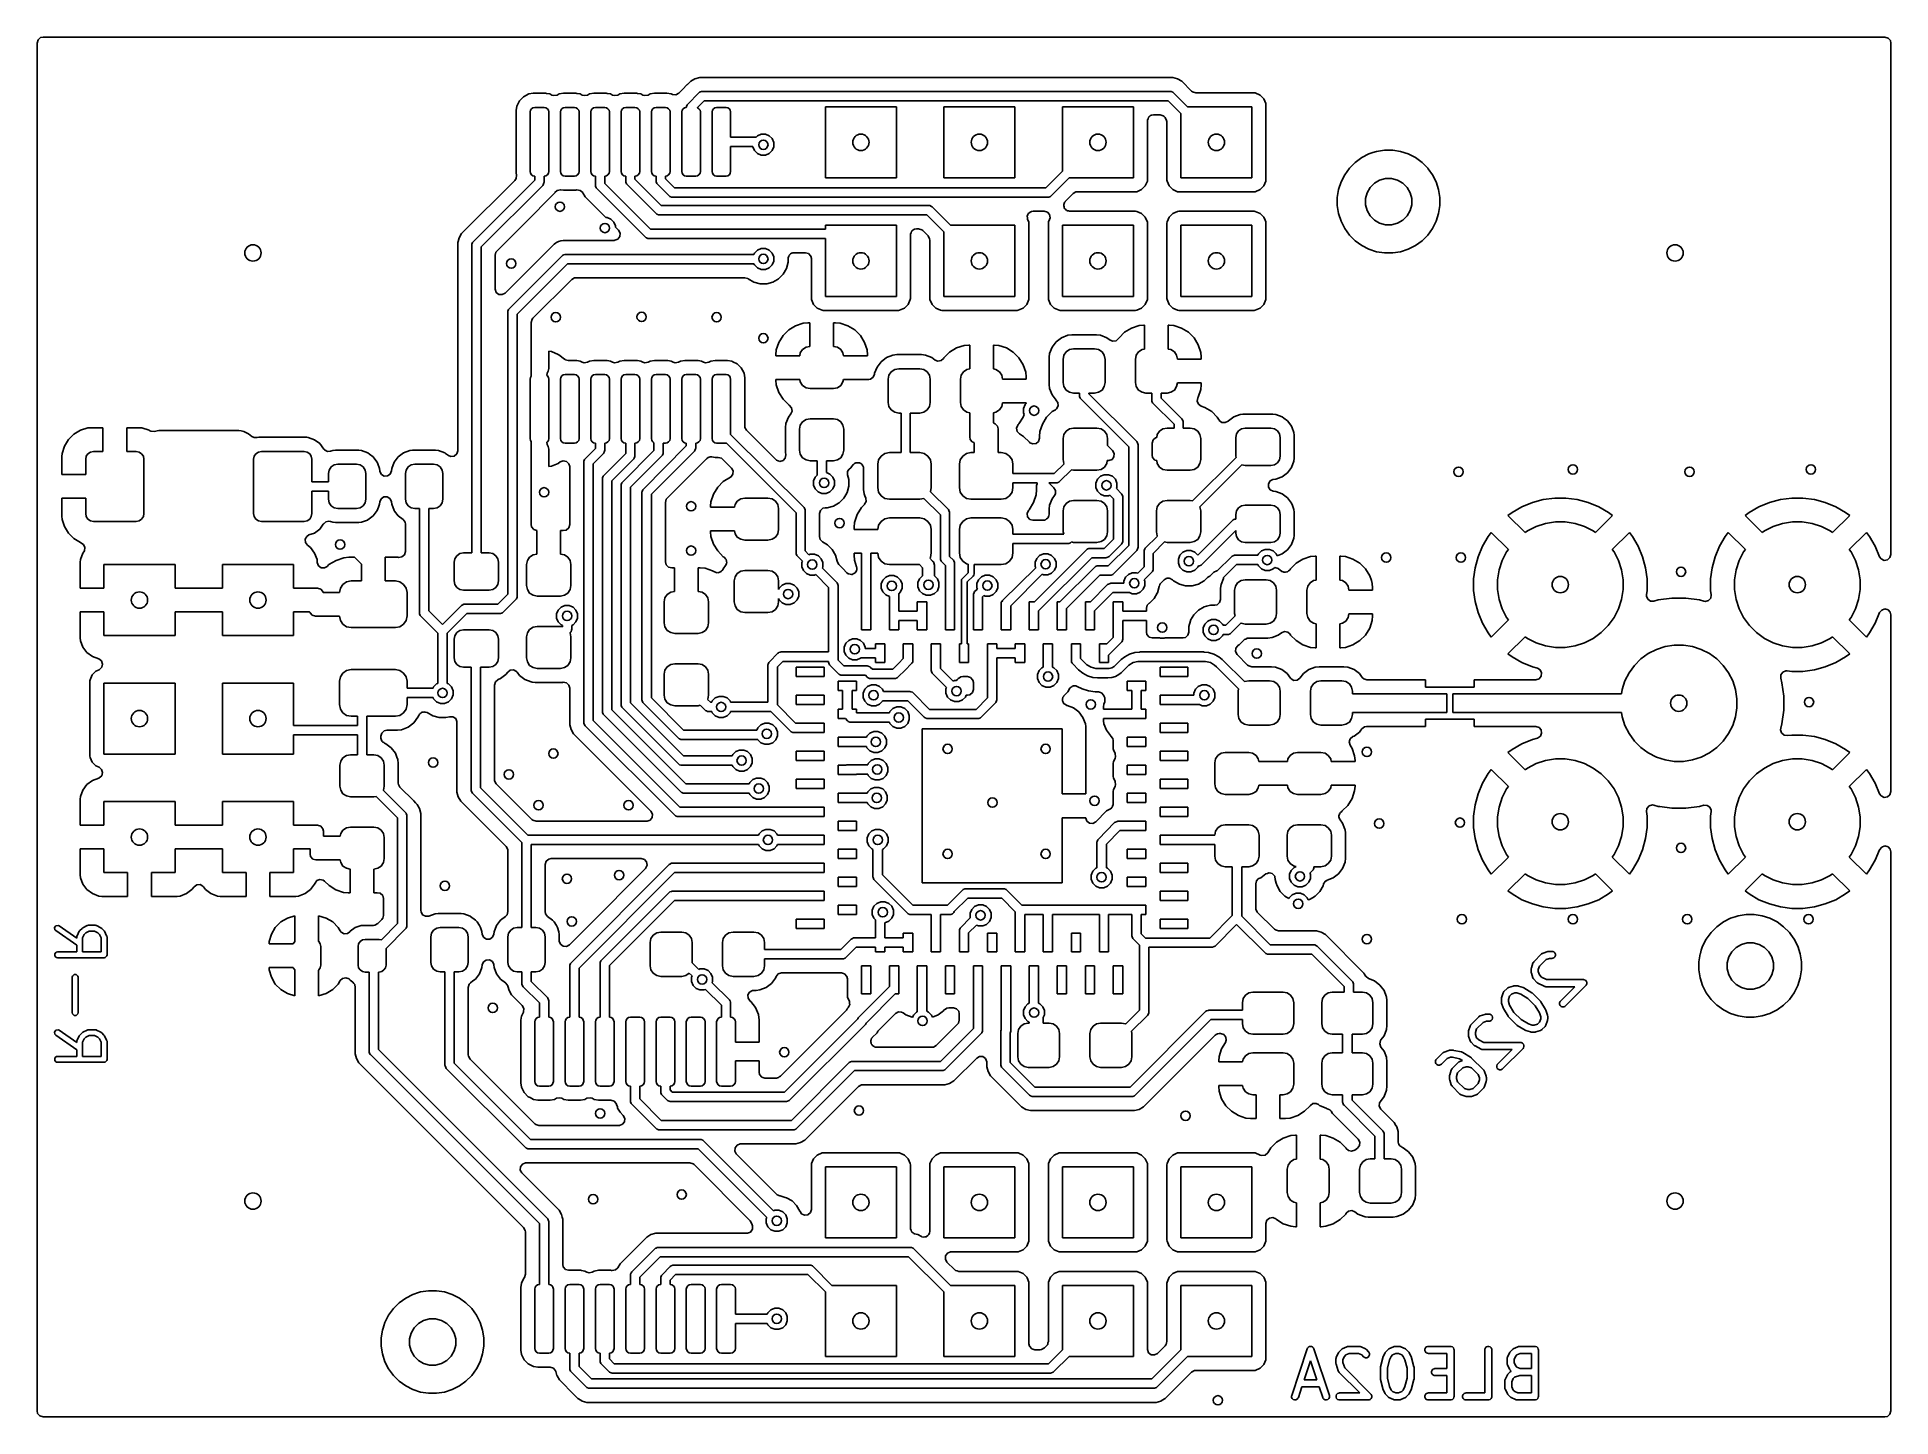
# Model space of a CAD drawing. Extents: x 0.22 to 1.78, y 0.22 to 1.38.
import ezdxf

# ---------------------------------------------------------------- set-up
doc = ezdxf.new("R2010")
doc.units = 0
doc.header["$MEASUREMENT"] = 0
doc.layers.add('BLACK', color=7, linetype='CONTINUOUS')

msp = doc.modelspace()

# ---------------------------------------------------------------- linework, layer by layer
at = {"layer": 'BLACK', "linetype": 'CONTINUOUS'}
for p, q in [((0.2179, 1.3771), (0.2187, 1.3798)), ((0.2179, 1.0281), (0.2179, 1.3771)), ((0.2187, 1.3798), (0.2208, 1.3817)), ((0.2208, 1.3817), (0.2229, 1.3821)), ((0.2229, 1.3821), (1.7771, 1.3821)), ((1.7771, 1.3821), (1.7798, 1.3813)), ((1.7798, 1.3813), (1.7817, 1.3792)), ((1.7817, 1.3792), (1.7821, 1.3771)), ((1.7821, 1.3771), (1.7821, 0.9455)), ((0.773, 1.347), (0.7695, 1.3449)), ((0.7771, 1.3481), (0.773, 1.347)), ((0.7812, 1.3481), (0.7771, 1.3481)), ((0.7771, 1.3481), (0.7771, 1.3481)), ((0.7815, 1.3481), (0.7812, 1.3481)), ((1.1761, 1.3481), (0.7815, 1.3481)), ((0.7815, 1.3481), (0.7815, 1.3481)), ((1.1801, 1.347), (1.1761, 1.3481)), ((1.1761, 1.3481), (1.1761, 1.3481)), ((1.1837, 1.3449), (1.1801, 1.347)), ((1.1801, 1.347), (1.1801, 1.347)), ((1.1801, 1.347), (1.1801, 1.347)), ((0.6284, 1.3318), (0.6249, 1.3283)), ((0.6329, 1.3341), (0.6284, 1.3318)), ((0.6366, 1.3347), (0.6329, 1.3341)), ((0.6469, 1.3347), (0.6366, 1.3347)), ((0.6478, 1.3345), (0.6469, 1.3347)), ((0.6469, 1.3347), (0.6469, 1.3347)), ((0.6506, 1.3341), (0.6478, 1.3345)), ((0.6523, 1.3332), (0.6506, 1.3341)), ((0.654, 1.3327), (0.6523, 1.3332)), ((0.6568, 1.3332), (0.654, 1.3327)), ((0.6585, 1.3341), (0.6568, 1.3332)), ((0.6621, 1.3347), (0.6585, 1.3341)), ((0.6725, 1.3347), (0.6621, 1.3347)), ((0.6734, 1.3345), (0.6725, 1.3347)), ((0.6725, 1.3347), (0.6725, 1.3347)), ((0.6762, 1.3341), (0.6734, 1.3345)), ((0.6779, 1.3332), (0.6762, 1.3341)), ((0.6796, 1.3327), (0.6779, 1.3332)), ((0.6824, 1.3332), (0.6796, 1.3327)), ((0.684, 1.3341), (0.6824, 1.3332)), ((0.6877, 1.3347), (0.684, 1.3341)), ((0.6981, 1.3347), (0.6877, 1.3347)), ((0.699, 1.3345), (0.6981, 1.3347)), ((0.6981, 1.3347), (0.6981, 1.3347)), ((0.7018, 1.3341), (0.699, 1.3345)), ((0.7035, 1.3332), (0.7018, 1.3341)), ((0.7052, 1.3327), (0.7035, 1.3332)), ((0.708, 1.3332), (0.7052, 1.3327)), ((0.7096, 1.3341), (0.708, 1.3332)), ((0.7133, 1.3347), (0.7096, 1.3341)), ((0.7237, 1.3347), (0.7133, 1.3347)), ((0.7246, 1.3345), (0.7237, 1.3347)), ((0.7237, 1.3347), (0.7237, 1.3347)), ((0.7274, 1.3341), (0.7246, 1.3345)), ((0.729, 1.3332), (0.7274, 1.3341)), ((0.7308, 1.3327), (0.729, 1.3332)), ((0.7336, 1.3332), (0.7308, 1.3327)), ((0.7352, 1.3341), (0.7336, 1.3332)), ((0.7389, 1.3347), (0.7352, 1.3341)), ((0.7493, 1.3347), (0.7389, 1.3347)), ((0.753, 1.3341), (0.7493, 1.3347)), ((0.7493, 1.3347), (0.7493, 1.3347)), ((0.7535, 1.3338), (0.753, 1.3341)), ((0.753, 1.3341), (0.753, 1.3341)), ((0.753, 1.3341), (0.753, 1.3341)), ((0.754, 1.3336), (0.7535, 1.3338)), ((0.7568, 1.3334), (0.754, 1.3336)), ((0.7593, 1.3347), (0.7568, 1.3334)), ((0.7625, 1.3379), (0.7593, 1.3347)), ((0.7665, 1.342), (0.7625, 1.3379)), ((0.7668, 1.3422), (0.7665, 1.342)), ((0.7665, 1.342), (0.7665, 1.342)), ((0.7695, 1.3449), (0.7668, 1.3422)), ((0.7668, 1.3422), (0.7668, 1.3422)), ((0.7669, 1.3256), (0.7764, 1.3351)), ((0.7695, 1.3449), (0.7695, 1.3449)), ((0.7764, 1.3351), (0.7769, 1.3356)), ((0.7769, 1.3356), (0.7784, 1.3361)), ((0.7784, 1.3361), (0.7791, 1.3362)), ((0.7791, 1.3362), (1.174, 1.3362)), ((1.174, 1.3362), (1.1748, 1.3361)), ((1.1748, 1.3361), (1.1762, 1.3356)), ((1.1762, 1.3356), (1.1768, 1.3351)), ((1.1768, 1.3351), (1.1886, 1.3233)), ((1.192, 1.3366), (1.1837, 1.3449)), ((1.1837, 1.3449), (1.1837, 1.3449)), ((1.1837, 1.3449), (1.1837, 1.3449)), ((1.1928, 1.3359), (1.192, 1.3366)), ((1.1955, 1.3351), (1.1928, 1.3359)), ((1.2448, 1.3351), (1.1955, 1.3351)), ((1.2457, 1.335), (1.2448, 1.3351)), ((1.2448, 1.3351), (1.2448, 1.3351)), ((1.2498, 1.3332), (1.2457, 1.335)), ((1.2457, 1.335), (1.2457, 1.335)), ((1.2529, 1.3301), (1.2498, 1.3332)), ((1.2498, 1.3332), (1.2498, 1.3332)), ((1.2547, 1.3261), (1.2529, 1.3301)), ((1.2529, 1.3301), (1.2529, 1.3301)), ((0.6226, 1.3238), (0.622, 1.3201)), ((0.622, 1.3201), (0.622, 1.3201)), ((0.622, 1.3201), (0.622, 1.2675)), ((0.6249, 1.3283), (0.6226, 1.3238)), ((0.6226, 1.3238), (0.6226, 1.3238)), ((0.6339, 1.3189), (0.6342, 1.3204)), ((0.6339, 1.2687), (0.6339, 1.3189)), ((0.6342, 1.3204), (0.635, 1.3217)), ((0.635, 1.3217), (0.6363, 1.3225)), ((0.6363, 1.3225), (0.6378, 1.3228)), ((0.6378, 1.3228), (0.6457, 1.3228)), ((0.6457, 1.3228), (0.6472, 1.3225)), ((0.6472, 1.3225), (0.6485, 1.3217)), ((0.6485, 1.3217), (0.6493, 1.3204)), ((0.6493, 1.3204), (0.6496, 1.3189)), ((0.6496, 1.3189), (0.6496, 1.2687)), ((0.6594, 1.3189), (0.6597, 1.3204)), ((0.6594, 1.2687), (0.6594, 1.3189)), ((0.6597, 1.3204), (0.6606, 1.3217)), ((0.6606, 1.3217), (0.6619, 1.3225)), ((0.6619, 1.3225), (0.6634, 1.3228)), ((0.6634, 1.3228), (0.6713, 1.3228)), ((0.6713, 1.3228), (0.6728, 1.3225)), ((0.6728, 1.3225), (0.674, 1.3217)), ((0.674, 1.3217), (0.6749, 1.3204)), ((0.6749, 1.3204), (0.6752, 1.3189)), ((0.6752, 1.3189), (0.6752, 1.2687)), ((0.685, 1.3189), (0.6853, 1.3204)), ((0.685, 1.2687), (0.685, 1.3189)), ((0.6853, 1.3204), (0.6862, 1.3217)), ((0.6862, 1.3217), (0.6875, 1.3225)), ((0.6875, 1.3225), (0.689, 1.3228)), ((0.689, 1.3228), (0.6969, 1.3228)), ((0.6969, 1.3228), (0.6984, 1.3225)), ((0.6984, 1.3225), (0.6996, 1.3217)), ((0.6996, 1.3217), (0.7005, 1.3204)), ((0.7005, 1.3204), (0.7008, 1.3189)), ((0.7008, 1.3189), (0.7008, 1.2687)), ((0.7106, 1.3189), (0.7109, 1.3204)), ((0.7106, 1.2687), (0.7106, 1.3189)), ((0.7109, 1.3204), (0.7118, 1.3217)), ((0.7118, 1.3217), (0.7131, 1.3225)), ((0.7131, 1.3225), (0.7146, 1.3228)), ((0.7146, 1.3228), (0.7224, 1.3228)), ((0.7224, 1.3228), (0.7239, 1.3225)), ((0.7239, 1.3225), (0.7252, 1.3217)), ((0.7252, 1.3217), (0.7261, 1.3204)), ((0.7261, 1.3204), (0.7264, 1.3189)), ((0.7264, 1.3189), (0.7264, 1.2687)), ((0.7362, 1.3189), (0.7365, 1.3204)), ((0.7362, 1.2687), (0.7362, 1.3189)), ((0.7365, 1.3204), (0.7374, 1.3217)), ((0.7374, 1.3217), (0.7387, 1.3225)), ((0.7387, 1.3225), (0.7402, 1.3228)), ((0.7402, 1.3228), (0.748, 1.3228)), ((0.748, 1.3228), (0.7495, 1.3225)), ((0.7495, 1.3225), (0.7508, 1.3217)), ((0.7508, 1.3217), (0.7517, 1.3204)), ((0.7517, 1.3204), (0.752, 1.3189)), ((0.752, 1.3189), (0.752, 1.2687)), ((0.7618, 1.3189), (0.7621, 1.3204)), ((0.7618, 1.2687), (0.7618, 1.3189)), ((0.7621, 1.3204), (0.763, 1.3217)), ((0.763, 1.3217), (0.7642, 1.3225)), ((0.7642, 1.3225), (0.7657, 1.3228)), ((0.7657, 1.3228), (0.7658, 1.3236)), ((0.7658, 1.3236), (0.7664, 1.325)), ((0.7664, 1.325), (0.7669, 1.3256)), ((0.7808, 1.3283), (0.775, 1.3226)), ((0.775, 1.3226), (0.7751, 1.3225)), ((0.7751, 1.3225), (0.7764, 1.3217)), ((0.7764, 1.3217), (0.7773, 1.3204)), ((0.7773, 1.3204), (0.7776, 1.3189)), ((0.7776, 1.3189), (0.7776, 1.2687)), ((1.1724, 1.3283), (0.7808, 1.3283)), ((0.7874, 1.3189), (0.7877, 1.3204)), ((0.7874, 1.2687), (0.7874, 1.3189)), ((0.7877, 1.3204), (0.7886, 1.3217)), ((0.7886, 1.3217), (0.7898, 1.3225)), ((0.7898, 1.3225), (0.7913, 1.3228)), ((0.7913, 1.3228), (0.7992, 1.3228)), ((0.7992, 1.3228), (0.8007, 1.3225)), ((0.8007, 1.3225), (0.802, 1.3217)), ((0.802, 1.3217), (0.8028, 1.3204)), ((0.8028, 1.3204), (0.8031, 1.3189)), ((0.8031, 1.3189), (0.8031, 1.2977)), ((0.883, 1.2633), (0.883, 1.3233)), ((0.883, 1.3233), (0.943, 1.3233)), ((0.943, 1.3233), (0.943, 1.2633)), ((0.983, 1.2633), (0.983, 1.3233)), ((0.983, 1.3233), (1.043, 1.3233)), ((1.043, 1.3233), (1.043, 1.2633)), ((1.083, 1.2689), (1.083, 1.3233)), ((1.083, 1.3233), (1.143, 1.3233)), ((1.143, 1.3233), (1.143, 1.2633)), ((1.1553, 1.3132), (1.1556, 1.3142)), ((1.1556, 1.3142), (1.1559, 1.3145)), ((1.1559, 1.3145), (1.156, 1.3148)), ((1.156, 1.3148), (1.1569, 1.3154)), ((1.1569, 1.3154), (1.1577, 1.3161)), ((1.1577, 1.3161), (1.1581, 1.3162)), ((1.1581, 1.3162), (1.1584, 1.3163)), ((1.1584, 1.3163), (1.1598, 1.3165)), ((1.1598, 1.3165), (1.1654, 1.3165)), ((1.1654, 1.3165), (1.1681, 1.3157)), ((1.1681, 1.3157), (1.1689, 1.3151)), ((1.1689, 1.3151), (1.1697, 1.3143)), ((1.1697, 1.3143), (1.171, 1.3118)), ((1.183, 1.3177), (1.1724, 1.3283)), ((1.183, 1.2633), (1.183, 1.3177)), ((1.1886, 1.3233), (1.243, 1.3233)), ((1.243, 1.3233), (1.243, 1.2633)), ((1.2548, 1.3251), (1.2547, 1.3261)), ((1.2548, 1.2615), (1.2548, 1.3251)), ((0.8245, 1.2977), (0.8257, 1.2989)), ((0.8257, 1.2989), (0.8289, 1.3002)), ((0.8289, 1.3002), (0.8325, 1.3002)), ((0.8325, 1.3002), (0.8357, 1.2989)), ((0.8357, 1.2989), (0.8382, 1.2964)), ((1.1548, 1.3116), (1.1549, 1.3119)), ((1.1548, 1.2615), (1.1548, 1.3116)), ((1.1549, 1.3123), (1.1553, 1.3132)), ((1.1549, 1.3119), (1.1549, 1.3123)), ((1.171, 1.3118), (1.1712, 1.3108)), ((1.1712, 1.3108), (1.1712, 1.2615)), ((0.8031, 1.2977), (0.8245, 1.2977)), ((0.8218, 1.2899), (0.8031, 1.2899)), ((0.8031, 1.2899), (0.8031, 1.2687)), ((0.8218, 1.2896), (0.8218, 1.2899)), ((0.8232, 1.2863), (0.8218, 1.2896)), ((0.8257, 1.2838), (0.8232, 1.2863)), ((0.8289, 1.2825), (0.8257, 1.2838)), ((0.8357, 1.2838), (0.8325, 1.2825)), ((0.8382, 1.2863), (0.8357, 1.2838)), ((0.8382, 1.2964), (0.8396, 1.2931)), ((0.8396, 1.2896), (0.8382, 1.2863)), ((0.8396, 1.2931), (0.8396, 1.2896)), ((1.3416, 1.2835), (1.3356, 1.2804)), ((1.345, 1.2846), (1.3416, 1.2835)), ((1.3416, 1.2835), (1.3416, 1.2835)), ((1.3416, 1.2835), (1.3416, 1.2835)), ((1.3481, 1.2856), (1.345, 1.2846)), ((1.3549, 1.2866), (1.3481, 1.2856)), ((1.3481, 1.2856), (1.3481, 1.2856)), ((1.3481, 1.2856), (1.3481, 1.2856)), ((1.3617, 1.2866), (1.3549, 1.2866)), ((1.3684, 1.2856), (1.3617, 1.2866)), ((1.3749, 1.2835), (1.3684, 1.2856)), ((1.381, 1.2804), (1.3749, 1.2835)), ((1.3749, 1.2835), (1.3749, 1.2835)), ((1.3749, 1.2835), (1.3749, 1.2835)), ((0.622, 1.2675), (0.6223, 1.2655)), ((0.6342, 1.2672), (0.6339, 1.2687)), ((0.635, 1.2659), (0.6342, 1.2672)), ((0.6493, 1.2672), (0.6485, 1.2659)), ((0.6496, 1.2687), (0.6493, 1.2672)), ((0.6597, 1.2672), (0.6594, 1.2687)), ((0.6606, 1.2659), (0.6597, 1.2672)), ((0.6749, 1.2672), (0.674, 1.2659)), ((0.6752, 1.2687), (0.6749, 1.2672)), ((0.6853, 1.2672), (0.685, 1.2687)), ((0.6862, 1.2659), (0.6853, 1.2672)), ((0.7005, 1.2672), (0.6996, 1.2659)), ((0.7008, 1.2687), (0.7005, 1.2672)), ((0.7109, 1.2672), (0.7106, 1.2687)), ((0.7118, 1.2659), (0.7109, 1.2672)), ((0.7261, 1.2672), (0.7252, 1.2659)), ((0.7264, 1.2687), (0.7261, 1.2672)), ((0.7365, 1.2672), (0.7362, 1.2687)), ((0.7374, 1.2659), (0.7365, 1.2672)), ((0.7517, 1.2672), (0.7508, 1.2659)), ((0.752, 1.2687), (0.7517, 1.2672)), ((0.7621, 1.2672), (0.7618, 1.2687)), ((0.763, 1.2659), (0.7621, 1.2672)), ((0.7773, 1.2672), (0.7764, 1.2659)), ((0.7776, 1.2687), (0.7773, 1.2672)), ((0.7877, 1.2672), (0.7874, 1.2687)), ((0.7886, 1.2659), (0.7877, 1.2672)), ((0.8028, 1.2672), (0.802, 1.2659)), ((0.8031, 1.2687), (0.8028, 1.2672)), ((0.8325, 1.2825), (0.8289, 1.2825)), ((1.0691, 1.2549), (1.083, 1.2689)), ((1.3252, 1.2715), (1.3212, 1.266)), ((1.33, 1.2764), (1.3252, 1.2715)), ((1.3356, 1.2804), (1.33, 1.2764)), ((1.3865, 1.2764), (1.381, 1.2804)), ((1.3913, 1.2715), (1.3865, 1.2764)), ((1.3917, 1.271), (1.3913, 1.2715)), ((1.3953, 1.266), (1.3917, 1.271)), ((0.6209, 1.2612), (0.576, 1.2163)), ((0.5858, 1.2094), (0.6378, 1.2614)), ((0.6445, 1.2569), (0.5925, 1.205)), ((0.622, 1.2628), (0.6209, 1.2612)), ((0.6223, 1.2655), (0.622, 1.2628)), ((0.6363, 1.2651), (0.635, 1.2659)), ((0.6378, 1.2648), (0.6363, 1.2651)), ((0.6378, 1.2614), (0.6378, 1.2648)), ((0.645, 1.2575), (0.6445, 1.2569)), ((0.6453, 1.2583), (0.645, 1.2575)), ((0.6456, 1.259), (0.6453, 1.2583)), ((0.6457, 1.2597), (0.6456, 1.259)), ((0.6472, 1.2651), (0.6457, 1.2648)), ((0.6457, 1.2648), (0.6457, 1.2597)), ((0.6485, 1.2659), (0.6472, 1.2651)), ((0.6548, 1.2509), (0.6568, 1.2528)), ((0.6568, 1.2528), (0.6596, 1.2533)), ((0.6596, 1.2533), (0.6599, 1.2533)), ((0.6599, 1.2533), (0.6621, 1.2529)), ((0.6619, 1.2651), (0.6606, 1.2659)), ((0.6634, 1.2648), (0.6619, 1.2651)), ((0.6621, 1.2529), (0.6725, 1.2529)), ((0.6713, 1.2648), (0.6634, 1.2648)), ((0.6728, 1.2651), (0.6713, 1.2648)), ((0.6725, 1.2529), (0.6734, 1.2531)), ((0.674, 1.2659), (0.6728, 1.2651)), ((0.6734, 1.2531), (0.6761, 1.2527)), ((0.6761, 1.2527), (0.6783, 1.2509)), ((0.6875, 1.2651), (0.6862, 1.2659)), ((0.689, 1.2648), (0.6875, 1.2651)), ((0.689, 1.2571), (0.689, 1.2648)), ((0.6891, 1.2563), (0.689, 1.2571)), ((0.6896, 1.2549), (0.6891, 1.2563)), ((0.6901, 1.2543), (0.6896, 1.2549)), ((0.7312, 1.2132), (0.6901, 1.2543)), ((0.6984, 1.2651), (0.6969, 1.2648)), ((0.6969, 1.2648), (0.6969, 1.2587)), ((0.6969, 1.2587), (0.7356, 1.2199)), ((0.6996, 1.2659), (0.6984, 1.2651)), ((0.7131, 1.2651), (0.7118, 1.2659)), ((0.7146, 1.2648), (0.7131, 1.2651)), ((0.7146, 1.2605), (0.7146, 1.2648)), ((0.7146, 1.2597), (0.7146, 1.2605)), ((0.7152, 1.2583), (0.7146, 1.2597)), ((0.7157, 1.2577), (0.7152, 1.2583)), ((0.7402, 1.2332), (0.7157, 1.2577)), ((0.7239, 1.2651), (0.7224, 1.2648)), ((0.7224, 1.2648), (0.7224, 1.2621)), ((0.7224, 1.2621), (0.7446, 1.2399)), ((0.7252, 1.2659), (0.7239, 1.2651)), ((0.7387, 1.2651), (0.7374, 1.2659)), ((0.7402, 1.2648), (0.7387, 1.2651)), ((0.7402, 1.2609), (0.7402, 1.2648)), ((0.7402, 1.2601), (0.7402, 1.2609)), ((0.7408, 1.2587), (0.7402, 1.2601)), ((0.7413, 1.2581), (0.7408, 1.2587)), ((0.7512, 1.2482), (0.7413, 1.2581)), ((0.7495, 1.2651), (0.748, 1.2648)), ((0.748, 1.2648), (0.748, 1.2625)), ((0.748, 1.2625), (0.7556, 1.2549)), ((0.7508, 1.2659), (0.7495, 1.2651)), ((0.7556, 1.2549), (1.0691, 1.2549)), ((0.7642, 1.2651), (0.763, 1.2659)), ((0.7657, 1.2648), (0.7642, 1.2651)), ((0.7736, 1.2648), (0.7657, 1.2648)), ((0.7751, 1.2651), (0.7736, 1.2648)), ((0.7764, 1.2659), (0.7751, 1.2651)), ((0.7898, 1.2651), (0.7886, 1.2659)), ((0.7913, 1.2648), (0.7898, 1.2651)), ((0.7992, 1.2648), (0.7913, 1.2648)), ((0.8007, 1.2651), (0.7992, 1.2648)), ((0.802, 1.2659), (0.8007, 1.2651)), ((0.943, 1.2633), (0.883, 1.2633)), ((1.043, 1.2633), (0.983, 1.2633)), ((1.0886, 1.2633), (1.0735, 1.2482)), ((1.143, 1.2633), (1.0886, 1.2633)), ((1.0945, 1.2514), (1.0955, 1.2515)), ((1.0955, 1.2515), (1.1448, 1.2515)), ((1.1448, 1.2515), (1.1457, 1.2516)), ((1.1448, 1.2515), (1.1448, 1.2515)), ((1.1457, 1.2516), (1.1498, 1.2534)), ((1.1498, 1.2534), (1.1529, 1.2565)), ((1.1529, 1.2565), (1.1547, 1.2606)), ((1.1547, 1.2606), (1.1548, 1.2615)), ((1.1712, 1.2615), (1.1712, 1.2615)), ((1.1712, 1.2615), (1.1713, 1.2606)), ((1.1713, 1.2606), (1.1713, 1.2606)), ((1.1713, 1.2606), (1.1731, 1.2565)), ((1.1731, 1.2565), (1.1762, 1.2534)), ((1.1762, 1.2534), (1.1762, 1.2534)), ((1.1762, 1.2534), (1.1762, 1.2534)), ((1.1762, 1.2534), (1.1802, 1.2516)), ((1.1802, 1.2516), (1.1812, 1.2515)), ((1.1812, 1.2515), (1.2448, 1.2515)), ((1.243, 1.2633), (1.183, 1.2633)), ((1.2448, 1.2515), (1.2457, 1.2516)), ((1.2457, 1.2516), (1.2498, 1.2534)), ((1.2498, 1.2534), (1.2529, 1.2565)), ((1.2529, 1.2565), (1.2547, 1.2606)), ((1.2547, 1.2606), (1.2548, 1.2615)), ((1.316, 1.2535), (1.3149, 1.2467)), ((1.3181, 1.2599), (1.316, 1.2535)), ((1.3212, 1.266), (1.3181, 1.2599)), ((1.3181, 1.2599), (1.3181, 1.2599)), ((1.3181, 1.2599), (1.3181, 1.2599)), ((1.3401, 1.2508), (1.3427, 1.2553)), ((1.3427, 1.2553), (1.3463, 1.2589)), ((1.3463, 1.2589), (1.3507, 1.2615)), ((1.3507, 1.2615), (1.3557, 1.2628)), ((1.3557, 1.2628), (1.3608, 1.2628)), ((1.3608, 1.2628), (1.3658, 1.2615)), ((1.3658, 1.2615), (1.3703, 1.2589)), ((1.3703, 1.2589), (1.3739, 1.2553)), ((1.3739, 1.2553), (1.3765, 1.2508)), ((1.3984, 1.2599), (1.3953, 1.266)), ((1.4005, 1.2535), (1.3984, 1.2599)), ((1.4016, 1.2467), (1.4005, 1.2535)), ((0.6294, 1.2251), (0.6543, 1.2501)), ((0.6543, 1.2501), (0.6547, 1.2507)), ((0.6547, 1.2507), (0.6548, 1.2509)), ((0.6783, 1.2509), (0.6784, 1.2506)), ((0.6784, 1.2506), (0.6803, 1.2474)), ((0.6803, 1.2474), (0.6803, 1.2474)), ((0.6803, 1.2474), (0.6803, 1.2474)), ((0.6803, 1.2474), (0.6978, 1.2299)), ((0.7446, 1.2399), (0.9703, 1.2399)), ((0.7518, 1.2477), (0.7512, 1.2482)), ((0.7532, 1.2471), (0.7518, 1.2477)), ((0.754, 1.2471), (0.7532, 1.2471)), ((1.0707, 1.2471), (0.754, 1.2471)), ((0.9703, 1.2399), (0.9711, 1.2399)), ((0.9711, 1.2399), (0.9725, 1.2393)), ((0.9725, 1.2393), (0.9731, 1.2388)), ((0.9731, 1.2388), (0.9886, 1.2233)), ((1.0715, 1.2471), (1.0707, 1.2471)), ((1.0729, 1.2477), (1.0715, 1.2471)), ((1.0735, 1.2482), (1.0729, 1.2477)), ((1.0841, 1.2397), (1.0843, 1.2403)), ((1.0845, 1.2389), (1.0841, 1.2397)), ((1.0842, 1.2408), (1.0846, 1.2416)), ((1.0843, 1.2403), (1.0842, 1.2408)), ((1.0846, 1.238), (1.0845, 1.2389)), ((1.0846, 1.2416), (1.0847, 1.2425)), ((1.0849, 1.2376), (1.0846, 1.238)), ((1.0847, 1.2425), (1.0853, 1.2432)), ((1.0851, 1.2371), (1.0849, 1.2376)), ((1.0858, 1.2366), (1.0851, 1.2371)), ((1.0853, 1.2433), (1.0856, 1.2436)), ((1.0853, 1.2432), (1.0853, 1.2433)), ((1.0856, 1.2436), (1.0887, 1.2467)), ((1.0864, 1.2359), (1.0858, 1.2366)), ((1.0869, 1.2358), (1.0864, 1.2359)), ((1.0874, 1.2355), (1.0869, 1.2358)), ((1.0887, 1.2467), (1.092, 1.25)), ((1.092, 1.25), (1.0945, 1.2514)), ((1.3149, 1.2467), (1.3149, 1.2399)), ((1.3149, 1.2399), (1.316, 1.2332)), ((1.3388, 1.2459), (1.3401, 1.2508)), ((1.3388, 1.2407), (1.3388, 1.2459)), ((1.3401, 1.2358), (1.3388, 1.2407)), ((1.3427, 1.2313), (1.3401, 1.2358)), ((1.3765, 1.2358), (1.3739, 1.2313)), ((1.3765, 1.2508), (1.3778, 1.2459)), ((1.3778, 1.2407), (1.3765, 1.2358)), ((1.3778, 1.2459), (1.3778, 1.2407)), ((1.4005, 1.2332), (1.4016, 1.2399)), ((1.4016, 1.2399), (1.4016, 1.2467)), ((0.6058, 1.2015), (0.6294, 1.2251)), ((0.6978, 1.2299), (0.6988, 1.2299)), ((0.6988, 1.2299), (0.702, 1.2285)), ((0.702, 1.2285), (0.7045, 1.226)), ((0.7045, 1.226), (0.7059, 1.2228)), ((0.7059, 1.2228), (0.7059, 1.2218)), ((0.7059, 1.2218), (0.7086, 1.2191)), ((0.7408, 1.2327), (0.7402, 1.2332)), ((0.7422, 1.2321), (0.7408, 1.2327)), ((0.743, 1.2321), (0.7422, 1.2321)), ((0.9687, 1.2321), (0.743, 1.2321)), ((0.883, 1.2199), (0.883, 1.2233)), ((0.883, 1.2233), (0.943, 1.2233)), ((0.943, 1.2233), (0.943, 1.1633)), ((0.9584, 1.22), (0.9598, 1.2202)), ((0.9598, 1.2202), (0.9617, 1.2202)), ((0.9617, 1.2202), (0.9644, 1.2194)), ((0.983, 1.2177), (0.9687, 1.2321)), ((0.9886, 1.2233), (1.043, 1.2233)), ((1.043, 1.2233), (1.043, 1.1633)), ((1.0534, 1.231), (1.054, 1.2323)), ((1.0536, 1.2296), (1.0534, 1.231)), ((1.0534, 1.231), (1.0534, 1.231)), ((1.0534, 1.231), (1.0534, 1.231)), ((1.0537, 1.2283), (1.0536, 1.2296)), ((1.0547, 1.2261), (1.0537, 1.2283)), ((1.054, 1.2323), (1.0545, 1.2335)), ((1.0545, 1.2335), (1.0546, 1.2335)), ((1.0546, 1.2336), (1.0557, 1.2343)), ((1.0546, 1.2335), (1.0546, 1.2336)), ((1.0548, 1.2251), (1.0547, 1.2261)), ((1.0548, 1.1615), (1.0548, 1.2251)), ((1.0557, 1.2343), (1.0569, 1.235)), ((1.0569, 1.235), (1.0583, 1.2352)), ((1.0569, 1.235), (1.0569, 1.235)), ((1.0569, 1.235), (1.0569, 1.235)), ((1.0583, 1.2352), (1.0677, 1.2352)), ((1.0677, 1.2352), (1.0704, 1.2344)), ((1.0704, 1.2344), (1.0722, 1.2323)), ((1.0713, 1.2261), (1.0712, 1.2251)), ((1.0712, 1.2251), (1.0712, 1.1615)), ((1.0722, 1.2283), (1.0713, 1.2261)), ((1.0722, 1.2323), (1.0726, 1.2296)), ((1.0726, 1.2296), (1.0722, 1.2283)), ((1.083, 1.1633), (1.083, 1.2233)), ((1.083, 1.2233), (1.143, 1.2233)), ((1.0882, 1.2354), (1.0874, 1.2355)), ((1.0891, 1.2351), (1.0882, 1.2354)), ((1.1448, 1.2351), (1.0891, 1.2351)), ((1.143, 1.2233), (1.143, 1.1633)), ((1.1457, 1.235), (1.1448, 1.2351)), ((1.1498, 1.2332), (1.1457, 1.235)), ((1.1457, 1.235), (1.1457, 1.235)), ((1.1529, 1.2301), (1.1498, 1.2332)), ((1.1498, 1.2332), (1.1498, 1.2332)), ((1.1541, 1.2275), (1.1529, 1.2301)), ((1.1547, 1.2261), (1.1541, 1.2275)), ((1.1548, 1.2251), (1.1547, 1.2261)), ((1.1548, 1.1615), (1.1548, 1.2251)), ((1.1548, 1.2251), (1.1548, 1.2251)), ((1.1713, 1.2261), (1.1712, 1.2251)), ((1.1712, 1.2251), (1.1712, 1.1615)), ((1.1731, 1.2301), (1.1713, 1.2261)), ((1.1762, 1.2332), (1.1731, 1.2301)), ((1.1731, 1.2301), (1.1731, 1.2301)), ((1.1802, 1.235), (1.1762, 1.2332)), ((1.1812, 1.2351), (1.1802, 1.235)), ((1.1802, 1.235), (1.1802, 1.235)), ((1.2448, 1.2351), (1.1812, 1.2351)), ((1.1812, 1.2351), (1.1812, 1.2351)), ((1.183, 1.1633), (1.183, 1.2233)), ((1.183, 1.2233), (1.243, 1.2233)), ((1.243, 1.2233), (1.243, 1.1633)), ((1.2457, 1.235), (1.2448, 1.2351)), ((1.2498, 1.2332), (1.2457, 1.235)), ((1.2457, 1.235), (1.2457, 1.235)), ((1.2529, 1.2301), (1.2498, 1.2332)), ((1.2498, 1.2332), (1.2498, 1.2332)), ((1.2541, 1.2275), (1.2529, 1.2301)), ((1.2547, 1.2261), (1.2541, 1.2275)), ((1.2548, 1.2251), (1.2547, 1.2261)), ((1.2548, 1.1615), (1.2548, 1.2251)), ((1.316, 1.2332), (1.3181, 1.2267)), ((1.3181, 1.2267), (1.3181, 1.2267)), ((1.3181, 1.2267), (1.3181, 1.2267)), ((1.3181, 1.2267), (1.3212, 1.2206)), ((1.3212, 1.2206), (1.3252, 1.2151)), ((1.3463, 1.2277), (1.3427, 1.2313)), ((1.3507, 1.2251), (1.3463, 1.2277)), ((1.3557, 1.2238), (1.3507, 1.2251)), ((1.3608, 1.2238), (1.3557, 1.2238)), ((1.3658, 1.2251), (1.3608, 1.2238)), ((1.3703, 1.2277), (1.3658, 1.2251)), ((1.3739, 1.2313), (1.3703, 1.2277)), ((1.3913, 1.2151), (1.3953, 1.2206)), ((1.3953, 1.2206), (1.3984, 1.2267)), ((1.3984, 1.2267), (1.4005, 1.2332)), ((0.5731, 1.2096), (0.5728, 1.2087)), ((0.5728, 1.2087), (0.5728, 1.033)), ((0.5739, 1.2127), (0.5731, 1.2096)), ((0.576, 1.2163), (0.5739, 1.2127)), ((0.5739, 1.2127), (0.5739, 1.2127)), ((0.5739, 1.2127), (0.5739, 1.2127)), ((0.576, 1.2163), (0.576, 1.2163)), ((0.5846, 1.2066), (0.5847, 1.2074)), ((0.5846, 0.9469), (0.5846, 1.2066)), ((0.5847, 1.2074), (0.5853, 1.2088)), ((0.5853, 1.2088), (0.5858, 1.2094)), ((0.5925, 1.205), (0.5925, 0.9469)), ((0.6542, 1.2075), (0.6128, 1.1661)), ((0.6552, 1.2081), (0.6542, 1.2075)), ((0.6542, 1.2075), (0.6542, 1.2075)), ((0.6562, 1.2087), (0.6552, 1.2081)), ((0.6578, 1.2096), (0.6562, 1.2087)), ((0.6597, 1.2101), (0.6578, 1.2096)), ((0.6578, 1.2096), (0.6578, 1.2096)), ((0.6618, 1.2106), (0.6597, 1.2101)), ((0.7051, 1.2106), (0.6618, 1.2106)), ((0.7054, 1.2107), (0.7051, 1.2106)), ((0.708, 1.2116), (0.7054, 1.2107)), ((0.7097, 1.2139), (0.708, 1.2116)), ((0.7086, 1.2191), (0.7099, 1.2167)), ((0.7099, 1.2167), (0.7097, 1.2139)), ((0.7318, 1.2127), (0.7312, 1.2132)), ((0.7322, 1.2126), (0.7318, 1.2127)), ((0.7332, 1.2121), (0.7322, 1.2126)), ((0.734, 1.2121), (0.7332, 1.2121)), ((0.883, 1.2121), (0.734, 1.2121)), ((0.7356, 1.2199), (0.883, 1.2199)), ((0.883, 1.1633), (0.883, 1.2121)), ((0.9548, 1.2153), (0.9549, 1.2156)), ((0.9548, 1.1615), (0.9548, 1.2153)), ((0.9549, 1.216), (0.9553, 1.2169)), ((0.9549, 1.2156), (0.9549, 1.216)), ((0.9553, 1.2169), (0.9556, 1.218)), ((0.9556, 1.218), (0.9559, 1.2182)), ((0.9559, 1.2182), (0.956, 1.2185)), ((0.956, 1.2185), (0.9569, 1.2191)), ((0.9569, 1.2191), (0.9577, 1.2198)), ((0.9577, 1.2198), (0.9581, 1.2199)), ((0.9581, 1.2199), (0.9584, 1.22)), ((0.9644, 1.2194), (0.9652, 1.2188)), ((0.9652, 1.2188), (0.9697, 1.2143)), ((0.9697, 1.2143), (0.971, 1.2118)), ((0.971, 1.2118), (0.9712, 1.2108)), ((0.9712, 1.2108), (0.9712, 1.1615)), ((0.983, 1.1633), (0.983, 1.2177)), ((1.3252, 1.2151), (1.33, 1.2103)), ((1.33, 1.2103), (1.33, 1.2103)), ((1.33, 1.2103), (1.3356, 1.2063)), ((1.3356, 1.2063), (1.3416, 1.2032)), ((1.3749, 1.2032), (1.381, 1.2063)), ((1.381, 1.2063), (1.3865, 1.2103)), ((1.3865, 1.2103), (1.3913, 1.2151)), ((0.6044, 1.198), (0.6051, 1.2007)), ((0.6044, 1.1696), (0.6044, 1.198)), ((0.6051, 1.2007), (0.6058, 1.2015)), ((0.6162, 1.1528), (0.6611, 1.1977)), ((0.6655, 1.1909), (0.6229, 1.1484)), ((0.6611, 1.1977), (0.6617, 1.1982)), ((0.6617, 1.1982), (0.6621, 1.1983)), ((0.6621, 1.1983), (0.6631, 1.1987)), ((0.6631, 1.1987), (0.6639, 1.1988)), ((0.6639, 1.1988), (0.8227, 1.1988)), ((0.8227, 1.1909), (0.6655, 1.1909)), ((0.8227, 1.1988), (0.8232, 1.1999)), ((0.8232, 1.1899), (0.8227, 1.1909)), ((0.8232, 1.1999), (0.8257, 1.2024)), ((0.8257, 1.1874), (0.8232, 1.1899)), ((0.8257, 1.2024), (0.8289, 1.2038)), ((0.8289, 1.2038), (0.8325, 1.2038)), ((0.8325, 1.2038), (0.8357, 1.2024)), ((0.8357, 1.2024), (0.8382, 1.1999)), ((0.8382, 1.1899), (0.8357, 1.1874)), ((0.8382, 1.1999), (0.8396, 1.1966)), ((0.8396, 1.1931), (0.8382, 1.1899)), ((0.8396, 1.1966), (0.8396, 1.1931)), ((0.8502, 1.1868), (0.8516, 1.1921)), ((0.8516, 1.196), (0.8521, 1.1969)), ((0.8517, 1.1956), (0.8516, 1.196)), ((0.8516, 1.1953), (0.8517, 1.1956)), ((0.8516, 1.1921), (0.8516, 1.1953)), ((0.8521, 1.1969), (0.8524, 1.198)), ((0.8524, 1.198), (0.8527, 1.1982)), ((0.8527, 1.1982), (0.8528, 1.1985)), ((0.8528, 1.1985), (0.8537, 1.1991)), ((0.8537, 1.1991), (0.8545, 1.1998)), ((0.8545, 1.1998), (0.8549, 1.1999)), ((0.8549, 1.1999), (0.8552, 1.2)), ((0.8552, 1.2), (0.8566, 1.2002)), ((0.8566, 1.2002), (0.8662, 1.2002)), ((0.8662, 1.2002), (0.8689, 1.1994)), ((0.8689, 1.1994), (0.8707, 1.1973)), ((0.8707, 1.1973), (0.8712, 1.1953)), ((0.8712, 1.1953), (0.8712, 1.1615)), ((1.3416, 1.2032), (1.3481, 1.201)), ((1.3481, 1.201), (1.3549, 1.2)), ((1.3549, 1.2), (1.3549, 1.2)), ((1.3549, 1.2), (1.3617, 1.2)), ((1.3617, 1.2), (1.3684, 1.201)), ((1.3617, 1.2), (1.3617, 1.2)), ((1.3684, 1.201), (1.3749, 1.2032)), ((0.6362, 1.1449), (0.669, 1.1777)), ((0.669, 1.1777), (0.6714, 1.179)), ((0.6714, 1.179), (0.6725, 1.1791)), ((0.6725, 1.1791), (0.815, 1.1791)), ((0.815, 1.1791), (0.8177, 1.1783)), ((0.8177, 1.1783), (0.8178, 1.1782)), ((0.8178, 1.1782), (0.8226, 1.1754)), ((0.8226, 1.1754), (0.8226, 1.1754)), ((0.8226, 1.1754), (0.8226, 1.1754)), ((0.8226, 1.1754), (0.828, 1.174)), ((0.8289, 1.186), (0.8257, 1.1874)), ((0.828, 1.174), (0.828, 1.174)), ((0.828, 1.174), (0.8335, 1.174)), ((0.8325, 1.186), (0.8289, 1.186)), ((0.8357, 1.1874), (0.8325, 1.186)), ((0.8335, 1.174), (0.8388, 1.1754)), ((0.8335, 1.174), (0.8335, 1.174)), ((0.8388, 1.1754), (0.8427, 1.1777)), ((0.8388, 1.1754), (0.8388, 1.1754)), ((0.8388, 1.1754), (0.8388, 1.1754)), ((0.8427, 1.1777), (0.8435, 1.1782)), ((0.8435, 1.1782), (0.8474, 1.1821)), ((0.8474, 1.1821), (0.8502, 1.1868)), ((0.6044, 1.1693), (0.6044, 1.1696)), ((0.6053, 1.1667), (0.6044, 1.1693)), ((0.6076, 1.165), (0.6053, 1.1667)), ((0.6104, 1.1648), (0.6076, 1.165)), ((0.6128, 1.1661), (0.6104, 1.1648)), ((0.8712, 1.1615), (0.8712, 1.1615)), ((0.8712, 1.1615), (0.8713, 1.1606)), ((0.8713, 1.1606), (0.8713, 1.1606)), ((0.8713, 1.1606), (0.8731, 1.1565)), ((0.943, 1.1633), (0.883, 1.1633)), ((0.9529, 1.1565), (0.9547, 1.1606)), ((0.9547, 1.1606), (0.9548, 1.1615)), ((0.9712, 1.1615), (0.9712, 1.1615)), ((0.9712, 1.1615), (0.9713, 1.1606)), ((0.9713, 1.1606), (0.9713, 1.1606)), ((0.9713, 1.1606), (0.9731, 1.1565)), ((1.043, 1.1633), (0.983, 1.1633)), ((1.0529, 1.1565), (1.0547, 1.1606)), ((1.0547, 1.1606), (1.0548, 1.1615)), ((1.0712, 1.1615), (1.0712, 1.1615)), ((1.0712, 1.1615), (1.0713, 1.1606)), ((1.0713, 1.1606), (1.0713, 1.1606)), ((1.0713, 1.1606), (1.0731, 1.1565)), ((1.143, 1.1633), (1.083, 1.1633)), ((1.1529, 1.1565), (1.1547, 1.1606)), ((1.1547, 1.1606), (1.1548, 1.1615)), ((1.1712, 1.1615), (1.1712, 1.1615)), ((1.1712, 1.1615), (1.1713, 1.1606)), ((1.1713, 1.1606), (1.1713, 1.1606)), ((1.1713, 1.1606), (1.1731, 1.1565)), ((1.243, 1.1633), (1.183, 1.1633)), ((1.2529, 1.1565), (1.2547, 1.1606)), ((1.2547, 1.1606), (1.2548, 1.1615)), ((0.6151, 1.1508), (0.6157, 1.1522)), ((0.6151, 1.15), (0.6151, 1.1508)), ((0.6151, 0.912), (0.6151, 1.15)), ((0.6157, 1.1522), (0.6162, 1.1528)), ((0.6229, 1.1484), (0.6229, 0.9103)), ((0.6348, 1.1414), (0.6356, 1.1441)), ((0.6356, 1.1441), (0.6362, 1.1449)), ((0.8731, 1.1565), (0.8762, 1.1534)), ((0.8762, 1.1534), (0.8762, 1.1534)), ((0.8762, 1.1534), (0.8762, 1.1534)), ((0.8762, 1.1534), (0.8802, 1.1516)), ((0.8802, 1.1516), (0.8812, 1.1515)), ((0.8812, 1.1515), (0.9448, 1.1515)), ((0.9448, 1.1515), (0.9457, 1.1516)), ((0.9457, 1.1516), (0.9498, 1.1534)), ((0.9498, 1.1534), (0.9529, 1.1565)), ((0.9731, 1.1565), (0.9762, 1.1534)), ((0.9762, 1.1534), (0.9762, 1.1534)), ((0.9762, 1.1534), (0.9762, 1.1534)), ((0.9762, 1.1534), (0.9802, 1.1516)), ((0.9802, 1.1516), (0.9812, 1.1515)), ((0.9812, 1.1515), (1.0448, 1.1515)), ((1.0448, 1.1515), (1.0457, 1.1516)), ((1.0457, 1.1516), (1.0498, 1.1534)), ((1.0498, 1.1534), (1.0529, 1.1565)), ((1.0731, 1.1565), (1.0762, 1.1534)), ((1.0762, 1.1534), (1.0762, 1.1534)), ((1.0762, 1.1534), (1.0762, 1.1534)), ((1.0762, 1.1534), (1.0802, 1.1516)), ((1.0802, 1.1516), (1.0812, 1.1515)), ((1.0812, 1.1515), (1.1448, 1.1515)), ((1.1448, 1.1515), (1.1457, 1.1516)), ((1.1457, 1.1516), (1.1498, 1.1534)), ((1.1498, 1.1534), (1.1529, 1.1565)), ((1.1731, 1.1565), (1.1762, 1.1534)), ((1.1762, 1.1534), (1.1762, 1.1534)), ((1.1762, 1.1534), (1.1762, 1.1534)), ((1.1762, 1.1534), (1.1802, 1.1516)), ((1.1802, 1.1516), (1.1812, 1.1515)), ((1.1812, 1.1515), (1.2448, 1.1515)), ((1.2448, 1.1515), (1.2457, 1.1516)), ((1.2457, 1.1516), (1.2498, 1.1534)), ((1.2498, 1.1534), (1.2529, 1.1565)), ((0.6348, 1.0959), (0.6348, 1.1414)), ((0.8473, 1.1302), (0.8437, 1.1245)), ((0.8521, 1.135), (0.8473, 1.1302)), ((0.8473, 1.1302), (0.8473, 1.1302)), ((0.8578, 1.1385), (0.8521, 1.135)), ((0.8521, 1.135), (0.8521, 1.135)), ((0.8642, 1.1407), (0.8578, 1.1385)), ((0.8682, 1.1411), (0.8642, 1.1407)), ((0.8642, 1.1407), (0.8642, 1.1407)), ((0.8699, 1.1411), (0.8682, 1.1411)), ((0.8699, 1.121), (0.8699, 1.1411)), ((0.8917, 1.1411), (0.8899, 1.1411)), ((0.8899, 1.1411), (0.8899, 1.121)), ((0.8956, 1.1407), (0.8917, 1.1411)), ((0.902, 1.1385), (0.8956, 1.1407)), ((0.8956, 1.1407), (0.8956, 1.1407)), ((0.9078, 1.135), (0.902, 1.1385)), ((0.9126, 1.1302), (0.9078, 1.135)), ((0.9078, 1.135), (0.9078, 1.135)), ((0.9161, 1.1245), (0.9126, 1.1302)), ((0.9126, 1.1302), (0.9126, 1.1302)), ((1.0823, 1.1284), (1.0778, 1.125)), ((1.0876, 1.1305), (1.0823, 1.1284)), ((1.0823, 1.1284), (1.0823, 1.1284)), ((1.0909, 1.1309), (1.0876, 1.1305)), ((1.1119, 1.1309), (1.0909, 1.1309)), ((1.0909, 1.1309), (1.0909, 1.1309)), ((1.1152, 1.1305), (1.1119, 1.1309)), ((1.1119, 1.1309), (1.1119, 1.1309)), ((1.1205, 1.1284), (1.1152, 1.1305)), ((1.1152, 1.1305), (1.1152, 1.1305)), ((1.1232, 1.1264), (1.1205, 1.1284)), ((1.1205, 1.1284), (1.1205, 1.1284)), ((1.1256, 1.1254), (1.1232, 1.1264)), ((1.1304, 1.1277), (1.1283, 1.1258)), ((1.1308, 1.1283), (1.1304, 1.1277)), ((1.1355, 1.133), (1.1308, 1.1283)), ((1.1308, 1.1283), (1.1308, 1.1283)), ((1.1413, 1.1366), (1.1355, 1.133)), ((1.1355, 1.133), (1.1355, 1.133)), ((1.1477, 1.1387), (1.1413, 1.1366)), ((1.1516, 1.1391), (1.1477, 1.1387)), ((1.1477, 1.1387), (1.1477, 1.1387)), ((1.1524, 1.1391), (1.1516, 1.1391)), ((1.1524, 1.1189), (1.1524, 1.1391)), ((1.1732, 1.1391), (1.1724, 1.1391)), ((1.1724, 1.1391), (1.1724, 1.1189)), ((1.1771, 1.1387), (1.1732, 1.1391)), ((1.1835, 1.1366), (1.1771, 1.1387)), ((1.1771, 1.1387), (1.1771, 1.1387)), ((1.1893, 1.133), (1.1835, 1.1366)), ((1.1941, 1.1283), (1.1893, 1.133)), ((1.1893, 1.133), (1.1893, 1.133)), ((1.1976, 1.1225), (1.1941, 1.1283)), ((1.1941, 1.1283), (1.1941, 1.1283)), ((0.6519, 1.1168), (0.6496, 1.1171)), ((0.6496, 1.1171), (0.6496, 1.1024)), ((0.6577, 1.1144), (0.6519, 1.1168)), ((0.6581, 1.1141), (0.6577, 1.1144)), ((0.6577, 1.1144), (0.6577, 1.1144)), ((0.663, 1.1104), (0.6581, 1.1141)), ((0.8416, 1.1181), (0.8412, 1.1141)), ((0.8412, 1.1141), (0.8412, 1.1133)), ((0.8412, 1.1133), (0.8614, 1.1133)), ((0.8437, 1.1245), (0.8416, 1.1181)), ((0.8416, 1.1181), (0.8416, 1.1181)), ((0.8614, 1.1133), (0.8619, 1.1156)), ((0.8619, 1.1156), (0.8638, 1.1185)), ((0.8638, 1.1185), (0.8667, 1.1204)), ((0.8667, 1.1204), (0.8699, 1.121)), ((0.8899, 1.121), (0.8932, 1.1204)), ((0.8932, 1.1204), (0.896, 1.1185)), ((0.896, 1.1185), (0.8979, 1.1156)), ((0.8979, 1.1156), (0.8984, 1.1133)), ((0.8984, 1.1133), (0.9186, 1.1133)), ((0.9182, 1.1181), (0.9161, 1.1245)), ((0.9186, 1.1141), (0.9182, 1.1181)), ((0.9182, 1.1181), (0.9182, 1.1181)), ((0.9186, 1.1133), (0.9186, 1.1141)), ((0.9346, 1.1117), (0.9301, 1.1082)), ((0.9399, 1.1138), (0.9346, 1.1117)), ((0.9346, 1.1117), (0.9346, 1.1117)), ((0.9433, 1.1142), (0.9399, 1.1138)), ((0.9642, 1.1142), (0.9433, 1.1142)), ((0.9433, 1.1142), (0.9433, 1.1142)), ((0.9675, 1.1138), (0.9642, 1.1142)), ((0.9642, 1.1142), (0.9642, 1.1142)), ((0.9728, 1.1117), (0.9675, 1.1138)), ((0.9675, 1.1138), (0.9675, 1.1138)), ((0.9756, 1.1096), (0.9728, 1.1117)), ((0.9728, 1.1117), (0.9728, 1.1117)), ((0.9828, 1.1109), (0.9807, 1.1091)), ((0.9831, 1.1115), (0.9828, 1.1109)), ((0.9879, 1.1163), (0.9831, 1.1115)), ((0.9831, 1.1115), (0.9831, 1.1115)), ((0.9936, 1.1198), (0.9879, 1.1163)), ((0.9879, 1.1163), (0.9879, 1.1163)), ((1, 1.1219), (0.9936, 1.1198)), ((1.004, 1.1223), (1, 1.1219)), ((1, 1.1219), (1, 1.1219)), ((1.0048, 1.1223), (1.004, 1.1223)), ((1.0048, 1.1021), (1.0048, 1.1223)), ((1.0255, 1.1223), (1.0248, 1.1223)), ((1.0248, 1.1223), (1.0248, 1.1021)), ((1.0295, 1.1219), (1.0255, 1.1223)), ((1.0359, 1.1198), (1.0295, 1.1219)), ((1.0295, 1.1219), (1.0295, 1.1219)), ((1.0416, 1.1163), (1.0359, 1.1198)), ((1.0464, 1.1115), (1.0416, 1.1163)), ((1.0416, 1.1163), (1.0416, 1.1163)), ((1.05, 1.1057), (1.0464, 1.1115)), ((1.0464, 1.1115), (1.0464, 1.1115)), ((1.0722, 1.1152), (1.0718, 1.1119)), ((1.0718, 1.1119), (1.0718, 1.0889)), ((1.0743, 1.1205), (1.0722, 1.1152)), ((1.0778, 1.125), (1.0743, 1.1205)), ((1.0743, 1.1205), (1.0743, 1.1205)), ((1.0837, 1.1102), (1.0843, 1.1136)), ((1.0843, 1.1136), (1.0863, 1.1165)), ((1.0863, 1.1165), (1.0891, 1.1184)), ((1.0891, 1.1184), (1.0925, 1.1191)), ((1.0925, 1.1191), (1.1102, 1.1191)), ((1.1102, 1.1191), (1.1136, 1.1184)), ((1.1136, 1.1184), (1.1165, 1.1165)), ((1.1165, 1.1165), (1.1184, 1.1136)), ((1.1184, 1.1136), (1.1191, 1.1102)), ((1.1283, 1.1258), (1.1256, 1.1254)), ((1.1447, 1.1102), (1.1454, 1.1136)), ((1.1454, 1.1136), (1.1473, 1.1165)), ((1.1473, 1.1165), (1.1502, 1.1184)), ((1.1502, 1.1184), (1.1524, 1.1189)), ((1.1724, 1.1189), (1.1746, 1.1184)), ((1.1746, 1.1184), (1.1775, 1.1165)), ((1.1775, 1.1165), (1.1794, 1.1136)), ((1.1794, 1.1136), (1.1801, 1.1104)), ((1.1997, 1.1161), (1.1976, 1.1225)), ((1.2001, 1.1122), (1.1997, 1.1161)), ((1.1997, 1.1161), (1.1997, 1.1161)), ((1.2001, 1.1104), (1.2001, 1.1122)), ((0.6339, 1.0935), (0.6342, 1.095)), ((0.6342, 1.095), (0.6348, 1.0959)), ((0.6482, 1.0984), (0.6479, 1.0966)), ((0.6479, 1.0966), (0.6485, 1.0963)), ((0.6491, 1.1001), (0.6482, 1.0984)), ((0.6482, 1.0984), (0.6482, 1.0984)), ((0.6482, 1.0984), (0.6482, 1.0984)), ((0.6485, 1.0963), (0.6493, 1.095)), ((0.6496, 1.1024), (0.6491, 1.1001)), ((0.6493, 1.095), (0.6496, 1.0935)), ((0.6594, 1.0935), (0.6597, 1.095)), ((0.6597, 1.095), (0.6606, 1.0963)), ((0.6606, 1.0963), (0.6619, 1.0971)), ((0.6619, 1.0971), (0.6634, 1.0974)), ((0.6634, 1.1101), (0.663, 1.1104)), ((0.663, 1.1104), (0.663, 1.1104)), ((0.6635, 1.11), (0.6634, 1.1101)), ((0.6634, 1.0974), (0.6713, 1.0974)), ((0.6637, 1.1099), (0.6635, 1.11)), ((0.6649, 1.1096), (0.6637, 1.1099)), ((0.6661, 1.1093), (0.6649, 1.1096)), ((0.6725, 1.1093), (0.6661, 1.1093)), ((0.6713, 1.0974), (0.6728, 1.0971)), ((0.6734, 1.1091), (0.6725, 1.1093)), ((0.6725, 1.1093), (0.6725, 1.1093)), ((0.6728, 1.0971), (0.674, 1.0963)), ((0.6762, 1.1087), (0.6734, 1.1091)), ((0.674, 1.0963), (0.6749, 1.095)), ((0.6749, 1.095), (0.6752, 1.0935)), ((0.6779, 1.1078), (0.6762, 1.1087)), ((0.6796, 1.1073), (0.6779, 1.1078)), ((0.6824, 1.1078), (0.6796, 1.1073)), ((0.684, 1.1087), (0.6824, 1.1078)), ((0.6877, 1.1093), (0.684, 1.1087)), ((0.685, 1.0935), (0.6853, 1.095)), ((0.6853, 1.095), (0.6862, 1.0963)), ((0.6862, 1.0963), (0.6875, 1.0971)), ((0.6875, 1.0971), (0.689, 1.0974)), ((0.6981, 1.1093), (0.6877, 1.1093)), ((0.689, 1.0974), (0.6969, 1.0974)), ((0.6969, 1.0974), (0.6984, 1.0971)), ((0.699, 1.1091), (0.6981, 1.1093)), ((0.6981, 1.1093), (0.6981, 1.1093)), ((0.6984, 1.0971), (0.6996, 1.0963)), ((0.7018, 1.1087), (0.699, 1.1091)), ((0.6996, 1.0963), (0.7005, 1.095)), ((0.7005, 1.095), (0.7008, 1.0935)), ((0.7035, 1.1078), (0.7018, 1.1087)), ((0.7052, 1.1073), (0.7035, 1.1078)), ((0.708, 1.1078), (0.7052, 1.1073)), ((0.7096, 1.1087), (0.708, 1.1078)), ((0.7133, 1.1093), (0.7096, 1.1087)), ((0.7106, 1.0935), (0.7109, 1.095)), ((0.7109, 1.095), (0.7118, 1.0963)), ((0.7118, 1.0963), (0.7131, 1.0971)), ((0.7131, 1.0971), (0.7146, 1.0974)), ((0.7237, 1.1093), (0.7133, 1.1093)), ((0.7146, 1.0974), (0.7224, 1.0974)), ((0.7224, 1.0974), (0.7239, 1.0971)), ((0.7246, 1.1091), (0.7237, 1.1093)), ((0.7237, 1.1093), (0.7237, 1.1093)), ((0.7239, 1.0971), (0.7252, 1.0963)), ((0.7274, 1.1087), (0.7246, 1.1091)), ((0.7252, 1.0963), (0.7261, 1.095)), ((0.7261, 1.095), (0.7264, 1.0935)), ((0.729, 1.1078), (0.7274, 1.1087)), ((0.7308, 1.1073), (0.729, 1.1078)), ((0.7336, 1.1078), (0.7308, 1.1073)), ((0.7352, 1.1087), (0.7336, 1.1078)), ((0.7389, 1.1093), (0.7352, 1.1087)), ((0.7362, 1.0935), (0.7365, 1.095)), ((0.7365, 1.095), (0.7374, 1.0963)), ((0.7374, 1.0963), (0.7387, 1.0971)), ((0.7387, 1.0971), (0.7402, 1.0974)), ((0.7493, 1.1093), (0.7389, 1.1093)), ((0.7402, 1.0974), (0.748, 1.0974)), ((0.748, 1.0974), (0.7495, 1.0971)), ((0.7502, 1.1091), (0.7493, 1.1093)), ((0.7493, 1.1093), (0.7493, 1.1093)), ((0.7495, 1.0971), (0.7508, 1.0963)), ((0.753, 1.1087), (0.7502, 1.1091)), ((0.7508, 1.0963), (0.7517, 1.095)), ((0.7517, 1.095), (0.752, 1.0935)), ((0.7546, 1.1078), (0.753, 1.1087)), ((0.7564, 1.1073), (0.7546, 1.1078)), ((0.7591, 1.1078), (0.7564, 1.1073)), ((0.7608, 1.1087), (0.7591, 1.1078)), ((0.7645, 1.1093), (0.7608, 1.1087)), ((0.7618, 1.0935), (0.7621, 1.095)), ((0.7621, 1.095), (0.763, 1.0963)), ((0.763, 1.0963), (0.7642, 1.0971)), ((0.7642, 1.0971), (0.7657, 1.0974)), ((0.7749, 1.1093), (0.7645, 1.1093)), ((0.7657, 1.0974), (0.7736, 1.0974)), ((0.7736, 1.0974), (0.7751, 1.0971)), ((0.7758, 1.1091), (0.7749, 1.1093)), ((0.7749, 1.1093), (0.7749, 1.1093)), ((0.7751, 1.0971), (0.7764, 1.0963)), ((0.7786, 1.1087), (0.7758, 1.1091)), ((0.7764, 1.0963), (0.7773, 1.095)), ((0.7773, 1.095), (0.7776, 1.0935)), ((0.7802, 1.1078), (0.7786, 1.1087)), ((0.782, 1.1073), (0.7802, 1.1078)), ((0.7847, 1.1078), (0.782, 1.1073)), ((0.7864, 1.1087), (0.7847, 1.1078)), ((0.7901, 1.1093), (0.7864, 1.1087)), ((0.7874, 1.0935), (0.7877, 1.095)), ((0.7877, 1.095), (0.7886, 1.0963)), ((0.7886, 1.0963), (0.7898, 1.0971)), ((0.7898, 1.0971), (0.7913, 1.0974)), ((0.8005, 1.1093), (0.7901, 1.1093)), ((0.7913, 1.0974), (0.7992, 1.0974)), ((0.7992, 1.0974), (0.8007, 1.0971)), ((0.8041, 1.1087), (0.8005, 1.1093)), ((0.8005, 1.1093), (0.8005, 1.1093)), ((0.8007, 1.0971), (0.802, 1.0963)), ((0.802, 1.0963), (0.8028, 1.095)), ((0.8028, 1.095), (0.8031, 1.0935)), ((0.805, 1.1082), (0.8041, 1.1087)), ((0.8086, 1.1064), (0.805, 1.1082)), ((0.8121, 1.1029), (0.8086, 1.1064)), ((0.813, 1.1012), (0.8121, 1.1029)), ((0.8144, 1.0984), (0.813, 1.1012)), ((0.815, 1.0947), (0.8144, 1.0984)), ((0.8144, 1.0984), (0.8144, 1.0984)), ((0.9234, 1.0951), (0.9211, 1.0936)), ((0.9245, 1.0977), (0.9234, 1.0951)), ((0.9246, 1.0984), (0.9245, 1.0977)), ((0.9267, 1.1037), (0.9246, 1.0984)), ((0.9301, 1.1082), (0.9267, 1.1037)), ((0.9267, 1.1037), (0.9267, 1.1037)), ((0.936, 1.0935), (0.9367, 1.0969)), ((0.9367, 1.0969), (0.9386, 1.0997)), ((0.9386, 1.0997), (0.9415, 1.1016)), ((0.9415, 1.1016), (0.9449, 1.1023)), ((0.9449, 1.1023), (0.9626, 1.1023)), ((0.9626, 1.1023), (0.966, 1.1016)), ((0.966, 1.1016), (0.9689, 1.0997)), ((0.9689, 1.0997), (0.9708, 1.0969)), ((0.9708, 1.0969), (0.9715, 1.0935)), ((0.9779, 1.1086), (0.9756, 1.1096)), ((0.9807, 1.1091), (0.9779, 1.1086)), ((0.997, 1.0935), (0.9977, 1.0969)), ((0.9977, 1.0969), (0.9996, 1.0997)), ((0.9996, 1.0997), (1.0025, 1.1016)), ((1.0025, 1.1016), (1.0048, 1.1021)), ((1.0248, 1.1021), (1.027, 1.1016)), ((1.027, 1.1016), (1.0299, 1.0997)), ((1.0299, 1.0997), (1.0318, 1.0969)), ((1.0318, 1.0969), (1.0324, 1.0936)), ((1.0521, 1.0993), (1.05, 1.1057)), ((1.0525, 1.0954), (1.0521, 1.0993)), ((1.0521, 1.0993), (1.0521, 1.0993)), ((1.0525, 1.0936), (1.0525, 1.0954)), ((1.0837, 1.0906), (1.0837, 1.1102)), ((1.1191, 1.1102), (1.1191, 1.0906)), ((1.1447, 1.0906), (1.1447, 1.1102)), ((1.1801, 1.1104), (1.2001, 1.1104)), ((0.6339, 1.0433), (0.6339, 1.0935)), ((0.6496, 1.0935), (0.6496, 1.0433)), ((0.6594, 1.0433), (0.6594, 1.0935)), ((0.6752, 1.0935), (0.6752, 1.0433)), ((0.685, 1.0433), (0.685, 1.0935)), ((0.7008, 1.0935), (0.7008, 1.0433)), ((0.7106, 1.0433), (0.7106, 1.0935)), ((0.7264, 1.0935), (0.7264, 1.0433)), ((0.7362, 1.0433), (0.7362, 1.0935)), ((0.752, 1.0935), (0.752, 1.0433)), ((0.7618, 1.0433), (0.7618, 1.0935)), ((0.7776, 1.0935), (0.7776, 1.0433)), ((0.7874, 1.0433), (0.7874, 1.0935)), ((0.8031, 1.0935), (0.8031, 1.0469)), ((0.815, 1.0539), (0.815, 1.0947)), ((0.8614, 1.0933), (0.8412, 1.0933)), ((0.8412, 1.0933), (0.8412, 1.0926)), ((0.8412, 1.0926), (0.8416, 1.0886)), ((0.8416, 1.0886), (0.8416, 1.0886)), ((0.8416, 1.0886), (0.8437, 1.0822)), ((0.8437, 1.0822), (0.8473, 1.0765)), ((0.8619, 1.0911), (0.8614, 1.0933)), ((0.8638, 1.0882), (0.8619, 1.0911)), ((0.8667, 1.0863), (0.8638, 1.0882)), ((0.8701, 1.0856), (0.8667, 1.0863)), ((0.8898, 1.0856), (0.8701, 1.0856)), ((0.8932, 1.0863), (0.8898, 1.0856)), ((0.896, 1.0882), (0.8932, 1.0863)), ((0.8979, 1.0911), (0.896, 1.0882)), ((0.8984, 1.0933), (0.8979, 1.0911)), ((0.9196, 1.0933), (0.8984, 1.0933)), ((0.9211, 1.0936), (0.9196, 1.0933)), ((0.936, 1.0738), (0.936, 1.0935)), ((0.9715, 1.0935), (0.9715, 1.0738)), ((0.997, 1.0738), (0.997, 1.0935)), ((1.0324, 1.0936), (1.0525, 1.0936)), ((1.0718, 1.0889), (1.0722, 1.0856)), ((1.0722, 1.0856), (1.0743, 1.0803)), ((1.0743, 1.0803), (1.0743, 1.0803)), ((1.0743, 1.0803), (1.0778, 1.0758)), ((1.0843, 1.0872), (1.0837, 1.0906)), ((1.0863, 1.0843), (1.0843, 1.0872)), ((1.0891, 1.0824), (1.0863, 1.0843)), ((1.0925, 1.0817), (1.0891, 1.0824)), ((1.0974, 1.0817), (1.0925, 1.0817)), ((1.0974, 1.0796), (1.0974, 1.0817)), ((1.0975, 1.0788), (1.0974, 1.0796)), ((1.1102, 1.0817), (1.1053, 1.0817)), ((1.1053, 1.0817), (1.1053, 1.0812)), ((1.1053, 1.0812), (1.1457, 1.0408)), ((1.1136, 1.0824), (1.1102, 1.0817)), ((1.1165, 1.0843), (1.1136, 1.0824)), ((1.1184, 1.0872), (1.1165, 1.0843)), ((1.1191, 1.0906), (1.1184, 1.0872)), ((1.1454, 1.0872), (1.1447, 1.0906)), ((1.1473, 1.0843), (1.1454, 1.0872)), ((1.1502, 1.0824), (1.1473, 1.0843)), ((1.1535, 1.0817), (1.1502, 1.0824)), ((1.1585, 1.0817), (1.1535, 1.0817)), ((1.1585, 1.0758), (1.1585, 1.0817)), ((1.1713, 1.0817), (1.1663, 1.0817)), ((1.1663, 1.0817), (1.1663, 1.0774)), ((1.1746, 1.0824), (1.1713, 1.0817)), ((1.1775, 1.0843), (1.1746, 1.0824)), ((1.1794, 1.0872), (1.1775, 1.0843)), ((1.1801, 1.0904), (1.1794, 1.0872)), ((1.2001, 1.0904), (1.1801, 1.0904)), ((1.1976, 1.0783), (1.1997, 1.0847)), ((1.1997, 1.0847), (1.2001, 1.0886)), ((1.1997, 1.0847), (1.1997, 1.0847)), ((1.2001, 1.0886), (1.2001, 1.0904)), ((1.2001, 1.0886), (1.2001, 1.0886)), ((0.8473, 1.0765), (0.8473, 1.0765)), ((0.8473, 1.0765), (0.8521, 1.0717)), ((0.8539, 1.0641), (0.8519, 1.0614)), ((0.8521, 1.0717), (0.8521, 1.0717)), ((0.8521, 1.0717), (0.8526, 1.0714)), ((0.8526, 1.0714), (0.8545, 1.0693)), ((0.8549, 1.0665), (0.8539, 1.0641)), ((0.8545, 1.0693), (0.8549, 1.0665)), ((0.9367, 1.0704), (0.936, 1.0738)), ((0.9386, 1.0675), (0.9367, 1.0704)), ((0.9415, 1.0656), (0.9386, 1.0675)), ((0.9449, 1.0649), (0.9415, 1.0656)), ((0.9469, 1.0649), (0.9449, 1.0649)), ((0.9469, 1.0315), (0.9469, 1.0649)), ((0.9626, 1.0649), (0.9547, 1.0649)), ((0.9547, 1.0649), (0.9547, 1.0315)), ((0.966, 1.0656), (0.9626, 1.0649)), ((0.9689, 1.0675), (0.966, 1.0656)), ((0.9708, 1.0704), (0.9689, 1.0675)), ((0.9715, 1.0738), (0.9708, 1.0704)), ((0.9977, 1.0704), (0.997, 1.0738)), ((0.9996, 1.0675), (0.9977, 1.0704)), ((1.0025, 1.0656), (0.9996, 1.0675)), ((1.0048, 1.0651), (1.0025, 1.0656)), ((1.0048, 1.0447), (1.0048, 1.0651)), ((1.027, 1.0656), (1.0248, 1.0651)), ((1.0248, 1.0651), (1.0248, 1.0567)), ((1.0299, 1.0675), (1.027, 1.0656)), ((1.0318, 1.0704), (1.0299, 1.0675)), ((1.0324, 1.0736), (1.0318, 1.0704)), ((1.0525, 1.0736), (1.0324, 1.0736)), ((1.05, 1.0615), (1.0507, 1.0638)), ((1.0502, 1.0687), (1.0515, 1.072)), ((1.0502, 1.0652), (1.0502, 1.0687)), ((1.0507, 1.0638), (1.0502, 1.0652)), ((1.0515, 1.072), (1.0525, 1.0729)), ((1.0525, 1.0729), (1.0525, 1.0736)), ((1.0745, 1.0661), (1.0697, 1.0613)), ((1.0772, 1.0677), (1.0745, 1.0661)), ((1.0745, 1.0661), (1.0745, 1.0661)), ((1.0781, 1.0684), (1.0772, 1.0677)), ((1.0778, 1.0758), (1.078, 1.0755)), ((1.078, 1.0755), (1.0779, 1.0755)), ((1.0779, 1.0755), (1.0792, 1.0737)), ((1.0794, 1.0709), (1.0781, 1.0684)), ((1.0792, 1.0737), (1.0794, 1.0709)), ((1.0981, 1.0774), (1.0975, 1.0788)), ((1.0986, 1.0768), (1.0981, 1.0774)), ((1.139, 1.0364), (1.0986, 1.0768)), ((1.1585, 1.075), (1.1585, 1.0758)), ((1.1591, 1.0736), (1.1585, 1.075)), ((1.1596, 1.073), (1.1591, 1.0736)), ((1.1772, 1.0554), (1.1596, 1.073)), ((1.1663, 1.0774), (1.1839, 1.0599)), ((1.1967, 1.0749), (1.1972, 1.0776)), ((1.1978, 1.0723), (1.1967, 1.0749)), ((1.1972, 1.0776), (1.1974, 1.078)), ((1.1974, 1.078), (1.1976, 1.0783)), ((1.2001, 1.0707), (1.1978, 1.0723)), ((1.2032, 1.0696), (1.2001, 1.0707)), ((1.209, 1.0661), (1.2032, 1.0696)), ((1.2032, 1.0696), (1.2032, 1.0696)), ((1.2137, 1.0613), (1.209, 1.0661)), ((1.209, 1.0661), (1.209, 1.0661)), ((1.233, 1.0637), (1.2277, 1.0618)), ((1.2353, 1.064), (1.233, 1.0637)), ((1.233, 1.0637), (1.233, 1.0637)), ((1.2607, 1.064), (1.2353, 1.064)), ((1.2353, 1.064), (1.2353, 1.064)), ((1.2631, 1.0637), (1.2607, 1.064)), ((1.2684, 1.0618), (1.2631, 1.0637)), ((1.2631, 1.0637), (1.2631, 1.0637)), ((0.2544, 1.0504), (0.2489, 1.047)), ((0.2606, 1.0523), (0.2544, 1.0504)), ((0.2633, 1.0525), (0.2606, 1.0523)), ((0.2735, 1.0525), (0.2633, 1.0525)), ((0.2735, 1.0325), (0.2735, 1.0525)), ((0.3037, 1.0525), (0.2935, 1.0525)), ((0.2935, 1.0525), (0.2935, 1.0325)), ((0.3063, 1.0523), (0.3037, 1.0525)), ((0.3125, 1.0504), (0.3063, 1.0523)), ((0.3131, 1.05), (0.3125, 1.0504)), ((0.314, 1.0496), (0.3131, 1.05)), ((0.3168, 1.0494), (0.314, 1.0496)), ((0.3206, 1.0503), (0.3168, 1.0494)), ((0.3228, 1.0503), (0.3206, 1.0503)), ((0.3206, 1.0503), (0.3206, 1.0503)), ((0.3244, 1.0503), (0.3228, 1.0503)), ((0.3874, 1.0503), (0.3244, 1.0503)), ((0.388, 1.0503), (0.3874, 1.0503)), ((0.3902, 1.0498), (0.388, 1.0503)), ((0.388, 1.0503), (0.388, 1.0503)), ((0.3924, 1.0493), (0.3902, 1.0498)), ((0.3928, 1.0491), (0.3924, 1.0493)), ((0.3964, 1.0473), (0.3928, 1.0491)), ((0.8151, 1.0528), (0.815, 1.0539)), ((0.8164, 1.0504), (0.8151, 1.0528)), ((0.8412, 1.0256), (0.8164, 1.0504)), ((0.8498, 1.0561), (0.8494, 1.0528)), ((0.8494, 1.0528), (0.8494, 1.0318)), ((0.8519, 1.0614), (0.8498, 1.0561)), ((0.8612, 1.0512), (0.8619, 1.0546)), ((0.8612, 1.0335), (0.8612, 1.0512)), ((0.8619, 1.0546), (0.8638, 1.0574)), ((0.8638, 1.0574), (0.8667, 1.0594)), ((0.8667, 1.0594), (0.8701, 1.06)), ((0.8701, 1.06), (0.8898, 1.06)), ((0.8898, 1.06), (0.8932, 1.0594)), ((0.8932, 1.0594), (0.896, 1.0574)), ((0.896, 1.0574), (0.8979, 1.0546)), ((0.8979, 1.0546), (0.8986, 1.0512)), ((0.8986, 1.0512), (0.8986, 1.0335)), ((1.0248, 1.0567), (1.0252, 1.0563)), ((1.0252, 1.0563), (1.0264, 1.0559)), ((1.0264, 1.0559), (1.0283, 1.0538)), ((1.0283, 1.0538), (1.0287, 1.0517)), ((1.0287, 1.0517), (1.0287, 1.0315)), ((1.0443, 1.0522), (1.0454, 1.0548)), ((1.0448, 1.0494), (1.0443, 1.0522)), ((1.0467, 1.0474), (1.0448, 1.0494)), ((1.0454, 1.0548), (1.0458, 1.0551)), ((1.0458, 1.0551), (1.0464, 1.0558)), ((1.0464, 1.0558), (1.05, 1.0615)), ((1.0464, 1.0558), (1.0464, 1.0558)), ((1.0641, 1.0492), (1.0637, 1.0452)), ((1.0662, 1.0556), (1.0641, 1.0492)), ((1.0641, 1.0492), (1.0641, 1.0492)), ((1.0697, 1.0613), (1.0662, 1.0556)), ((1.0697, 1.0613), (1.0697, 1.0613)), ((1.0843, 1.0467), (1.0863, 1.0496)), ((1.0863, 1.0496), (1.0891, 1.0515)), ((1.0891, 1.0515), (1.0925, 1.0522)), ((1.0925, 1.0522), (1.1122, 1.0522)), ((1.1122, 1.0522), (1.1156, 1.0515)), ((1.1156, 1.0515), (1.1185, 1.0496)), ((1.1185, 1.0496), (1.1204, 1.0467)), ((1.1631, 1.0467), (1.165, 1.0496)), ((1.165, 1.0496), (1.1679, 1.0515)), ((1.1679, 1.0515), (1.1713, 1.0522)), ((1.1713, 1.0522), (1.1772, 1.0522)), ((1.1772, 1.0522), (1.1772, 1.0554)), ((1.1839, 1.0599), (1.1844, 1.0593)), ((1.1844, 1.0593), (1.1844, 1.0593)), ((1.1844, 1.0593), (1.185, 1.0578)), ((1.185, 1.0578), (1.185, 1.0571)), ((1.185, 1.0571), (1.185, 1.0522)), ((1.185, 1.0522), (1.1909, 1.0522)), ((1.1909, 1.0522), (1.1943, 1.0515)), ((1.1943, 1.0515), (1.1972, 1.0496)), ((1.1972, 1.0496), (1.1991, 1.0467)), ((1.2152, 1.059), (1.2137, 1.0613)), ((1.2137, 1.0613), (1.2137, 1.0613)), ((1.2154, 1.0587), (1.2152, 1.059)), ((1.2176, 1.057), (1.2154, 1.0587)), ((1.2204, 1.0568), (1.2176, 1.057)), ((1.2229, 1.0581), (1.2204, 1.0568)), ((1.2231, 1.0584), (1.2229, 1.0581)), ((1.2277, 1.0618), (1.2231, 1.0584)), ((1.2277, 1.0618), (1.2277, 1.0618)), ((1.2299, 1.0473), (1.2316, 1.0499)), ((1.2316, 1.0499), (1.2342, 1.0516)), ((1.2342, 1.0516), (1.2372, 1.0522)), ((1.2372, 1.0522), (1.2589, 1.0522)), ((1.2589, 1.0522), (1.2619, 1.0516)), ((1.2619, 1.0516), (1.2644, 1.0499)), ((1.2644, 1.0499), (1.2661, 1.0473)), ((1.2699, 1.0606), (1.2684, 1.0618)), ((1.2684, 1.0618), (1.2684, 1.0618)), ((1.2684, 1.0618), (1.2684, 1.0618)), ((1.2729, 1.0584), (1.2699, 1.0606)), ((1.2741, 1.0568), (1.2729, 1.0584)), ((1.2763, 1.0538), (1.2741, 1.0568)), ((1.2769, 1.0523), (1.2763, 1.0538)), ((1.2763, 1.0538), (1.2763, 1.0538)), ((1.2763, 1.0538), (1.2763, 1.0538)), ((1.2783, 1.0485), (1.2769, 1.0523)), ((1.2786, 1.0462), (1.2783, 1.0485)), ((0.241, 1.0369), (0.2391, 1.0308)), ((0.2444, 1.0425), (0.241, 1.0369)), ((0.2489, 1.047), (0.2444, 1.0425)), ((0.2444, 1.0425), (0.2444, 1.0425)), ((0.2489, 1.047), (0.2489, 1.047)), ((0.2629, 1.032), (0.2654, 1.0325)), ((0.2654, 1.0325), (0.2735, 1.0325)), ((0.2935, 1.0325), (0.3015, 1.0325)), ((0.3015, 1.0325), (0.304, 1.032)), ((0.3978, 1.0462), (0.3964, 1.0473)), ((0.3964, 1.0473), (0.3964, 1.0473)), ((0.3964, 1.0473), (0.3964, 1.0473)), ((0.3964, 1.0473), (0.3964, 1.0473)), ((0.3992, 1.0451), (0.3978, 1.0462)), ((0.4011, 1.0442), (0.3992, 1.0451)), ((0.4034, 1.0443), (0.4011, 1.0442)), ((0.4034, 1.0442), (0.4034, 1.0443)), ((0.4037, 1.0442), (0.4034, 1.0442)), ((0.4049, 1.0444), (0.4037, 1.0442)), ((0.4046, 1.032), (0.4072, 1.0325)), ((0.4455, 1.0444), (0.4049, 1.0444)), ((0.4049, 1.0444), (0.4049, 1.0444)), ((0.4072, 1.0325), (0.4432, 1.0325)), ((0.4432, 1.0325), (0.4458, 1.032)), ((0.4467, 1.0442), (0.4455, 1.0444)), ((0.4455, 1.0444), (0.4455, 1.0444)), ((0.4519, 1.0424), (0.4467, 1.0442)), ((0.4467, 1.0442), (0.4467, 1.0442)), ((0.4564, 1.0391), (0.4519, 1.0424)), ((0.4519, 1.0424), (0.4519, 1.0424)), ((0.4599, 1.0344), (0.4564, 1.0391)), ((0.4604, 1.0338), (0.4599, 1.0344)), ((0.4599, 1.0344), (0.4599, 1.0344)), ((0.4629, 1.0324), (0.4604, 1.0338)), ((0.4656, 1.0326), (0.4629, 1.0324)), ((0.4674, 1.0333), (0.4656, 1.0326)), ((0.4698, 1.0335), (0.4674, 1.0333)), ((0.4893, 1.0335), (0.4698, 1.0335)), ((0.4698, 1.0335), (0.4698, 1.0335)), ((0.4916, 1.0333), (0.4893, 1.0335)), ((0.4969, 1.0313), (0.4916, 1.0333)), ((0.4916, 1.0333), (0.4916, 1.0333)), ((0.5324, 1.0333), (0.5271, 1.0313)), ((0.5347, 1.0335), (0.5324, 1.0333)), ((0.5324, 1.0333), (0.5324, 1.0333)), ((0.5542, 1.0335), (0.5347, 1.0335)), ((0.5347, 1.0335), (0.5347, 1.0335)), ((0.5566, 1.0333), (0.5542, 1.0335)), ((0.5619, 1.0313), (0.5566, 1.0333)), ((0.5566, 1.0333), (0.5566, 1.0333)), ((0.5728, 1.033), (0.572, 1.0304)), ((0.6342, 1.0418), (0.6339, 1.0433)), ((0.6348, 1.0409), (0.6342, 1.0418)), ((0.6348, 0.9708), (0.6348, 1.0409)), ((0.6485, 1.0405), (0.6479, 1.0402)), ((0.6479, 1.0402), (0.6482, 1.0384)), ((0.6482, 1.0384), (0.6491, 1.0367)), ((0.6493, 1.0418), (0.6485, 1.0405)), ((0.6491, 1.0367), (0.6496, 1.0344)), ((0.6496, 1.0433), (0.6493, 1.0418)), ((0.6496, 1.0344), (0.6496, 1.0197)), ((0.6597, 1.0418), (0.6594, 1.0433)), ((0.6606, 1.0405), (0.6597, 1.0418)), ((0.6619, 1.0397), (0.6606, 1.0405)), ((0.6634, 1.0394), (0.6619, 1.0397)), ((0.6713, 1.0394), (0.6634, 1.0394)), ((0.6728, 1.0397), (0.6713, 1.0394)), ((0.674, 1.0405), (0.6728, 1.0397)), ((0.6749, 1.0418), (0.674, 1.0405)), ((0.6752, 1.0433), (0.6749, 1.0418)), ((0.6803, 1.0264), (0.689, 1.0351)), ((0.6853, 1.0418), (0.685, 1.0433)), ((0.6862, 1.0405), (0.6853, 1.0418)), ((0.6875, 1.0397), (0.6862, 1.0405)), ((0.689, 1.0394), (0.6875, 1.0397)), ((0.689, 1.0351), (0.689, 1.0394)), ((0.6968, 1.0327), (0.6965, 1.032)), ((0.6969, 1.0335), (0.6968, 1.0327)), ((0.6984, 1.0397), (0.6969, 1.0394)), ((0.6969, 1.0394), (0.6969, 1.0335)), ((0.6996, 1.0405), (0.6984, 1.0397)), ((0.7005, 1.0418), (0.6996, 1.0405)), ((0.7008, 1.0433), (0.7005, 1.0418)), ((0.7109, 1.0418), (0.7106, 1.0433)), ((0.7118, 1.0405), (0.7109, 1.0418)), ((0.7131, 1.0397), (0.7118, 1.0405)), ((0.7118, 1.0067), (0.7383, 1.0333)), ((0.7146, 1.0394), (0.7131, 1.0397)), ((0.7146, 1.0307), (0.7146, 1.0394)), ((0.7239, 1.0397), (0.7224, 1.0394)), ((0.7224, 1.0394), (0.7224, 1.0291)), ((0.7252, 1.0405), (0.7239, 1.0397)), ((0.7261, 1.0418), (0.7252, 1.0405)), ((0.7264, 1.0433), (0.7261, 1.0418)), ((0.7295, 1.0008), (0.7657, 1.0371)), ((0.7365, 1.0418), (0.7362, 1.0433)), ((0.7725, 1.0326), (0.7362, 0.9964)), ((0.7374, 1.0405), (0.7365, 1.0418)), ((0.7383, 1.0399), (0.7374, 1.0405)), ((0.7383, 1.0333), (0.7383, 1.0399)), ((0.748, 1.0394), (0.7462, 1.0394)), ((0.7462, 1.0394), (0.7462, 1.0316)), ((0.7495, 1.0397), (0.748, 1.0394)), ((0.7508, 1.0405), (0.7495, 1.0397)), ((0.7517, 1.0418), (0.7508, 1.0405)), ((0.752, 1.0433), (0.7517, 1.0418)), ((0.7621, 1.0418), (0.7618, 1.0433)), ((0.763, 1.0405), (0.7621, 1.0418)), ((0.7642, 1.0397), (0.763, 1.0405)), ((0.7657, 1.0394), (0.7642, 1.0397)), ((0.7657, 1.0371), (0.7657, 1.0394)), ((0.773, 1.0332), (0.7725, 1.0326)), ((0.7735, 1.0347), (0.773, 1.0332)), ((0.7736, 1.0354), (0.7735, 1.0347)), ((0.7751, 1.0397), (0.7736, 1.0394)), ((0.7736, 1.0394), (0.7736, 1.0354)), ((0.7764, 1.0405), (0.7751, 1.0397)), ((0.7773, 1.0418), (0.7764, 1.0405)), ((0.7776, 1.0433), (0.7773, 1.0418)), ((0.7877, 1.0418), (0.7874, 1.0433)), ((0.7886, 1.0405), (0.7877, 1.0418)), ((0.7898, 1.0397), (0.7886, 1.0405)), ((0.7913, 1.0394), (0.7898, 1.0397)), ((0.7992, 1.0394), (0.7913, 1.0394)), ((0.7995, 1.0394), (0.7992, 1.0394)), ((0.8583, 0.9807), (0.7995, 1.0394)), ((0.8031, 1.0469), (0.865, 0.9851)), ((0.8619, 1.0301), (0.8612, 1.0335)), ((0.8986, 1.0335), (0.8979, 1.0301)), ((1.0052, 1.0426), (1.0048, 1.0447)), ((1.007, 1.0405), (1.0052, 1.0426)), ((1.0083, 1.0401), (1.007, 1.0405)), ((1.0087, 1.0397), (1.0083, 1.0401)), ((1.0087, 1.0315), (1.0087, 1.0397)), ((1.0501, 1.0452), (1.0467, 1.0474)), ((1.0552, 1.0402), (1.0501, 1.0452)), ((1.0501, 1.0452), (1.0501, 1.0452)), ((1.0555, 1.0399), (1.0552, 1.0402)), ((1.058, 1.0388), (1.0555, 1.0399)), ((1.0608, 1.0392), (1.058, 1.0388)), ((1.0629, 1.041), (1.0608, 1.0392)), ((1.0637, 1.0437), (1.0629, 1.041)), ((1.0637, 1.0452), (1.0637, 1.0437)), ((1.0837, 1.0433), (1.0843, 1.0467)), ((1.0837, 1.0256), (1.0837, 1.0433)), ((1.1204, 1.0467), (1.1211, 1.0433)), ((1.1211, 1.0433), (1.1211, 1.0376)), ((1.1211, 1.0376), (1.1254, 1.0333)), ((1.1254, 1.0333), (1.1267, 1.0308)), ((1.139, 0.9532), (1.139, 1.0364)), ((1.1457, 1.0408), (1.1462, 1.0403)), ((1.1462, 1.0403), (1.1462, 1.0403)), ((1.1462, 1.0403), (1.1468, 1.0388)), ((1.1468, 1.0388), (1.1469, 1.0381)), ((1.1469, 1.0381), (1.1469, 0.9516)), ((1.1587, 1.0395), (1.1595, 1.0422)), ((1.1587, 1.0294), (1.1587, 1.0395)), ((1.1595, 1.0422), (1.1616, 1.044)), ((1.1616, 1.044), (1.1626, 1.0442)), ((1.1626, 1.0442), (1.1631, 1.0467)), ((1.1991, 1.0467), (1.1998, 1.0433)), ((1.1998, 1.0433), (1.1998, 1.0256)), ((1.2293, 1.0443), (1.2299, 1.0473)), ((1.2293, 1.0285), (1.2293, 1.0443)), ((1.2661, 1.0473), (1.2667, 1.0443)), ((1.2667, 1.0443), (1.2667, 1.0285)), ((1.2786, 1.0267), (1.2786, 1.0462)), ((0.2179, 0.517), (0.2179, 1.0281)), ((0.2391, 1.0308), (0.2389, 1.0281)), ((0.2389, 1.0281), (0.2389, 1.013)), ((0.2589, 1.026), (0.2594, 1.0285)), ((0.2589, 1.013), (0.2589, 1.026)), ((0.2594, 1.0285), (0.2608, 1.0306)), ((0.2608, 1.0306), (0.2629, 1.032)), ((0.304, 1.032), (0.3061, 1.0306)), ((0.3061, 1.0306), (0.3076, 1.0285)), ((0.3076, 1.0285), (0.3081, 1.026)), ((0.3081, 1.026), (0.3081, 0.98)), ((0.4006, 1.026), (0.4011, 1.0285)), ((0.4006, 0.98), (0.4006, 1.026)), ((0.4011, 1.0285), (0.4025, 1.0306)), ((0.4025, 1.0306), (0.4046, 1.032)), ((0.4458, 1.032), (0.4479, 1.0306)), ((0.4479, 1.0306), (0.4493, 1.0285)), ((0.4493, 1.0285), (0.4498, 1.026)), ((0.4498, 1.026), (0.4498, 1.0069)), ((0.4638, 1.0138), (0.4644, 1.0168)), ((0.4644, 1.0168), (0.4661, 1.0194)), ((0.4661, 1.0194), (0.4686, 1.0211)), ((0.4686, 1.0211), (0.4716, 1.0217)), ((0.4716, 1.0217), (0.4874, 1.0217)), ((0.4874, 1.0217), (0.4904, 1.0211)), ((0.4904, 1.0211), (0.493, 1.0194)), ((0.493, 1.0194), (0.4947, 1.0168)), ((0.4947, 1.0168), (0.4953, 1.0138)), ((0.4984, 1.0302), (0.4969, 1.0313)), ((0.4969, 1.0313), (0.4969, 1.0313)), ((0.4969, 1.0313), (0.4969, 1.0313)), ((0.5015, 1.0279), (0.4984, 1.0302)), ((0.5028, 1.0261), (0.5015, 1.0279)), ((0.5049, 1.0234), (0.5028, 1.0261)), ((0.5053, 1.0221), (0.5049, 1.0234)), ((0.5049, 1.0234), (0.5049, 1.0234)), ((0.5049, 1.0234), (0.5049, 1.0234)), ((0.5068, 1.0182), (0.5053, 1.0221)), ((0.5068, 1.0181), (0.5068, 1.0182)), ((0.5071, 1.016), (0.5068, 1.0181)), ((0.5068, 1.0181), (0.5068, 1.0181)), ((0.5172, 1.0181), (0.5169, 1.016)), ((0.5191, 1.0234), (0.5172, 1.0181)), ((0.5225, 1.0279), (0.5191, 1.0234)), ((0.5191, 1.0234), (0.5191, 1.0234)), ((0.5271, 1.0313), (0.5225, 1.0279)), ((0.5271, 1.0313), (0.5271, 1.0313)), ((0.5287, 1.0138), (0.5293, 1.0168)), ((0.5293, 1.0168), (0.531, 1.0194)), ((0.531, 1.0194), (0.5336, 1.0211)), ((0.5336, 1.0211), (0.5366, 1.0217)), ((0.5366, 1.0217), (0.5524, 1.0217)), ((0.5524, 1.0217), (0.5554, 1.0211)), ((0.5554, 1.0211), (0.5579, 1.0194)), ((0.5579, 1.0194), (0.5596, 1.0168)), ((0.5596, 1.0168), (0.5602, 1.0138)), ((0.5626, 1.0308), (0.5619, 1.0313)), ((0.5619, 1.0313), (0.5619, 1.0313)), ((0.5619, 1.0313), (0.5619, 1.0313)), ((0.5649, 1.0291), (0.5626, 1.0308)), ((0.5671, 1.0281), (0.5649, 1.0291)), ((0.5699, 1.0285), (0.5671, 1.0281)), ((0.572, 1.0304), (0.5699, 1.0285)), ((0.6496, 1.0197), (0.6519, 1.02)), ((0.6519, 1.02), (0.6577, 1.0224)), ((0.6519, 1.02), (0.6519, 1.02)), ((0.6577, 1.0224), (0.6593, 1.0236)), ((0.6577, 1.0224), (0.6577, 1.0224)), ((0.6593, 1.0236), (0.6619, 1.0246)), ((0.6619, 1.0246), (0.6647, 1.0241)), ((0.6647, 1.0241), (0.6667, 1.0221)), ((0.6667, 1.0221), (0.6673, 1.0197)), ((0.6673, 1.0197), (0.6673, 0.9708)), ((0.6791, 1.0236), (0.6792, 1.0244)), ((0.6791, 0.8039), (0.6791, 1.0236)), ((0.6792, 1.0244), (0.6798, 1.0258)), ((0.6798, 1.0258), (0.6803, 1.0264)), ((0.6957, 1.0307), (0.687, 1.022)), ((0.687, 1.022), (0.687, 0.8056)), ((0.6962, 1.0313), (0.6957, 1.0307)), ((0.696, 1.0122), (0.7146, 1.0307)), ((0.6965, 1.032), (0.6962, 1.0313)), ((0.7213, 1.0263), (0.7028, 1.0078)), ((0.745, 1.0289), (0.7185, 1.0023)), ((0.7218, 1.0269), (0.7213, 1.0263)), ((0.7224, 1.0283), (0.7218, 1.0269)), ((0.7224, 1.0291), (0.7224, 1.0283)), ((0.7455, 1.0294), (0.745, 1.0289)), ((0.7461, 1.0309), (0.7455, 1.0294)), ((0.7462, 1.0316), (0.7461, 1.0309)), ((0.7495, 0.993), (0.7823, 1.0258)), ((0.7823, 1.0258), (0.7825, 1.026)), ((0.7823, 1.0258), (0.7823, 1.0258)), ((0.7825, 1.026), (0.7826, 1.0259)), ((0.7826, 1.0259), (0.7828, 1.0262)), ((0.7828, 1.0262), (0.7833, 1.0269)), ((0.7833, 1.0269), (0.7838, 1.0271)), ((0.7838, 1.0271), (0.7842, 1.0275)), ((0.7842, 1.0275), (0.7851, 1.0277)), ((0.7851, 1.0277), (0.7859, 1.028)), ((0.7859, 1.028), (0.7868, 1.028)), ((0.7868, 1.028), (0.787, 1.028)), ((0.787, 1.028), (0.7873, 1.028)), ((0.7873, 1.028), (0.7901, 1.0275)), ((0.7901, 1.0275), (0.7926, 1.0275)), ((0.7926, 1.0275), (0.7953, 1.0268)), ((0.7953, 1.0268), (0.7961, 1.0261)), ((0.7961, 1.0261), (0.8038, 1.0184)), ((0.8038, 1.0184), (0.8051, 1.016)), ((0.8419, 1.025), (0.8412, 1.0256)), ((0.8446, 1.0241), (0.8419, 1.025)), ((0.8473, 1.0248), (0.8446, 1.0241)), ((0.8492, 1.0269), (0.8473, 1.0248)), ((0.8497, 1.0297), (0.8492, 1.0269)), ((0.8494, 1.0318), (0.8497, 1.0297)), ((0.8638, 1.0272), (0.8619, 1.0301)), ((0.8667, 1.0253), (0.8638, 1.0272)), ((0.8701, 1.0246), (0.8667, 1.0253)), ((0.876, 1.0246), (0.8701, 1.0246)), ((0.876, 1.0126), (0.876, 1.0246)), ((0.8898, 1.0246), (0.8839, 1.0246)), ((0.8839, 1.0246), (0.8839, 1.0147)), ((0.8932, 1.0253), (0.8898, 1.0246)), ((0.896, 1.0272), (0.8932, 1.0253)), ((0.8979, 1.0301), (0.896, 1.0272)), ((0.9018, 1.0155), (0.9028, 1.0173)), ((0.9028, 1.0173), (0.9031, 1.0176)), ((0.9031, 1.0176), (0.9045, 1.0187)), ((0.9045, 1.0187), (0.9066, 1.0214)), ((0.9066, 1.0214), (0.9067, 1.0215)), ((0.9067, 1.0215), (0.9077, 1.0222)), ((0.9077, 1.0222), (0.9087, 1.0229)), ((0.9087, 1.0229), (0.9089, 1.0229)), ((0.9089, 1.0229), (0.9091, 1.023)), ((0.9091, 1.023), (0.9103, 1.023)), ((0.9103, 1.023), (0.9115, 1.023)), ((0.9115, 1.023), (0.9117, 1.0229)), ((0.9117, 1.0229), (0.9119, 1.0229)), ((0.9119, 1.0229), (0.9129, 1.0222)), ((0.9129, 1.0222), (0.9139, 1.0217)), ((0.9139, 1.0217), (0.914, 1.0215)), ((0.914, 1.0215), (0.9142, 1.0213)), ((0.9142, 1.0213), (0.9147, 1.0203)), ((0.9147, 1.0203), (0.9152, 1.0192)), ((0.9152, 1.0192), (0.9153, 1.0188)), ((0.9153, 1.0188), (0.9153, 1.0188)), ((0.9153, 1.0188), (0.9153, 1.0187)), ((0.9153, 1.0187), (0.9153, 1.0182)), ((0.9153, 1.0182), (0.9153, 1.0003)), ((0.9272, 1.0217), (0.9279, 1.0254)), ((0.9272, 1.002), (0.9272, 1.0217)), ((0.9279, 1.0254), (0.93, 1.0286)), ((0.93, 1.0286), (0.9332, 1.0307)), ((0.9332, 1.0307), (0.937, 1.0315)), ((0.937, 1.0315), (0.9469, 1.0315)), ((0.9547, 1.0315), (0.9626, 1.0315)), ((0.9626, 1.0315), (0.9664, 1.0307)), ((0.9664, 1.0307), (0.9696, 1.0286)), ((0.9696, 1.0286), (0.9717, 1.0254)), ((0.9717, 1.0254), (0.9724, 1.0217)), ((0.9724, 1.0217), (0.9724, 1.002)), ((0.9961, 1.0217), (0.9968, 1.0254)), ((0.9961, 1.002), (0.9961, 1.0217)), ((0.9968, 1.0254), (0.9989, 1.0286)), ((0.9989, 1.0286), (1.0021, 1.0307)), ((1.0021, 1.0307), (1.0059, 1.0315)), ((1.0059, 1.0315), (1.0087, 1.0315)), ((1.0287, 1.0315), (1.0315, 1.0315)), ((1.0315, 1.0315), (1.0353, 1.0307)), ((1.0353, 1.0307), (1.0385, 1.0286)), ((1.0385, 1.0286), (1.0406, 1.0254)), ((1.0406, 1.0254), (1.0413, 1.0217)), ((1.0413, 1.0217), (1.0413, 1.0138)), ((1.0761, 1.0138), (1.0844, 1.0221)), ((1.0906, 1.0171), (1.0805, 1.0071)), ((1.0843, 1.0222), (1.0837, 1.0256)), ((1.0844, 1.0221), (1.0843, 1.0222)), ((1.0925, 1.0167), (1.0906, 1.0171)), ((1.1156, 1.0174), (1.1122, 1.0167)), ((1.1185, 1.0193), (1.1156, 1.0174)), ((1.1204, 1.0222), (1.1185, 1.0193)), ((1.1209, 1.0248), (1.1204, 1.0222)), ((1.1219, 1.0248), (1.1209, 1.0248)), ((1.1222, 1.0248), (1.1219, 1.0248)), ((1.1249, 1.0258), (1.1222, 1.0248)), ((1.1265, 1.028), (1.1249, 1.0258)), ((1.1267, 1.0308), (1.1265, 1.028)), ((1.1591, 1.0273), (1.1587, 1.0294)), ((1.161, 1.0252), (1.1591, 1.0273)), ((1.1626, 1.0248), (1.161, 1.0252)), ((1.1631, 1.0222), (1.1626, 1.0248)), ((1.165, 1.0193), (1.1631, 1.0222)), ((1.1679, 1.0174), (1.165, 1.0193)), ((1.1713, 1.0167), (1.1679, 1.0174)), ((1.1943, 1.0174), (1.1909, 1.0167)), ((1.1929, 0.9908), (1.2296, 1.0274)), ((1.1972, 1.0193), (1.1943, 1.0174)), ((1.1991, 1.0222), (1.1972, 1.0193)), ((1.2345, 1.0212), (1.199, 0.9858)), ((1.1998, 1.0256), (1.1991, 1.0222)), ((1.2296, 1.0274), (1.2293, 1.0285)), ((1.2372, 1.0207), (1.2345, 1.0212)), ((1.2589, 1.0207), (1.2372, 1.0207)), ((1.2619, 1.0213), (1.2589, 1.0207)), ((1.2644, 1.023), (1.2619, 1.0213)), ((1.2661, 1.0255), (1.2644, 1.023)), ((1.2667, 1.0285), (1.2661, 1.0255)), ((1.2729, 1.0145), (1.2763, 1.019)), ((1.2763, 1.019), (1.2783, 1.0243)), ((1.2783, 1.0243), (1.2786, 1.0267)), ((0.2389, 1.013), (0.2589, 1.013)), ((0.4498, 1.0069), (0.4638, 1.0069)), ((0.4638, 1.0069), (0.4638, 1.0138)), ((0.4953, 1.0138), (0.4953, 0.9922)), ((0.5071, 1.0156), (0.5071, 1.016)), ((0.5084, 1.0131), (0.5071, 1.0156)), ((0.5108, 1.0117), (0.5084, 1.0131)), ((0.5136, 1.0118), (0.5108, 1.0117)), ((0.5159, 1.0134), (0.5136, 1.0118)), ((0.5169, 1.016), (0.5159, 1.0134)), ((0.5287, 0.9922), (0.5287, 1.0138)), ((0.5602, 1.0138), (0.5602, 0.9922)), ((0.6949, 1.0094), (0.695, 1.0102)), ((0.6949, 0.813), (0.6949, 1.0094)), ((0.695, 1.0102), (0.6955, 1.0116)), ((0.6955, 1.0116), (0.696, 1.0122)), ((0.7028, 1.0078), (0.7028, 0.8146)), ((0.7106, 1.0039), (0.7107, 1.0047)), ((0.7106, 0.8189), (0.7106, 1.0039)), ((0.7107, 1.0047), (0.7113, 1.0061)), ((0.7113, 1.0061), (0.7118, 1.0067)), ((0.7185, 1.0023), (0.7185, 0.8205)), ((0.7922, 1.0023), (0.7886, 0.9965)), ((0.7969, 1.007), (0.7922, 1.0023)), ((0.7922, 1.0023), (0.7922, 1.0023)), ((0.8029, 1.0107), (0.7969, 1.007)), ((0.7969, 1.007), (0.7969, 1.007)), ((0.8032, 1.0109), (0.8029, 1.0107)), ((0.8049, 1.0132), (0.8032, 1.0109)), ((0.8051, 1.016), (0.8049, 1.0132)), ((0.873, 1.0077), (0.8744, 1.0109)), ((0.873, 1.0041), (0.873, 1.0077)), ((0.8744, 1.0009), (0.873, 1.0041)), ((0.8744, 1.0109), (0.876, 1.0126)), ((0.8839, 1.0147), (0.8869, 1.0134)), ((0.8869, 1.0134), (0.8894, 1.0109)), ((0.8894, 1.0109), (0.8908, 1.0077)), ((0.8908, 1.0041), (0.8894, 1.0009)), ((0.8908, 1.0077), (0.8908, 1.0041)), ((0.9014, 0.9978), (0.9028, 1.0032)), ((0.9017, 1.0127), (0.9018, 1.0155)), ((0.9028, 1.0087), (0.9017, 1.0127)), ((0.9028, 1.0032), (0.9028, 1.0087)), ((0.9279, 0.9982), (0.9272, 1.002)), ((0.9724, 1.002), (0.9717, 0.9984)), ((0.9968, 0.9982), (0.9961, 1.002)), ((1.0413, 1.002), (1.0406, 0.9982)), ((1.0413, 1.0138), (1.0761, 1.0138)), ((1.0618, 1.0059), (1.0413, 1.0059)), ((1.0413, 1.0059), (1.0413, 1.002)), ((1.0613, 1.004), (1.0616, 1.0048)), ((1.0613, 1), (1.0613, 1.004)), ((1.0616, 1.0056), (1.0618, 1.0059)), ((1.0616, 1.0048), (1.0616, 1.0056)), ((1.0778, 1.0059), (1.0715, 1.0059)), ((1.0715, 1.0059), (1.0758, 1.0019)), ((1.0758, 1.0019), (1.0772, 0.9995)), ((1.0785, 1.006), (1.0778, 1.0059)), ((1.0799, 1.0066), (1.0785, 1.006)), ((1.0805, 1.0071), (1.0799, 1.0066)), ((1.1122, 1.0167), (1.0925, 1.0167)), ((1.1113, 1.0057), (1.1126, 1.009)), ((1.1113, 1.0022), (1.1113, 1.0057)), ((1.1126, 0.9989), (1.1113, 1.0022)), ((1.1126, 1.009), (1.1151, 1.0115)), ((1.1151, 1.0115), (1.1184, 1.0128)), ((1.1184, 1.0128), (1.1219, 1.0128)), ((1.1219, 1.0128), (1.1252, 1.0115)), ((1.1252, 1.0115), (1.1277, 1.009)), ((1.1277, 1.009), (1.129, 1.0057)), ((1.129, 1.0022), (1.1286, 1.0011)), ((1.129, 1.0057), (1.129, 1.0022)), ((1.1909, 1.0167), (1.1713, 1.0167)), ((1.2568, 1.0052), (1.2582, 1.0076)), ((1.2569, 1.0024), (1.2568, 1.0052)), ((1.2584, 1.0001), (1.2569, 1.0024)), ((1.2582, 1.0076), (1.2607, 1.0088)), ((1.2607, 1.0088), (1.261, 1.0089)), ((1.261, 1.0089), (1.2631, 1.0091)), ((1.2631, 1.0091), (1.2676, 1.0108)), ((1.2676, 1.0108), (1.2684, 1.0111)), ((1.2684, 1.0111), (1.2729, 1.0145)), ((1.2684, 1.0111), (1.2684, 1.0111)), ((1.2684, 1.0111), (1.2684, 1.0111)), ((0.2589, 0.993), (0.2389, 0.993)), ((0.2389, 0.993), (0.2389, 0.9779)), ((0.2589, 0.98), (0.2589, 0.993)), ((0.4638, 0.9991), (0.4498, 0.9991)), ((0.4498, 0.9991), (0.4498, 0.98)), ((0.4638, 0.9922), (0.4638, 0.9991)), ((0.4644, 0.9892), (0.4638, 0.9922)), ((0.4661, 0.9866), (0.4644, 0.9892)), ((0.4686, 0.9849), (0.4661, 0.9866)), ((0.493, 0.9866), (0.4904, 0.9849)), ((0.4947, 0.9892), (0.493, 0.9866)), ((0.4953, 0.9922), (0.4947, 0.9892)), ((0.5059, 0.9854), (0.5068, 0.9879)), ((0.5068, 0.9879), (0.5071, 0.99)), ((0.5071, 0.99), (0.5081, 0.9926)), ((0.5081, 0.9926), (0.5104, 0.9942)), ((0.5104, 0.9942), (0.5132, 0.9943)), ((0.5132, 0.9943), (0.5156, 0.9929)), ((0.5156, 0.9929), (0.5169, 0.9904)), ((0.5169, 0.9904), (0.5169, 0.99)), ((0.5169, 0.99), (0.5172, 0.9879)), ((0.5172, 0.9879), (0.5191, 0.9826)), ((0.5293, 0.9892), (0.5287, 0.9922)), ((0.531, 0.9866), (0.5293, 0.9892)), ((0.5336, 0.9849), (0.531, 0.9866)), ((0.5579, 0.9866), (0.5554, 0.9849)), ((0.5596, 0.9892), (0.5579, 0.9866)), ((0.5602, 0.9922), (0.5596, 0.9892)), ((0.7283, 0.998), (0.7284, 0.9988)), ((0.7283, 0.8228), (0.7283, 0.998)), ((0.7284, 0.9988), (0.729, 1.0002)), ((0.729, 1.0002), (0.7295, 1.0008)), ((0.729, 1.0002), (0.729, 1.0002)), ((0.7362, 0.9964), (0.7362, 0.8245)), ((0.7481, 0.9894), (0.7488, 0.9921)), ((0.7481, 0.9393), (0.7481, 0.9894)), ((0.7488, 0.9921), (0.7495, 0.993)), ((0.7865, 0.9901), (0.7861, 0.9862)), ((0.7861, 0.9862), (0.7861, 0.9854)), ((0.7886, 0.9965), (0.7865, 0.9901)), ((0.7865, 0.9901), (0.7865, 0.9901)), ((0.8063, 0.9854), (0.8068, 0.9876)), ((0.8068, 0.9876), (0.8087, 0.9905)), ((0.8087, 0.9905), (0.8116, 0.9924)), ((0.8116, 0.9924), (0.815, 0.9931)), ((0.815, 0.9931), (0.8346, 0.9931)), ((0.8346, 0.9931), (0.838, 0.9924)), ((0.838, 0.9924), (0.8409, 0.9905)), ((0.8409, 0.9905), (0.8428, 0.9876)), ((0.8428, 0.9876), (0.8435, 0.9843)), ((0.8769, 0.9984), (0.8744, 1.0009)), ((0.8801, 0.997), (0.8769, 0.9984)), ((0.8837, 0.997), (0.8801, 0.997)), ((0.8869, 0.9984), (0.8837, 0.997)), ((0.8846, 0.985), (0.89, 0.9864)), ((0.8894, 1.0009), (0.8869, 0.9984)), ((0.89, 0.9864), (0.8942, 0.9889)), ((0.89, 0.9864), (0.89, 0.9864)), ((0.89, 0.9864), (0.89, 0.9864)), ((0.8942, 0.9889), (0.8947, 0.9892)), ((0.8947, 0.9892), (0.8986, 0.9931)), ((0.8986, 0.9931), (0.9002, 0.9959)), ((0.9002, 0.9959), (0.9014, 0.9978)), ((0.9014, 0.9978), (0.9014, 0.9978)), ((0.9014, 0.9978), (0.9014, 0.9978)), ((0.9161, 0.9878), (0.9134, 0.9852)), ((0.9153, 1.0003), (0.9158, 0.9968)), ((0.9158, 0.9968), (0.9167, 0.9943)), ((0.9174, 0.9904), (0.9161, 0.9879)), ((0.9161, 0.9879), (0.9161, 0.9878)), ((0.9167, 0.9943), (0.9171, 0.9934)), ((0.9171, 0.9934), (0.9172, 0.9931)), ((0.9172, 0.9931), (0.9174, 0.9904)), ((0.93, 0.995), (0.9279, 0.9982)), ((0.9332, 0.9929), (0.93, 0.995)), ((0.937, 0.9921), (0.9332, 0.9929)), ((0.9626, 0.9921), (0.937, 0.9921)), ((0.9662, 0.9928), (0.9626, 0.9921)), ((0.9801, 0.9789), (0.9662, 0.9928)), ((0.9717, 0.9984), (0.9868, 0.9834)), ((0.9989, 0.995), (0.9968, 0.9982)), ((1.0021, 0.9929), (0.9989, 0.995)), ((1.0059, 0.9921), (1.0021, 0.9929)), ((1.0315, 0.9921), (1.0059, 0.9921)), ((1.0353, 0.9929), (1.0315, 0.9921)), ((1.0385, 0.995), (1.0353, 0.9929)), ((1.0406, 0.9982), (1.0385, 0.995)), ((1.0551, 0.9833), (1.0587, 0.9893)), ((1.0587, 0.9893), (1.0609, 0.9959)), ((1.0609, 0.9959), (1.0613, 1)), ((1.0609, 0.9959), (1.0609, 0.9959)), ((1.0613, 1), (1.0613, 1)), ((1.0722, 0.9872), (1.0718, 0.9839)), ((1.0743, 0.9925), (1.0722, 0.9872)), ((1.0764, 0.9952), (1.0743, 0.9925)), ((1.0771, 0.9967), (1.0764, 0.9952)), ((1.0772, 0.9995), (1.0771, 0.9967)), ((1.0837, 0.9823), (1.0843, 0.9857)), ((1.0843, 0.9857), (1.0863, 0.9885)), ((1.0863, 0.9885), (1.0891, 0.9905)), ((1.0891, 0.9905), (1.0925, 0.9911)), ((1.0925, 0.9911), (1.1122, 0.9911)), ((1.1122, 0.9911), (1.1156, 0.9905)), ((1.1151, 0.9964), (1.1126, 0.9989)), ((1.1184, 0.995), (1.1151, 0.9964)), ((1.1156, 0.9905), (1.1185, 0.9885)), ((1.1219, 0.995), (1.1184, 0.995)), ((1.1185, 0.9885), (1.1204, 0.9857)), ((1.1204, 0.9857), (1.1211, 0.9823)), ((1.123, 0.9955), (1.1219, 0.995)), ((1.1261, 0.9924), (1.123, 0.9955)), ((1.1261, 0.9586), (1.1261, 0.9924)), ((1.1286, 1.0011), (1.1328, 0.9968)), ((1.1328, 0.9968), (1.1333, 0.9962)), ((1.1333, 0.9962), (1.1333, 0.9962)), ((1.1333, 0.9962), (1.1339, 0.9948)), ((1.1339, 0.9948), (1.134, 0.994)), ((1.134, 0.994), (1.134, 0.9569)), ((1.1624, 0.9823), (1.1631, 0.9857)), ((1.1631, 0.9857), (1.165, 0.9885)), ((1.165, 0.9885), (1.1679, 0.9905)), ((1.1679, 0.9905), (1.1713, 0.9911)), ((1.1713, 0.9911), (1.1909, 0.9911)), ((1.1909, 0.9911), (1.1929, 0.9908)), ((1.199, 0.9858), (1.1991, 0.9857)), ((1.1991, 0.9857), (1.1998, 0.9823)), ((1.2316, 0.9849), (1.2342, 0.9866)), ((1.2342, 0.9866), (1.2372, 0.9872)), ((1.2372, 0.9872), (1.2589, 0.9872)), ((1.261, 0.999), (1.2584, 1.0001)), ((1.2589, 0.9872), (1.2619, 0.9866)), ((1.2631, 0.9988), (1.261, 0.999)), ((1.2619, 0.9866), (1.2644, 0.9849)), ((1.2684, 0.9968), (1.2631, 0.9988)), ((1.2631, 0.9988), (1.2631, 0.9988)), ((1.2696, 0.9959), (1.2684, 0.9968)), ((1.2684, 0.9968), (1.2684, 0.9968)), ((1.2684, 0.9968), (1.2684, 0.9968)), ((1.2729, 0.9934), (1.2696, 0.9959)), ((1.2746, 0.9912), (1.2729, 0.9934)), ((1.2763, 0.9889), (1.2746, 0.9912)), ((1.2771, 0.9869), (1.2763, 0.9889)), ((1.2763, 0.9889), (1.2763, 0.9889)), ((1.2763, 0.9889), (1.2763, 0.9889)), ((1.2783, 0.9836), (1.2771, 0.9869)), ((1.4707, 0.9858), (1.4624, 0.981)), ((1.4796, 0.9895), (1.4707, 0.9858)), ((1.4707, 0.9858), (1.4707, 0.9858)), ((1.4888, 0.992), (1.4796, 0.9895)), ((1.4984, 0.9932), (1.4888, 0.992)), ((1.5079, 0.9932), (1.4984, 0.9932)), ((1.5175, 0.992), (1.5079, 0.9932)), ((1.5267, 0.9895), (1.5175, 0.992)), ((1.5356, 0.9858), (1.5267, 0.9895)), ((1.5439, 0.981), (1.5356, 0.9858)), ((1.5356, 0.9858), (1.5356, 0.9858)), ((1.6707, 0.9858), (1.6624, 0.981)), ((1.6796, 0.9895), (1.6707, 0.9858)), ((1.6707, 0.9858), (1.6707, 0.9858)), ((1.6888, 0.992), (1.6796, 0.9895)), ((1.6984, 0.9932), (1.6888, 0.992)), ((1.7079, 0.9932), (1.6984, 0.9932)), ((1.7175, 0.992), (1.7079, 0.9932)), ((1.7267, 0.9895), (1.7175, 0.992)), ((1.7356, 0.9858), (1.7267, 0.9895)), ((1.7439, 0.981), (1.7356, 0.9858)), ((1.7356, 0.9858), (1.7356, 0.9858)), ((0.2389, 0.9779), (0.2391, 0.9752)), ((0.2391, 0.9752), (0.241, 0.9691)), ((0.2594, 0.9775), (0.2589, 0.98)), ((0.2608, 0.9754), (0.2594, 0.9775)), ((0.2629, 0.974), (0.2608, 0.9754)), ((0.2654, 0.9735), (0.2629, 0.974)), ((0.3015, 0.9735), (0.2654, 0.9735)), ((0.304, 0.974), (0.3015, 0.9735)), ((0.3061, 0.9754), (0.304, 0.974)), ((0.3076, 0.9775), (0.3061, 0.9754)), ((0.3081, 0.98), (0.3076, 0.9775)), ((0.4011, 0.9775), (0.4006, 0.98)), ((0.4025, 0.9754), (0.4011, 0.9775)), ((0.4046, 0.974), (0.4025, 0.9754)), ((0.4072, 0.9735), (0.4046, 0.974)), ((0.4432, 0.9735), (0.4072, 0.9735)), ((0.4458, 0.974), (0.4432, 0.9735)), ((0.4479, 0.9754), (0.4458, 0.974)), ((0.4493, 0.9775), (0.4479, 0.9754)), ((0.4498, 0.98), (0.4493, 0.9775)), ((0.4564, 0.9669), (0.4594, 0.971)), ((0.4594, 0.971), (0.4599, 0.9716)), ((0.4599, 0.9716), (0.46, 0.9716)), ((0.46, 0.9716), (0.4615, 0.9731)), ((0.4615, 0.9731), (0.4642, 0.9737)), ((0.4642, 0.9737), (0.4656, 0.9734)), ((0.4656, 0.9734), (0.4674, 0.9727)), ((0.4674, 0.9727), (0.4698, 0.9725)), ((0.4716, 0.9843), (0.4686, 0.9849)), ((0.4698, 0.9725), (0.4893, 0.9725)), ((0.4874, 0.9843), (0.4716, 0.9843)), ((0.4904, 0.9849), (0.4874, 0.9843)), ((0.4893, 0.9725), (0.4916, 0.9727)), ((0.4916, 0.9727), (0.4967, 0.9746)), ((0.4967, 0.9746), (0.4969, 0.9747)), ((0.4969, 0.9747), (0.5015, 0.9781)), ((0.4969, 0.9747), (0.4969, 0.9747)), ((0.4969, 0.9747), (0.4969, 0.9747)), ((0.5015, 0.9781), (0.5049, 0.9826)), ((0.5049, 0.9827), (0.5059, 0.9854)), ((0.5049, 0.9826), (0.5049, 0.9827)), ((0.5191, 0.9826), (0.5191, 0.9826)), ((0.5191, 0.9826), (0.5191, 0.9826)), ((0.5191, 0.9826), (0.5196, 0.982)), ((0.5196, 0.982), (0.5225, 0.9781)), ((0.5225, 0.9781), (0.5267, 0.975)), ((0.5267, 0.975), (0.5284, 0.9727)), ((0.5284, 0.9727), (0.5287, 0.971)), ((0.5287, 0.971), (0.5287, 0.9481)), ((0.5366, 0.9843), (0.5336, 0.9849)), ((0.5405, 0.9843), (0.5366, 0.9843)), ((0.5405, 0.8964), (0.5405, 0.9843)), ((0.5524, 0.9843), (0.5484, 0.9843)), ((0.5484, 0.9843), (0.5484, 0.898)), ((0.5554, 0.9849), (0.5524, 0.9843)), ((0.6352, 0.9688), (0.6348, 0.9708)), ((0.6673, 0.9708), (0.6665, 0.9681)), ((0.7861, 0.9854), (0.8063, 0.9854)), ((0.8435, 0.9843), (0.8435, 0.9665)), ((0.8583, 0.9469), (0.8583, 0.9807)), ((0.865, 0.9851), (0.8655, 0.9845)), ((0.8655, 0.9845), (0.8661, 0.9831)), ((0.8661, 0.9831), (0.8661, 0.9823)), ((0.8661, 0.9823), (0.8661, 0.9485)), ((0.878, 0.9801), (0.8788, 0.9827)), ((0.878, 0.9606), (0.878, 0.9801)), ((0.8788, 0.9827), (0.8809, 0.9846)), ((0.8809, 0.9846), (0.8829, 0.985)), ((0.8829, 0.985), (0.8846, 0.985)), ((0.8846, 0.985), (0.8846, 0.985)), ((0.9076, 0.9726), (0.9072, 0.9685)), ((0.9098, 0.9792), (0.9076, 0.9726)), ((0.9076, 0.9726), (0.9076, 0.9726)), ((0.9134, 0.9852), (0.9098, 0.9792)), ((0.9272, 0.9667), (0.9279, 0.9703)), ((0.9279, 0.9703), (0.93, 0.9735)), ((0.93, 0.9735), (0.9332, 0.9756)), ((0.9332, 0.9756), (0.937, 0.9764)), ((0.937, 0.9764), (0.9626, 0.9764)), ((0.9626, 0.9764), (0.9664, 0.9756)), ((0.9664, 0.9756), (0.9696, 0.9735)), ((0.9696, 0.9735), (0.9717, 0.9703)), ((0.9717, 0.9703), (0.9724, 0.9665)), ((0.9801, 0.9422), (0.9801, 0.9789)), ((0.9868, 0.9834), (0.9873, 0.9828)), ((0.9873, 0.9828), (0.9873, 0.9826)), ((0.9873, 0.9826), (0.9879, 0.9813)), ((0.9879, 0.9813), (0.9879, 0.9806)), ((0.9879, 0.9806), (0.9879, 0.9438)), ((0.9961, 0.9665), (0.9968, 0.9703)), ((0.9968, 0.9703), (0.9989, 0.9735)), ((0.9989, 0.9735), (1.0021, 0.9756)), ((1.0021, 0.9756), (1.0059, 0.9764)), ((1.0059, 0.9764), (1.0315, 0.9764)), ((1.0315, 0.9764), (1.0353, 0.9756)), ((1.0353, 0.9756), (1.0385, 0.9735)), ((1.0385, 0.9735), (1.0406, 0.9703)), ((1.0406, 0.9703), (1.0413, 0.9665)), ((1.0532, 0.9801), (1.0544, 0.9826)), ((1.0536, 0.9773), (1.0532, 0.9801)), ((1.0555, 0.9752), (1.0536, 0.9773)), ((1.0544, 0.9826), (1.0546, 0.9829)), ((1.0546, 0.9829), (1.0551, 0.9833)), ((1.0551, 0.9833), (1.0551, 0.9833)), ((1.0581, 0.9744), (1.0555, 0.9752)), ((1.0669, 0.9744), (1.0581, 0.9744)), ((1.0683, 0.9746), (1.0669, 0.9744)), ((1.0685, 0.9748), (1.0683, 0.9746)), ((1.0689, 0.9749), (1.0685, 0.9748)), ((1.0697, 0.9756), (1.0689, 0.9749)), ((1.0706, 0.9761), (1.0697, 0.9756)), ((1.0708, 0.9765), (1.0706, 0.9761)), ((1.071, 0.9767), (1.0708, 0.9765)), ((1.0713, 0.9777), (1.071, 0.9767)), ((1.0718, 0.9787), (1.0713, 0.9777)), ((1.0718, 0.9794), (1.0717, 0.979)), ((1.0717, 0.979), (1.0718, 0.9787)), ((1.0718, 0.9839), (1.0718, 0.9794)), ((1.0837, 0.9646), (1.0837, 0.9823)), ((1.1211, 0.9823), (1.1211, 0.9646)), ((1.1624, 0.9646), (1.1624, 0.9823)), ((1.1973, 0.945), (1.2265, 0.9742)), ((1.1998, 0.9823), (1.1998, 0.9646)), ((1.2265, 0.9742), (1.2271, 0.9747)), ((1.2271, 0.9747), (1.2277, 0.975)), ((1.2277, 0.975), (1.2286, 0.9753)), ((1.2286, 0.9753), (1.2293, 0.9754)), ((1.2293, 0.9793), (1.2299, 0.9823)), ((1.2293, 0.9754), (1.2293, 0.9793)), ((1.2299, 0.9823), (1.2316, 0.9849)), ((1.2644, 0.9849), (1.2661, 0.9823)), ((1.2661, 0.9823), (1.2667, 0.9793)), ((1.2667, 0.9793), (1.2667, 0.9636)), ((1.2786, 0.9812), (1.2783, 0.9836)), ((1.2786, 0.9617), (1.2786, 0.9812)), ((1.4624, 0.981), (1.459, 0.9784)), ((1.459, 0.9784), (1.4734, 0.964)), ((1.4828, 0.9692), (1.4907, 0.9718)), ((1.4907, 0.9718), (1.499, 0.9731)), ((1.499, 0.9731), (1.5073, 0.9731)), ((1.5073, 0.9731), (1.5156, 0.9718)), ((1.5156, 0.9718), (1.5235, 0.9692)), ((1.5329, 0.964), (1.5473, 0.9784)), ((1.5473, 0.9784), (1.5439, 0.981)), ((1.5439, 0.981), (1.5439, 0.981)), ((1.5473, 0.9784), (1.5473, 0.9784)), ((1.6624, 0.981), (1.659, 0.9784)), ((1.659, 0.9784), (1.6734, 0.964)), ((1.6828, 0.9692), (1.6907, 0.9718)), ((1.6907, 0.9718), (1.699, 0.9731)), ((1.699, 0.9731), (1.7073, 0.9731)), ((1.7073, 0.9731), (1.7156, 0.9718)), ((1.7156, 0.9718), (1.7235, 0.9692)), ((1.7329, 0.964), (1.7473, 0.9784)), ((1.7473, 0.9784), (1.7439, 0.981)), ((1.7439, 0.981), (1.7439, 0.981)), ((1.7473, 0.9784), (1.7473, 0.9784)), ((0.241, 0.9691), (0.2444, 0.9635)), ((0.2444, 0.9635), (0.2444, 0.9635)), ((0.2444, 0.9635), (0.2489, 0.959)), ((0.2489, 0.959), (0.2489, 0.959)), ((0.2489, 0.959), (0.2544, 0.9556)), ((0.2544, 0.9556), (0.2544, 0.9556)), ((0.2544, 0.9556), (0.2549, 0.9555)), ((0.2549, 0.9555), (0.2572, 0.954)), ((0.4441, 0.9584), (0.4455, 0.9608)), ((0.4443, 0.9556), (0.4441, 0.9584)), ((0.446, 0.9533), (0.4443, 0.9556)), ((0.4455, 0.9608), (0.4473, 0.962)), ((0.4473, 0.962), (0.4519, 0.9636)), ((0.4519, 0.9636), (0.4564, 0.9669)), ((0.637, 0.9667), (0.6352, 0.9688)), ((0.6396, 0.9659), (0.637, 0.9667)), ((0.6396, 0.9458), (0.6396, 0.9659)), ((0.6396, 0.9659), (0.6396, 0.9659)), ((0.6614, 0.9659), (0.6596, 0.9659)), ((0.6596, 0.9659), (0.6596, 0.9458)), ((0.6618, 0.9658), (0.6614, 0.9659)), ((0.6644, 0.9662), (0.6618, 0.9658)), ((0.6665, 0.9681), (0.6644, 0.9662)), ((0.8063, 0.9654), (0.7861, 0.9654)), ((0.7861, 0.9654), (0.7861, 0.9646)), ((0.7861, 0.9646), (0.7865, 0.9607)), ((0.7865, 0.9607), (0.7865, 0.9607)), ((0.7865, 0.9607), (0.7886, 0.9543)), ((0.7886, 0.9543), (0.7922, 0.9485)), ((0.8068, 0.9631), (0.8063, 0.9654)), ((0.8087, 0.9603), (0.8068, 0.9631)), ((0.8116, 0.9584), (0.8087, 0.9603)), ((0.815, 0.9577), (0.8116, 0.9584)), ((0.8346, 0.9577), (0.815, 0.9577)), ((0.838, 0.9584), (0.8346, 0.9577)), ((0.8409, 0.9603), (0.838, 0.9584)), ((0.8428, 0.9631), (0.8409, 0.9603)), ((0.8435, 0.9665), (0.8428, 0.9631)), ((0.8785, 0.9583), (0.878, 0.9606)), ((0.8805, 0.9563), (0.8785, 0.9583)), ((0.8849, 0.9537), (0.8805, 0.9563)), ((0.9072, 0.9685), (0.9072, 0.9667)), ((0.9072, 0.9667), (0.9272, 0.9667)), ((0.9724, 0.9665), (0.9724, 0.9469)), ((0.9961, 0.9469), (0.9961, 0.9665)), ((1.0413, 0.9665), (1.0413, 0.9626)), ((1.0413, 0.9626), (1.0841, 0.9626)), ((1.0876, 0.9547), (1.0413, 0.9547)), ((1.0413, 0.9547), (1.0413, 0.9469)), ((1.0841, 0.9626), (1.0837, 0.9646)), ((1.0884, 0.9548), (1.0876, 0.9547)), ((1.0898, 0.9554), (1.0884, 0.9548)), ((1.0904, 0.9559), (1.0898, 0.9554)), ((1.0906, 0.9561), (1.0904, 0.9559)), ((1.0925, 0.9557), (1.0906, 0.9561)), ((1.1122, 0.9557), (1.0925, 0.9557)), ((1.1156, 0.9564), (1.1122, 0.9557)), ((1.1185, 0.9583), (1.1156, 0.9564)), ((1.1182, 0.9507), (1.1261, 0.9586)), ((1.1204, 0.9612), (1.1185, 0.9583)), ((1.1211, 0.9646), (1.1204, 0.9612)), ((1.1333, 0.9547), (1.1328, 0.9542)), ((1.1339, 0.9562), (1.1333, 0.9547)), ((1.134, 0.9569), (1.1339, 0.9562)), ((1.153, 0.9509), (1.1632, 0.9611)), ((1.1693, 0.9561), (1.1597, 0.9465)), ((1.1631, 0.9612), (1.1624, 0.9646)), ((1.1632, 0.9611), (1.1631, 0.9612)), ((1.1713, 0.9557), (1.1693, 0.9561)), ((1.1909, 0.9557), (1.1713, 0.9557)), ((1.1943, 0.9564), (1.1909, 0.9557)), ((1.1972, 0.9583), (1.1943, 0.9564)), ((1.1991, 0.9612), (1.1972, 0.9583)), ((1.1998, 0.9646), (1.1991, 0.9612)), ((1.2293, 0.9659), (1.2006, 0.9371)), ((1.2293, 0.9636), (1.2293, 0.9659)), ((1.2299, 0.9606), (1.2293, 0.9636)), ((1.2316, 0.958), (1.2299, 0.9606)), ((1.2342, 0.9563), (1.2316, 0.958)), ((1.2372, 0.9557), (1.2342, 0.9563)), ((1.2589, 0.9557), (1.2372, 0.9557)), ((1.2619, 0.9563), (1.2589, 0.9557)), ((1.2644, 0.958), (1.2619, 0.9563)), ((1.2661, 0.9606), (1.2644, 0.958)), ((1.2667, 0.9636), (1.2661, 0.9606)), ((1.2763, 0.954), (1.2783, 0.9594)), ((1.2783, 0.9594), (1.2786, 0.9617)), ((1.4422, 0.9608), (1.4374, 0.9525)), ((1.4448, 0.9642), (1.4422, 0.9608)), ((1.4593, 0.9498), (1.4448, 0.9642)), ((1.4734, 0.964), (1.4754, 0.9654)), ((1.4754, 0.9654), (1.4828, 0.9692)), ((1.5235, 0.9692), (1.5309, 0.9654)), ((1.5309, 0.9654), (1.5329, 0.964)), ((1.5615, 0.9642), (1.547, 0.9498)), ((1.5641, 0.9608), (1.5615, 0.9642)), ((1.5689, 0.9525), (1.5641, 0.9608)), ((1.5641, 0.9608), (1.5641, 0.9608)), ((1.6422, 0.9608), (1.6374, 0.9525)), ((1.6448, 0.9642), (1.6422, 0.9608)), ((1.6593, 0.9498), (1.6448, 0.9642)), ((1.6734, 0.964), (1.6754, 0.9654)), ((1.6754, 0.9654), (1.6828, 0.9692)), ((1.7235, 0.9692), (1.7309, 0.9654)), ((1.7309, 0.9654), (1.7329, 0.964)), ((1.7615, 0.9642), (1.747, 0.9498)), ((1.7641, 0.9608), (1.7615, 0.9642)), ((1.7689, 0.9525), (1.7641, 0.9608)), ((1.7641, 0.9608), (1.7641, 0.9608)), ((0.2546, 0.9414), (0.2543, 0.939)), ((0.2543, 0.939), (0.2543, 0.9171)), ((0.2566, 0.9468), (0.2546, 0.9414)), ((0.2574, 0.9478), (0.2566, 0.9468)), ((0.2566, 0.9468), (0.2566, 0.9468)), ((0.2572, 0.954), (0.2583, 0.9514)), ((0.2579, 0.9486), (0.2574, 0.9478)), ((0.2583, 0.9514), (0.2579, 0.9486)), ((0.4486, 0.9514), (0.446, 0.9533)), ((0.4521, 0.9468), (0.4486, 0.9514)), ((0.4541, 0.9414), (0.4521, 0.9468)), ((0.4521, 0.9468), (0.4521, 0.9468)), ((0.4543, 0.939), (0.4541, 0.9414)), ((0.4543, 0.9387), (0.4543, 0.939)), ((0.4543, 0.939), (0.4543, 0.939)), ((0.4553, 0.936), (0.4543, 0.9387)), ((0.4702, 0.9406), (0.4642, 0.937)), ((0.4768, 0.9428), (0.4702, 0.9406)), ((0.4809, 0.9432), (0.4768, 0.9428)), ((0.4768, 0.9428), (0.4768, 0.9428)), ((0.4858, 0.9432), (0.4809, 0.9432)), ((0.4916, 0.9375), (0.4858, 0.9432)), ((0.5223, 0.9432), (0.5116, 0.9432)), ((0.5116, 0.9432), (0.5116, 0.9232)), ((0.5232, 0.9431), (0.5223, 0.9432)), ((0.5258, 0.9436), (0.5232, 0.9431)), ((0.5279, 0.9454), (0.5258, 0.9436)), ((0.5287, 0.9481), (0.5279, 0.9454)), ((0.5699, 0.939), (0.5705, 0.942)), ((0.5699, 0.9232), (0.5699, 0.939)), ((0.5705, 0.942), (0.5722, 0.9445)), ((0.5722, 0.9445), (0.5747, 0.9463)), ((0.5747, 0.9463), (0.5778, 0.9469)), ((0.5778, 0.9469), (0.5846, 0.9469)), ((0.5925, 0.9469), (0.5994, 0.9469)), ((0.5994, 0.9469), (0.6024, 0.9463)), ((0.6024, 0.9463), (0.605, 0.9445)), ((0.605, 0.9445), (0.6067, 0.942)), ((0.6067, 0.942), (0.6073, 0.939)), ((0.6073, 0.939), (0.6073, 0.9232)), ((0.6309, 0.937), (0.6316, 0.9404)), ((0.6316, 0.9404), (0.6335, 0.9433)), ((0.6335, 0.9433), (0.6364, 0.9452)), ((0.6364, 0.9452), (0.6396, 0.9458)), ((0.6596, 0.9458), (0.6628, 0.9452)), ((0.6628, 0.9452), (0.6657, 0.9433)), ((0.6657, 0.9433), (0.6676, 0.9404)), ((0.6676, 0.9404), (0.6683, 0.937)), ((0.7487, 0.9367), (0.7481, 0.9393)), ((0.7922, 0.9485), (0.7922, 0.9485)), ((0.7922, 0.9485), (0.7969, 0.9437)), ((0.7969, 0.9437), (0.7969, 0.9437)), ((0.7969, 0.9437), (0.7975, 0.9434)), ((0.7975, 0.9434), (0.7978, 0.9431)), ((0.7978, 0.9431), (0.7982, 0.9428)), ((0.7982, 0.9428), (0.7987, 0.942)), ((0.7987, 0.942), (0.7993, 0.9413)), ((0.7993, 0.9413), (0.7994, 0.9409)), ((0.7994, 0.9409), (0.7997, 0.9404)), ((0.7997, 0.9404), (0.7996, 0.9395)), ((0.7996, 0.9395), (0.7998, 0.9386)), ((0.7998, 0.9386), (0.7996, 0.9381)), ((0.8583, 0.9461), (0.8583, 0.9469)), ((0.8589, 0.9447), (0.8583, 0.9461)), ((0.8594, 0.9441), (0.8589, 0.9447)), ((0.8636, 0.9399), (0.8594, 0.9441)), ((0.8632, 0.9388), (0.8636, 0.9399)), ((0.8632, 0.9352), (0.8632, 0.9388)), ((0.8661, 0.9485), (0.8692, 0.9454)), ((0.8692, 0.9454), (0.8703, 0.9459)), ((0.8703, 0.9459), (0.8738, 0.9459)), ((0.8738, 0.9459), (0.8771, 0.9445)), ((0.8771, 0.9445), (0.8796, 0.942)), ((0.8796, 0.942), (0.8809, 0.9388)), ((0.8809, 0.9388), (0.8809, 0.9352)), ((0.8888, 0.9498), (0.8849, 0.9537)), ((0.8849, 0.9537), (0.8849, 0.9537)), ((0.8915, 0.9451), (0.8888, 0.9498)), ((0.8888, 0.9498), (0.8888, 0.9498)), ((0.8929, 0.9398), (0.8915, 0.9451)), ((0.8915, 0.9451), (0.8915, 0.9451)), ((0.8915, 0.9451), (0.8915, 0.9451)), ((0.8929, 0.9397), (0.8929, 0.9398)), ((0.8929, 0.9398), (0.8929, 0.9398)), ((0.893, 0.9395), (0.8929, 0.9397)), ((0.8943, 0.937), (0.893, 0.9395)), ((0.9134, 0.9467), (0.9072, 0.9467)), ((0.9072, 0.9467), (0.9072, 0.9449)), ((0.9072, 0.9449), (0.9076, 0.9408)), ((0.9076, 0.9408), (0.9076, 0.9408)), ((0.9076, 0.9408), (0.9094, 0.9352)), ((0.9134, 0.9055), (0.9134, 0.9467)), ((0.9272, 0.9467), (0.9213, 0.9467)), ((0.9213, 0.9467), (0.9213, 0.9055)), ((0.9279, 0.9431), (0.9272, 0.9467)), ((0.93, 0.9399), (0.9279, 0.9431)), ((0.9332, 0.9378), (0.93, 0.9399)), ((0.9717, 0.9431), (0.9712, 0.9424)), ((0.9712, 0.9424), (0.9735, 0.94)), ((0.9724, 0.9469), (0.9717, 0.9431)), ((0.9735, 0.94), (0.9742, 0.9393)), ((0.9742, 0.9393), (0.9748, 0.9378)), ((0.9801, 0.9414), (0.9801, 0.9422)), ((0.9807, 0.94), (0.9801, 0.9414)), ((0.9812, 0.9394), (0.9807, 0.94)), ((0.9843, 0.9364), (0.9812, 0.9394)), ((0.9879, 0.9438), (0.991, 0.9408)), ((0.991, 0.9408), (0.9915, 0.9402)), ((0.9915, 0.9402), (0.9921, 0.9388)), ((0.9921, 0.9388), (0.9921, 0.938)), ((0.9968, 0.9431), (0.9961, 0.9469)), ((0.9989, 0.9399), (0.9968, 0.9431)), ((1.0021, 0.9378), (0.9989, 0.9399)), ((1.0385, 0.9399), (1.0353, 0.9378)), ((1.0406, 0.9431), (1.0385, 0.9399)), ((1.0413, 0.9469), (1.0406, 0.9431)), ((1.0594, 0.9055), (1.1034, 0.9495)), ((1.06, 0.9391), (1.0614, 0.9423)), ((1.06, 0.9355), (1.06, 0.9391)), ((1.0614, 0.9423), (1.0638, 0.9448)), ((1.1078, 0.9428), (1.063, 0.898)), ((1.0638, 0.9448), (1.0671, 0.9462)), ((1.0671, 0.9462), (1.0706, 0.9462)), ((1.0706, 0.9462), (1.0739, 0.9448)), ((1.0739, 0.9448), (1.0764, 0.9423)), ((1.0764, 0.9423), (1.0778, 0.9391)), ((1.0778, 0.9391), (1.0778, 0.9355)), ((1.1034, 0.9495), (1.104, 0.95)), ((1.104, 0.95), (1.1044, 0.9502)), ((1.1044, 0.9502), (1.1054, 0.9506)), ((1.1054, 0.9506), (1.1062, 0.9507)), ((1.1062, 0.9507), (1.1182, 0.9507)), ((1.1198, 0.9428), (1.1078, 0.9428)), ((1.1206, 0.9429), (1.1198, 0.9428)), ((1.122, 0.9435), (1.1206, 0.9429)), ((1.1217, 0.9359), (1.139, 0.9532)), ((1.1226, 0.9439), (1.122, 0.9435)), ((1.1328, 0.9542), (1.1226, 0.9439)), ((1.1457, 0.9488), (1.1261, 0.9292)), ((1.1462, 0.9494), (1.1457, 0.9488)), ((1.1468, 0.9508), (1.1462, 0.9494)), ((1.1469, 0.9516), (1.1468, 0.9508)), ((1.1519, 0.9489), (1.1525, 0.9503)), ((1.1519, 0.9481), (1.1519, 0.9489)), ((1.1519, 0.935), (1.1519, 0.9481)), ((1.1525, 0.9503), (1.153, 0.9509)), ((1.1597, 0.9465), (1.1597, 0.9334)), ((1.1809, 0.9417), (1.1822, 0.9449)), ((1.1809, 0.9382), (1.1809, 0.9417)), ((1.1822, 0.9449), (1.1847, 0.9474)), ((1.1847, 0.9474), (1.188, 0.9488)), ((1.188, 0.9488), (1.1915, 0.9488)), ((1.1915, 0.9488), (1.1948, 0.9474)), ((1.1948, 0.9474), (1.1973, 0.945)), ((1.2137, 0.9319), (1.2256, 0.9437)), ((1.2256, 0.9437), (1.2262, 0.9442)), ((1.2262, 0.9442), (1.2276, 0.9448)), ((1.2276, 0.9448), (1.2283, 0.9449)), ((1.2283, 0.9449), (1.2479, 0.9449)), ((1.2479, 0.9449), (1.2484, 0.946)), ((1.2484, 0.946), (1.2509, 0.9485)), ((1.2509, 0.9485), (1.2541, 0.9498)), ((1.2541, 0.9498), (1.2577, 0.9498)), ((1.2577, 0.9498), (1.2609, 0.9485)), ((1.2609, 0.9485), (1.2634, 0.946)), ((1.2634, 0.946), (1.2641, 0.9445)), ((1.2641, 0.9445), (1.2684, 0.9461)), ((1.2684, 0.9461), (1.2729, 0.9495)), ((1.2729, 0.9495), (1.2763, 0.954)), ((1.2859, 0.9417), (1.2802, 0.9381)), ((1.2924, 0.9438), (1.2859, 0.9417)), ((1.2963, 0.9442), (1.2924, 0.9438)), ((1.2924, 0.9438), (1.2924, 0.9438)), ((1.2971, 0.9442), (1.2963, 0.9442)), ((1.2971, 0.924), (1.2971, 0.9442)), ((1.3179, 0.9442), (1.3171, 0.9442)), ((1.3171, 0.9442), (1.3171, 0.924)), ((1.3218, 0.9438), (1.3179, 0.9442)), ((1.3282, 0.9417), (1.3218, 0.9438)), ((1.3218, 0.9438), (1.3218, 0.9438)), ((1.334, 0.9381), (1.3282, 0.9417)), ((1.4337, 0.9436), (1.4313, 0.9344)), ((1.4374, 0.9525), (1.4337, 0.9436)), ((1.4374, 0.9525), (1.4374, 0.9525)), ((1.4515, 0.9325), (1.454, 0.9404)), ((1.454, 0.9404), (1.4578, 0.9478)), ((1.4578, 0.9478), (1.4593, 0.9498)), ((1.547, 0.9498), (1.5485, 0.9478)), ((1.5485, 0.9478), (1.5523, 0.9404)), ((1.5523, 0.9404), (1.5548, 0.9325)), ((1.5726, 0.9436), (1.5689, 0.9525)), ((1.5689, 0.9525), (1.5689, 0.9525)), ((1.575, 0.9344), (1.5726, 0.9436)), ((1.6337, 0.9436), (1.6313, 0.9344)), ((1.6374, 0.9525), (1.6337, 0.9436)), ((1.6374, 0.9525), (1.6374, 0.9525)), ((1.6515, 0.9325), (1.654, 0.9404)), ((1.654, 0.9404), (1.6578, 0.9478)), ((1.6578, 0.9478), (1.6593, 0.9498)), ((1.747, 0.9498), (1.7485, 0.9478)), ((1.7485, 0.9478), (1.7523, 0.9404)), ((1.7523, 0.9404), (1.7548, 0.9325)), ((1.7726, 0.9437), (1.7689, 0.9525)), ((1.7689, 0.9525), (1.7689, 0.9525)), ((1.7739, 0.9418), (1.7726, 0.9437)), ((1.7764, 0.9406), (1.7739, 0.9418)), ((1.7792, 0.941), (1.7764, 0.9406)), ((1.7813, 0.9429), (1.7792, 0.941)), ((1.7821, 0.9455), (1.7813, 0.9429)), ((0.2743, 0.9171), (0.2743, 0.9371)), ((0.2743, 0.9371), (0.3343, 0.9371)), ((0.3343, 0.9371), (0.3343, 0.9171)), ((0.3743, 0.9171), (0.3743, 0.9371)), ((0.3743, 0.9371), (0.4343, 0.9371)), ((0.4343, 0.9371), (0.4343, 0.9171)), ((0.4576, 0.9344), (0.4553, 0.936)), ((0.4603, 0.9342), (0.4576, 0.9344)), ((0.4628, 0.9355), (0.4603, 0.9342)), ((0.4642, 0.937), (0.4628, 0.9355)), ((0.4642, 0.937), (0.4642, 0.937)), ((0.4791, 0.9225), (0.4829, 0.9232)), ((0.4829, 0.9232), (0.4916, 0.9232)), ((0.4916, 0.9232), (0.4916, 0.9375)), ((0.5116, 0.9232), (0.5203, 0.9232)), ((0.5203, 0.9232), (0.524, 0.9225)), ((0.5705, 0.9202), (0.5699, 0.9232)), ((0.6073, 0.9232), (0.6067, 0.9202)), ((0.6309, 0.9193), (0.6309, 0.937)), ((0.6683, 0.937), (0.6683, 0.9193)), ((0.7508, 0.9348), (0.7487, 0.9367)), ((0.7535, 0.9343), (0.7508, 0.9348)), ((0.754, 0.9344), (0.7535, 0.9343)), ((0.7557, 0.9344), (0.754, 0.9344)), ((0.7557, 0.9143), (0.7557, 0.9344)), ((0.7775, 0.9344), (0.7757, 0.9344)), ((0.7757, 0.9344), (0.7757, 0.9143)), ((0.7815, 0.934), (0.7775, 0.9344)), ((0.7879, 0.9318), (0.7815, 0.934)), ((0.7815, 0.934), (0.7815, 0.934)), ((0.7895, 0.9309), (0.7879, 0.9318)), ((0.7896, 0.9308), (0.7895, 0.9309)), ((0.7904, 0.9306), (0.7896, 0.9308)), ((0.7912, 0.9302), (0.7904, 0.9306)), ((0.7918, 0.9303), (0.7912, 0.9302)), ((0.7923, 0.9301), (0.7918, 0.9303)), ((0.7931, 0.9304), (0.7923, 0.9301)), ((0.794, 0.9305), (0.7931, 0.9304)), ((0.7944, 0.9309), (0.794, 0.9305)), ((0.795, 0.9311), (0.7944, 0.9309)), ((0.7955, 0.9317), (0.795, 0.9311)), ((0.7962, 0.9323), (0.7955, 0.9317)), ((0.7965, 0.9327), (0.7962, 0.9323)), ((0.7968, 0.9335), (0.7965, 0.9327)), ((0.7989, 0.9363), (0.7968, 0.9335)), ((0.799, 0.9364), (0.7989, 0.9363)), ((0.7991, 0.9367), (0.799, 0.9364)), ((0.7996, 0.9377), (0.7991, 0.9367)), ((0.7996, 0.9381), (0.7996, 0.9377)), ((0.8061, 0.9232), (0.8068, 0.9266)), ((0.8061, 0.9055), (0.8061, 0.9232)), ((0.8068, 0.9266), (0.8087, 0.9295)), ((0.8087, 0.9295), (0.8116, 0.9314)), ((0.8116, 0.9314), (0.815, 0.9321)), ((0.815, 0.9321), (0.8346, 0.9321)), ((0.8346, 0.9321), (0.838, 0.9314)), ((0.838, 0.9314), (0.8409, 0.9295)), ((0.8409, 0.9295), (0.8428, 0.9266)), ((0.8428, 0.9266), (0.8435, 0.9232)), ((0.8435, 0.9232), (0.8435, 0.9161)), ((0.8645, 0.932), (0.8632, 0.9352)), ((0.867, 0.9295), (0.8645, 0.932)), ((0.8703, 0.9281), (0.867, 0.9295)), ((0.8738, 0.9281), (0.8703, 0.9281)), ((0.8749, 0.9286), (0.8738, 0.9281)), ((0.8858, 0.9177), (0.8749, 0.9286)), ((0.8809, 0.9352), (0.8805, 0.9341)), ((0.8805, 0.9341), (0.8925, 0.9221)), ((0.8978, 0.9336), (0.8943, 0.937)), ((0.9012, 0.9301), (0.8978, 0.9336)), ((0.9023, 0.9293), (0.9012, 0.9301)), ((0.9025, 0.9293), (0.9023, 0.9293)), ((0.9028, 0.9291), (0.9025, 0.9293)), ((0.904, 0.9289), (0.9028, 0.9291)), ((0.9051, 0.9287), (0.904, 0.9289)), ((0.9053, 0.9288), (0.9051, 0.9287)), ((0.9056, 0.9288), (0.9053, 0.9288)), ((0.9066, 0.9293), (0.9056, 0.9288)), ((0.9077, 0.9297), (0.9066, 0.9293)), ((0.9079, 0.9299), (0.9077, 0.9297)), ((0.9081, 0.93), (0.9079, 0.9299)), ((0.9087, 0.931), (0.9081, 0.93)), ((0.9094, 0.9319), (0.9087, 0.931)), ((0.9094, 0.9352), (0.9094, 0.9349)), ((0.9094, 0.9349), (0.9096, 0.9347)), ((0.9095, 0.9324), (0.9094, 0.9322)), ((0.9094, 0.9322), (0.9094, 0.9319)), ((0.9096, 0.9347), (0.9095, 0.9336)), ((0.9095, 0.9336), (0.9095, 0.9324)), ((0.9301, 0.9208), (0.9315, 0.924)), ((0.9315, 0.924), (0.934, 0.9265)), ((0.937, 0.937), (0.9332, 0.9378)), ((0.934, 0.9265), (0.9372, 0.9279)), ((0.9624, 0.937), (0.937, 0.937)), ((0.9372, 0.9279), (0.9408, 0.9279)), ((0.9408, 0.9279), (0.944, 0.9265)), ((0.944, 0.9265), (0.9465, 0.924)), ((0.9465, 0.924), (0.9479, 0.9208)), ((0.9611, 0.9218), (0.9625, 0.925)), ((0.965, 0.9344), (0.9624, 0.937)), ((0.9625, 0.925), (0.965, 0.9275)), ((0.965, 0.9275), (0.965, 0.9344)), ((0.965, 0.9275), (0.965, 0.9275)), ((0.9748, 0.9378), (0.9749, 0.9375)), ((0.9749, 0.9375), (0.975, 0.9365)), ((0.975, 0.9365), (0.975, 0.9275)), ((0.975, 0.9275), (0.975, 0.9275)), ((0.975, 0.9275), (0.9775, 0.925)), ((0.9775, 0.925), (0.9789, 0.9218)), ((0.9843, 0.9055), (0.9843, 0.9364)), ((0.9921, 0.938), (0.9921, 0.9055)), ((0.9978, 0.9234), (0.998, 0.9244)), ((0.9978, 0.8701), (0.9978, 0.9234)), ((0.998, 0.9244), (0.9986, 0.9252)), ((0.9986, 0.9252), (1.0035, 0.9301)), ((1.0035, 0.9375), (1.0021, 0.9378)), ((1.0078, 0.9273), (1.0028, 0.9224)), ((1.0035, 0.9301), (1.0035, 0.9375)), ((1.0083, 0.9281), (1.0078, 0.9273)), ((1.0085, 0.9291), (1.0083, 0.9281)), ((1.0315, 0.937), (1.0085, 0.937)), ((1.0085, 0.937), (1.0085, 0.9291)), ((1.0108, 0.9211), (1.0122, 0.9243)), ((1.0122, 0.9243), (1.0147, 0.9268)), ((1.0147, 0.9268), (1.0179, 0.9282)), ((1.0179, 0.9282), (1.0215, 0.9282)), ((1.0215, 0.9282), (1.0247, 0.9268)), ((1.0247, 0.9268), (1.0272, 0.9243)), ((1.0272, 0.9243), (1.0286, 0.9211)), ((1.0353, 0.9378), (1.0315, 0.937)), ((1.0326, 0.9066), (1.0605, 0.9344)), ((1.066, 0.9289), (1.0394, 0.9022)), ((1.0605, 0.9344), (1.06, 0.9355)), ((1.0671, 0.9284), (1.066, 0.9289)), ((1.0706, 0.9284), (1.0671, 0.9284)), ((1.0739, 0.9298), (1.0706, 0.9284)), ((1.0764, 0.9323), (1.0739, 0.9298)), ((1.0778, 0.9355), (1.0764, 0.9323)), ((1.081, 0.9055), (1.1103, 0.9348)), ((1.1147, 0.9281), (1.0866, 0.8999)), ((1.1103, 0.9348), (1.1109, 0.9353)), ((1.1109, 0.9353), (1.1123, 0.9359)), ((1.1123, 0.9359), (1.1131, 0.9359)), ((1.1131, 0.9359), (1.1217, 0.9359)), ((1.1233, 0.9281), (1.1147, 0.9281)), ((1.1241, 0.9281), (1.1233, 0.9281)), ((1.1255, 0.9287), (1.1241, 0.9281)), ((1.1261, 0.9292), (1.1255, 0.9287)), ((1.1348, 0.9231), (1.1362, 0.9263)), ((1.1348, 0.9213), (1.1348, 0.9231)), ((1.1362, 0.9263), (1.1387, 0.9288)), ((1.1387, 0.9288), (1.1419, 0.9302)), ((1.1419, 0.9302), (1.1455, 0.9302)), ((1.1455, 0.9302), (1.1466, 0.9297)), ((1.1466, 0.9297), (1.1519, 0.935)), ((1.1586, 0.9306), (1.1521, 0.9242)), ((1.1521, 0.9242), (1.1526, 0.9231)), ((1.1526, 0.9231), (1.1526, 0.9195)), ((1.1591, 0.9312), (1.1586, 0.9306)), ((1.1596, 0.9326), (1.1591, 0.9312)), ((1.1597, 0.9334), (1.1596, 0.9326)), ((1.166, 0.9213), (1.1684, 0.9237)), ((1.1684, 0.9237), (1.1685, 0.9239)), ((1.1685, 0.9239), (1.1688, 0.9242)), ((1.1688, 0.9242), (1.1698, 0.9248)), ((1.1698, 0.9248), (1.1707, 0.9254)), ((1.1707, 0.9254), (1.171, 0.9254)), ((1.171, 0.9254), (1.1713, 0.9256)), ((1.1713, 0.9256), (1.1724, 0.9255)), ((1.1724, 0.9255), (1.1735, 0.9256)), ((1.1735, 0.9256), (1.1738, 0.9254)), ((1.1738, 0.9254), (1.1741, 0.9254)), ((1.1741, 0.9254), (1.1749, 0.9248)), ((1.1749, 0.9248), (1.1759, 0.9243)), ((1.1759, 0.9243), (1.1769, 0.9232)), ((1.1769, 0.9232), (1.1769, 0.9232)), ((1.1769, 0.9232), (1.1769, 0.9232)), ((1.1769, 0.9232), (1.1769, 0.9232)), ((1.1769, 0.9232), (1.1769, 0.9232)), ((1.1769, 0.9232), (1.1817, 0.9205)), ((1.1822, 0.9349), (1.1809, 0.9382)), ((1.1847, 0.9324), (1.1822, 0.9349)), ((1.188, 0.931), (1.1847, 0.9324)), ((1.1915, 0.931), (1.188, 0.931)), ((1.1948, 0.9324), (1.1915, 0.931)), ((1.1973, 0.9349), (1.1948, 0.9324)), ((1.1978, 0.936), (1.1973, 0.9349)), ((1.1986, 0.9361), (1.1978, 0.936)), ((1.1978, 0.936), (1.1978, 0.936)), ((1.2, 0.9366), (1.1986, 0.9361)), ((1.2006, 0.9371), (1.2, 0.9366)), ((1.2002, 0.9218), (1.2026, 0.9232)), ((1.2026, 0.9232), (1.2052, 0.9258)), ((1.2052, 0.9258), (1.2053, 0.9259)), ((1.2053, 0.9259), (1.2054, 0.926)), ((1.2054, 0.926), (1.2055, 0.926)), ((1.2055, 0.926), (1.2062, 0.9266)), ((1.2062, 0.9266), (1.2063, 0.9266)), ((1.2063, 0.9266), (1.2075, 0.9273)), ((1.2075, 0.9273), (1.2107, 0.9306)), ((1.2107, 0.9306), (1.2132, 0.9319)), ((1.2132, 0.9319), (1.2137, 0.9319)), ((1.2189, 0.9252), (1.2169, 0.9203)), ((1.219, 0.926), (1.2189, 0.9252)), ((1.23, 0.937), (1.219, 0.926)), ((1.2479, 0.937), (1.23, 0.937)), ((1.2309, 0.9216), (1.2338, 0.9235)), ((1.2338, 0.9235), (1.2372, 0.9242)), ((1.2372, 0.9242), (1.2549, 0.9242)), ((1.2484, 0.9359), (1.2479, 0.937)), ((1.2509, 0.9334), (1.2484, 0.9359)), ((1.2541, 0.9321), (1.2509, 0.9334)), ((1.2577, 0.9321), (1.2541, 0.9321)), ((1.2549, 0.9242), (1.2583, 0.9235)), ((1.2609, 0.9334), (1.2577, 0.9321)), ((1.2583, 0.9235), (1.2612, 0.9216)), ((1.2622, 0.9347), (1.2609, 0.9334)), ((1.2652, 0.9336), (1.2622, 0.9347)), ((1.2681, 0.9313), (1.2652, 0.9336)), ((1.2684, 0.9311), (1.2681, 0.9313)), ((1.2692, 0.9309), (1.2684, 0.9311)), ((1.2697, 0.9306), (1.2692, 0.9309)), ((1.2699, 0.9306), (1.2697, 0.9306)), ((1.2703, 0.9305), (1.2699, 0.9306)), ((1.2714, 0.9307), (1.2703, 0.9305)), ((1.2725, 0.9308), (1.2714, 0.9307)), ((1.2728, 0.9309), (1.2725, 0.9308)), ((1.273, 0.931), (1.2728, 0.9309)), ((1.2739, 0.9317), (1.273, 0.931)), ((1.2748, 0.9324), (1.2739, 0.9317)), ((1.2749, 0.9327), (1.2748, 0.9324)), ((1.2751, 0.9328), (1.2749, 0.9327)), ((1.2754, 0.9334), (1.2751, 0.9328)), ((1.2802, 0.9381), (1.2754, 0.9334)), ((1.2754, 0.9334), (1.2754, 0.9334)), ((1.2802, 0.9381), (1.2802, 0.9381)), ((1.292, 0.9216), (1.2948, 0.9235)), ((1.2948, 0.9235), (1.2971, 0.924)), ((1.3171, 0.924), (1.3193, 0.9235)), ((1.3193, 0.9235), (1.3222, 0.9216)), ((1.3387, 0.9334), (1.334, 0.9381)), ((1.334, 0.9381), (1.334, 0.9381)), ((1.3423, 0.9276), (1.3387, 0.9334)), ((1.3387, 0.9334), (1.3387, 0.9334)), ((1.3437, 0.9235), (1.3423, 0.9276)), ((1.3444, 0.9212), (1.3437, 0.9235)), ((1.4313, 0.9344), (1.43, 0.9249)), ((1.43, 0.9249), (1.43, 0.9153)), ((1.4502, 0.9242), (1.4515, 0.9325)), ((1.4502, 0.9159), (1.4502, 0.9242)), ((1.5548, 0.9325), (1.5561, 0.9242)), ((1.5561, 0.9242), (1.5561, 0.9159)), ((1.5763, 0.9249), (1.575, 0.9344)), ((1.5763, 0.9153), (1.5763, 0.9249)), ((1.5763, 0.9249), (1.5763, 0.9249)), ((1.6313, 0.9344), (1.63, 0.9249)), ((1.63, 0.9249), (1.63, 0.9153)), ((1.6502, 0.9242), (1.6515, 0.9325)), ((1.6502, 0.9159), (1.6502, 0.9242)), ((1.7548, 0.9325), (1.7561, 0.9242)), ((1.7561, 0.9242), (1.7561, 0.9159)), ((0.2543, 0.9171), (0.2743, 0.9171)), ((0.3343, 0.9171), (0.3743, 0.9171)), ((0.4343, 0.9171), (0.4546, 0.9171)), ((0.4546, 0.9171), (0.4572, 0.9163)), ((0.4572, 0.9163), (0.4591, 0.9142)), ((0.4591, 0.9142), (0.4591, 0.9139)), ((0.4591, 0.9139), (0.4595, 0.9135)), ((0.4595, 0.9135), (0.4731, 0.9135)), ((0.4731, 0.9135), (0.4738, 0.9172)), ((0.4738, 0.9172), (0.4759, 0.9203)), ((0.4759, 0.9203), (0.4791, 0.9225)), ((0.524, 0.9225), (0.5272, 0.9203)), ((0.5272, 0.9203), (0.5294, 0.9172)), ((0.5294, 0.9172), (0.5301, 0.9134)), ((0.5301, 0.9134), (0.5301, 0.8937)), ((0.5722, 0.9177), (0.5705, 0.9202)), ((0.5747, 0.916), (0.5722, 0.9177)), ((0.5778, 0.9154), (0.5747, 0.916)), ((0.5994, 0.9154), (0.5778, 0.9154)), ((0.6024, 0.916), (0.5994, 0.9154)), ((0.605, 0.9177), (0.6024, 0.916)), ((0.6067, 0.9202), (0.605, 0.9177)), ((0.6066, 0.9035), (0.6151, 0.912)), ((0.6218, 0.9076), (0.6111, 0.8968)), ((0.6223, 0.9082), (0.6218, 0.9076)), ((0.6229, 0.9096), (0.6223, 0.9082)), ((0.6229, 0.9103), (0.6229, 0.9096)), ((0.6316, 0.9159), (0.6309, 0.9193)), ((0.6335, 0.913), (0.6316, 0.9159)), ((0.6364, 0.9111), (0.6335, 0.913)), ((0.6398, 0.9104), (0.6364, 0.9111)), ((0.6594, 0.9104), (0.6398, 0.9104)), ((0.6628, 0.9111), (0.6594, 0.9104)), ((0.6657, 0.913), (0.6628, 0.9111)), ((0.6676, 0.9159), (0.6657, 0.913)), ((0.6683, 0.9193), (0.6676, 0.9159)), ((0.747, 0.9055), (0.7477, 0.9089)), ((0.7477, 0.9089), (0.7496, 0.9118)), ((0.7496, 0.9118), (0.7525, 0.9137)), ((0.7525, 0.9137), (0.7557, 0.9143)), ((0.7757, 0.9143), (0.779, 0.9137)), ((0.779, 0.9137), (0.7819, 0.9118)), ((0.7819, 0.9118), (0.7838, 0.9089)), ((0.7838, 0.9089), (0.7844, 0.9055)), ((0.8435, 0.9161), (0.8436, 0.9161)), ((0.8436, 0.9083), (0.8435, 0.9083)), ((0.8435, 0.9083), (0.8435, 0.9055)), ((0.8436, 0.9161), (0.844, 0.9172)), ((0.844, 0.9072), (0.8436, 0.9083)), ((0.844, 0.9172), (0.8465, 0.9197)), ((0.8465, 0.9197), (0.8498, 0.9211)), ((0.8498, 0.9211), (0.8533, 0.9211)), ((0.8533, 0.9211), (0.8566, 0.9197)), ((0.8566, 0.9197), (0.8591, 0.9172)), ((0.8591, 0.9172), (0.8605, 0.914)), ((0.8605, 0.9104), (0.8591, 0.9072)), ((0.8605, 0.914), (0.8605, 0.9104)), ((0.8858, 0.8633), (0.8858, 0.9177)), ((0.8925, 0.9221), (0.893, 0.9215)), ((0.893, 0.9215), (0.8936, 0.9201)), ((0.8936, 0.9201), (0.8937, 0.9193)), ((0.8937, 0.9193), (0.8937, 0.8594)), ((0.9301, 0.9172), (0.9301, 0.9208)), ((0.9315, 0.914), (0.9301, 0.9172)), ((0.934, 0.9115), (0.9315, 0.914)), ((0.937, 0.9102), (0.934, 0.9115)), ((0.937, 0.9055), (0.937, 0.9102)), ((0.9465, 0.914), (0.9449, 0.9123)), ((0.9449, 0.9123), (0.9449, 0.9055)), ((0.9479, 0.9172), (0.9465, 0.914)), ((0.9479, 0.9208), (0.9479, 0.9172)), ((0.9611, 0.9182), (0.9611, 0.9218)), ((0.9625, 0.915), (0.9611, 0.9182)), ((0.965, 0.9125), (0.9625, 0.915)), ((0.9682, 0.9111), (0.965, 0.9125)), ((0.9718, 0.9111), (0.9682, 0.9111)), ((0.975, 0.9125), (0.9718, 0.9111)), ((0.9775, 0.915), (0.975, 0.9125)), ((0.9789, 0.9182), (0.9775, 0.915)), ((0.9789, 0.9218), (0.9789, 0.9182)), ((1.0028, 0.9224), (1.0028, 0.8701)), ((1.0079, 0.9122), (1.0085, 0.9136)), ((1.0079, 0.9114), (1.0079, 0.9122)), ((1.0079, 0.9055), (1.0079, 0.9114)), ((1.0085, 0.9136), (1.009, 0.9142)), ((1.009, 0.9142), (1.0113, 0.9164)), ((1.0108, 0.9175), (1.0108, 0.9211)), ((1.0113, 0.9164), (1.0108, 0.9175)), ((1.0168, 0.9109), (1.0157, 0.9098)), ((1.0157, 0.9098), (1.0157, 0.9055)), ((1.0179, 0.9104), (1.0168, 0.9109)), ((1.0215, 0.9104), (1.0179, 0.9104)), ((1.0247, 0.9118), (1.0215, 0.9104)), ((1.0272, 0.9143), (1.0247, 0.9118)), ((1.0286, 0.9175), (1.0272, 0.9143)), ((1.0286, 0.9211), (1.0286, 0.9175)), ((1.1066, 0.9055), (1.1212, 0.9201)), ((1.1256, 0.9134), (1.1102, 0.898)), ((1.1212, 0.9201), (1.1218, 0.9206)), ((1.1218, 0.9206), (1.1232, 0.9212)), ((1.1232, 0.9212), (1.124, 0.9213)), ((1.124, 0.9213), (1.1348, 0.9213)), ((1.1396, 0.9134), (1.1256, 0.9134)), ((1.1419, 0.9124), (1.1396, 0.9134)), ((1.1455, 0.9124), (1.1419, 0.9124)), ((1.1487, 0.9138), (1.1455, 0.9124)), ((1.1512, 0.9163), (1.1487, 0.9138)), ((1.1526, 0.9195), (1.1512, 0.9163)), ((1.1565, 0.9046), (1.1604, 0.9085)), ((1.1604, 0.9085), (1.1629, 0.9128)), ((1.1629, 0.9128), (1.1632, 0.9132)), ((1.1632, 0.9132), (1.1646, 0.9185)), ((1.1632, 0.9132), (1.1632, 0.9132)), ((1.1632, 0.9132), (1.1632, 0.9132)), ((1.1646, 0.9185), (1.1647, 0.9189)), ((1.1646, 0.9185), (1.1646, 0.9185)), ((1.1647, 0.9189), (1.1648, 0.9188)), ((1.1648, 0.9188), (1.1649, 0.9192)), ((1.1649, 0.9192), (1.1651, 0.9201)), ((1.1651, 0.9201), (1.1656, 0.9208)), ((1.1656, 0.9208), (1.1657, 0.921)), ((1.1657, 0.921), (1.1659, 0.9212)), ((1.1659, 0.9212), (1.166, 0.9213)), ((1.1817, 0.9205), (1.1817, 0.9205)), ((1.1817, 0.9205), (1.1817, 0.9205)), ((1.1817, 0.9205), (1.187, 0.919)), ((1.187, 0.919), (1.187, 0.919)), ((1.187, 0.919), (1.1925, 0.919)), ((1.1925, 0.919), (1.1978, 0.9205)), ((1.1925, 0.919), (1.1925, 0.919)), ((1.1978, 0.9205), (1.2002, 0.9218)), ((1.1978, 0.9205), (1.1978, 0.9205)), ((1.1978, 0.9205), (1.1978, 0.9205)), ((1.2165, 0.9077), (1.2157, 0.9051)), ((1.2169, 0.9203), (1.2165, 0.917)), ((1.2165, 0.917), (1.2165, 0.9077)), ((1.2169, 0.9203), (1.2169, 0.9203)), ((1.2283, 0.9154), (1.229, 0.9187)), ((1.2283, 0.8957), (1.2283, 0.9154)), ((1.229, 0.9187), (1.2309, 0.9216)), ((1.2612, 0.9216), (1.2631, 0.9187)), ((1.2631, 0.9187), (1.2638, 0.9154)), ((1.2638, 0.9154), (1.2638, 0.8957)), ((1.2894, 0.9154), (1.29, 0.9187)), ((1.2894, 0.8957), (1.2894, 0.9154)), ((1.29, 0.9187), (1.292, 0.9216)), ((1.3222, 0.9216), (1.3241, 0.9187)), ((1.3241, 0.9187), (1.3248, 0.9155)), ((1.3248, 0.9155), (1.3448, 0.9155)), ((1.3448, 0.9173), (1.3444, 0.9212)), ((1.3444, 0.9212), (1.3444, 0.9212)), ((1.3448, 0.9155), (1.3448, 0.9173)), ((1.43, 0.9153), (1.4313, 0.9058)), ((1.4515, 0.9077), (1.4502, 0.9159)), ((1.454, 0.8997), (1.4515, 0.9077)), ((1.5548, 0.9077), (1.5523, 0.8997)), ((1.5561, 0.9159), (1.5548, 0.9077)), ((1.5758, 0.9116), (1.5763, 0.9153)), ((1.5758, 0.9103), (1.5758, 0.9116)), ((1.5769, 0.9078), (1.5758, 0.9103)), ((1.5763, 0.9153), (1.5763, 0.9153)), ((1.5792, 0.9062), (1.5769, 0.9078)), ((1.5973, 0.9087), (1.5858, 0.9072)), ((1.609, 0.9087), (1.5973, 0.9087)), ((1.5973, 0.9087), (1.5973, 0.9087)), ((1.6205, 0.9072), (1.609, 0.9087)), ((1.609, 0.9087), (1.609, 0.9087)), ((1.6301, 0.9088), (1.6282, 0.9067)), ((1.63, 0.9153), (1.6305, 0.9116)), ((1.6305, 0.9116), (1.6301, 0.9088)), ((1.6515, 0.9077), (1.6502, 0.9159)), ((1.654, 0.8997), (1.6515, 0.9077)), ((1.7548, 0.9077), (1.7523, 0.8997)), ((1.7561, 0.9159), (1.7548, 0.9077)), ((0.2743, 0.8971), (0.2543, 0.8971)), ((0.2543, 0.8971), (0.2543, 0.8752)), ((0.2743, 0.8771), (0.2743, 0.8971)), ((0.3743, 0.8971), (0.3343, 0.8971)), ((0.3343, 0.8971), (0.3343, 0.8771)), ((0.3743, 0.8771), (0.3743, 0.8971)), ((0.4478, 0.8971), (0.4343, 0.8971)), ((0.4343, 0.8971), (0.4343, 0.8771)), ((0.4482, 0.8967), (0.4478, 0.8971)), ((0.4483, 0.8964), (0.4482, 0.8967)), ((0.4501, 0.8943), (0.4483, 0.8964)), ((0.4528, 0.8935), (0.4501, 0.8943)), ((0.4731, 0.8935), (0.4528, 0.8935)), ((0.4738, 0.8899), (0.4731, 0.8935)), ((0.5301, 0.8937), (0.5294, 0.8899)), ((0.5406, 0.8956), (0.5405, 0.8964)), ((0.5412, 0.8942), (0.5406, 0.8956)), ((0.5417, 0.8936), (0.5412, 0.8942)), ((0.5561, 0.8792), (0.5417, 0.8936)), ((0.5484, 0.898), (0.56, 0.8864)), ((0.56, 0.8864), (0.576, 0.9024)), ((0.5804, 0.8957), (0.5639, 0.8792)), ((0.576, 0.9024), (0.5766, 0.9029)), ((0.5766, 0.9029), (0.578, 0.9035)), ((0.578, 0.9035), (0.5787, 0.9035)), ((0.5787, 0.9035), (0.6066, 0.9035)), ((0.6083, 0.8957), (0.5804, 0.8957)), ((0.609, 0.8957), (0.6083, 0.8957)), ((0.6105, 0.8963), (0.609, 0.8957)), ((0.6111, 0.8968), (0.6105, 0.8963)), ((0.6105, 0.8963), (0.6105, 0.8963)), ((0.6562, 0.8955), (0.6575, 0.8987)), ((0.6562, 0.8919), (0.6562, 0.8955)), ((0.6575, 0.8887), (0.6562, 0.8919)), ((0.6575, 0.8987), (0.66, 0.9012)), ((0.66, 0.9012), (0.6633, 0.9026)), ((0.6633, 0.9026), (0.6668, 0.9026)), ((0.6668, 0.9026), (0.6701, 0.9012)), ((0.6701, 0.9012), (0.6726, 0.8987)), ((0.6726, 0.8987), (0.674, 0.8955)), ((0.674, 0.8919), (0.6726, 0.8887)), ((0.674, 0.8955), (0.674, 0.8919)), ((0.747, 0.8878), (0.747, 0.9055)), ((0.7844, 0.9055), (0.7844, 0.8878)), ((0.8068, 0.9021), (0.8061, 0.9055)), ((0.8087, 0.8992), (0.8068, 0.9021)), ((0.8116, 0.8973), (0.8087, 0.8992)), ((0.815, 0.8967), (0.8116, 0.8973)), ((0.8346, 0.8967), (0.815, 0.8967)), ((0.838, 0.8973), (0.8346, 0.8967)), ((0.8409, 0.8992), (0.838, 0.8973)), ((0.8428, 0.9021), (0.8409, 0.8992)), ((0.8435, 0.9055), (0.8428, 0.9021)), ((0.8465, 0.9047), (0.844, 0.9072)), ((0.8498, 0.9033), (0.8465, 0.9047)), ((0.8533, 0.9033), (0.8498, 0.9033)), ((0.8566, 0.9047), (0.8533, 0.9033)), ((0.8591, 0.9072), (0.8566, 0.9047)), ((0.9134, 0.8819), (0.9134, 0.9055)), ((0.9213, 0.9055), (0.9213, 0.8819)), ((0.937, 0.8819), (0.937, 0.9055)), ((0.9449, 0.9055), (0.9449, 0.8976)), ((0.9449, 0.8976), (0.9606, 0.8976)), ((0.9606, 0.8976), (0.9606, 0.9055)), ((0.9606, 0.9055), (0.9685, 0.9055)), ((0.9685, 0.9055), (0.9685, 0.8819)), ((0.9843, 0.8819), (0.9843, 0.9055)), ((0.9921, 0.9055), (0.9921, 0.8819)), ((1.0079, 0.8819), (1.0079, 0.9055)), ((1.0157, 0.9055), (1.0157, 0.8819)), ((1.0315, 0.8819), (1.0315, 0.9055)), ((1.0315, 0.9055), (1.0319, 0.9055)), ((1.0319, 0.9055), (1.0322, 0.906)), ((1.0322, 0.906), (1.0326, 0.9066)), ((1.0394, 0.9022), (1.0394, 0.8819)), ((1.0551, 0.8819), (1.0551, 0.9055)), ((1.0551, 0.9055), (1.0594, 0.9055)), ((1.063, 0.898), (1.063, 0.8819)), ((1.0787, 0.8819), (1.0787, 0.9055)), ((1.0787, 0.9055), (1.081, 0.9055)), ((1.0866, 0.8999), (1.0866, 0.8819)), ((1.1024, 0.8819), (1.1024, 0.9055)), ((1.1024, 0.9055), (1.1066, 0.9055)), ((1.1102, 0.898), (1.1102, 0.8819)), ((1.126, 0.8819), (1.126, 0.9055)), ((1.126, 0.9055), (1.1339, 0.9055)), ((1.1339, 0.9055), (1.1339, 0.8976)), ((1.1339, 0.8976), (1.1539, 0.8976)), ((1.1539, 0.9002), (1.1546, 0.9029)), ((1.1539, 0.8976), (1.1539, 0.9002)), ((1.1546, 0.9029), (1.1563, 0.9045)), ((1.1563, 0.9045), (1.1565, 0.9046)), ((1.1939, 0.8947), (1.1912, 0.89)), ((1.1978, 0.8986), (1.1939, 0.8947)), ((1.1939, 0.8947), (1.1939, 0.8947)), ((1.2026, 0.9014), (1.1978, 0.8986)), ((1.1978, 0.8986), (1.1978, 0.8986)), ((1.2047, 0.9019), (1.2026, 0.9014)), ((1.2079, 0.9028), (1.2047, 0.9019)), ((1.2116, 0.9028), (1.2079, 0.9028)), ((1.2136, 0.9032), (1.2116, 0.9028)), ((1.2157, 0.9051), (1.2136, 0.9032)), ((1.2208, 0.8858), (1.2287, 0.8937)), ((1.2287, 0.8937), (1.2283, 0.8957)), ((1.2631, 0.8923), (1.2612, 0.8894)), ((1.2638, 0.8957), (1.2631, 0.8923)), ((1.29, 0.8923), (1.2894, 0.8957)), ((1.292, 0.8894), (1.29, 0.8923)), ((1.3241, 0.8923), (1.3222, 0.8894)), ((1.3248, 0.8955), (1.3241, 0.8923)), ((1.3448, 0.8955), (1.3248, 0.8955)), ((1.3444, 0.8898), (1.3448, 0.8937)), ((1.3448, 0.8937), (1.3448, 0.8955)), ((1.3448, 0.8937), (1.3448, 0.8937)), ((1.4313, 0.9058), (1.4337, 0.8965)), ((1.4337, 0.8965), (1.4374, 0.8877)), ((1.4578, 0.8923), (1.454, 0.8997)), ((1.4593, 0.8903), (1.4578, 0.8923)), ((1.5485, 0.8923), (1.5436, 0.8856)), ((1.5523, 0.8997), (1.5485, 0.8923)), ((1.582, 0.9061), (1.5792, 0.9062)), ((1.5858, 0.9072), (1.582, 0.9061)), ((1.6243, 0.9061), (1.6205, 0.9072)), ((1.6255, 0.906), (1.6243, 0.9061)), ((1.6282, 0.9067), (1.6255, 0.906)), ((1.6578, 0.8923), (1.654, 0.8997)), ((1.6627, 0.8856), (1.6578, 0.8923)), ((1.7485, 0.8923), (1.747, 0.8903)), ((1.7523, 0.8997), (1.7485, 0.8923)), ((1.7689, 0.8877), (1.7726, 0.8965)), ((1.7726, 0.8965), (1.7743, 0.8987)), ((1.7743, 0.8987), (1.777, 0.8996)), ((1.777, 0.8996), (1.7797, 0.8989)), ((1.7797, 0.8989), (1.7816, 0.8968)), ((1.7816, 0.8968), (1.7821, 0.8946)), ((1.7821, 0.8946), (1.7821, 0.7455)), ((0.3343, 0.8771), (0.2743, 0.8771)), ((0.4343, 0.8771), (0.3743, 0.8771)), ((0.4759, 0.8867), (0.4738, 0.8899)), ((0.4791, 0.8846), (0.4759, 0.8867)), ((0.4829, 0.8839), (0.4791, 0.8846)), ((0.5203, 0.8839), (0.4829, 0.8839)), ((0.524, 0.8846), (0.5203, 0.8839)), ((0.5272, 0.8867), (0.524, 0.8846)), ((0.5294, 0.8899), (0.5272, 0.8867)), ((0.5561, 0.8367), (0.5561, 0.8792)), ((0.5639, 0.8792), (0.5639, 0.8367)), ((0.5699, 0.874), (0.5705, 0.877)), ((0.5705, 0.877), (0.5722, 0.8796)), ((0.5722, 0.8796), (0.5747, 0.8813)), ((0.5747, 0.8813), (0.5778, 0.8819)), ((0.5778, 0.8819), (0.5994, 0.8819)), ((0.5994, 0.8819), (0.6024, 0.8813)), ((0.6024, 0.8813), (0.605, 0.8796)), ((0.605, 0.8796), (0.6067, 0.877)), ((0.6067, 0.877), (0.6073, 0.874)), ((0.6309, 0.876), (0.6316, 0.8794)), ((0.6309, 0.8583), (0.6309, 0.876)), ((0.6316, 0.8794), (0.6335, 0.8822)), ((0.6335, 0.8822), (0.6364, 0.8842)), ((0.6364, 0.8842), (0.6398, 0.8848)), ((0.6398, 0.8848), (0.6594, 0.8848)), ((0.66, 0.8862), (0.6575, 0.8887)), ((0.6594, 0.8848), (0.6611, 0.8845)), ((0.6611, 0.8857), (0.66, 0.8862)), ((0.6611, 0.8845), (0.6611, 0.8857)), ((0.6679, 0.8798), (0.6675, 0.8795)), ((0.6675, 0.8795), (0.6676, 0.8794)), ((0.6676, 0.8794), (0.6683, 0.876)), ((0.6684, 0.8804), (0.6679, 0.8798)), ((0.6683, 0.876), (0.6683, 0.8583)), ((0.6689, 0.8818), (0.6684, 0.8804)), ((0.669, 0.8826), (0.6689, 0.8818)), ((0.6701, 0.8862), (0.669, 0.8857)), ((0.669, 0.8857), (0.669, 0.8826)), ((0.6726, 0.8887), (0.6701, 0.8862)), ((0.7477, 0.8844), (0.747, 0.8878)), ((0.7496, 0.8815), (0.7477, 0.8844)), ((0.7525, 0.8796), (0.7496, 0.8815)), ((0.7559, 0.8789), (0.7525, 0.8796)), ((0.7756, 0.8789), (0.7559, 0.8789)), ((0.779, 0.8796), (0.7756, 0.8789)), ((0.7819, 0.8815), (0.779, 0.8796)), ((0.7838, 0.8844), (0.7819, 0.8815)), ((0.7844, 0.8878), (0.7838, 0.8844)), ((0.9213, 0.8819), (0.9134, 0.8819)), ((0.9449, 0.8819), (0.937, 0.8819)), ((0.9606, 0.8898), (0.9449, 0.8898)), ((0.9449, 0.8898), (0.9449, 0.8819)), ((0.9606, 0.8819), (0.9606, 0.8898)), ((0.9685, 0.8819), (0.9606, 0.8819)), ((0.9921, 0.8819), (0.9843, 0.8819)), ((1.0157, 0.8819), (1.0079, 0.8819)), ((1.0394, 0.8819), (1.0315, 0.8819)), ((1.063, 0.8819), (1.0551, 0.8819)), ((1.0866, 0.8819), (1.0787, 0.8819)), ((1.1102, 0.8819), (1.1024, 0.8819)), ((1.126, 0.8756), (1.126, 0.8819)), ((1.1539, 0.8898), (1.1339, 0.8898)), ((1.1339, 0.8898), (1.1339, 0.874)), ((1.1539, 0.8801), (1.1539, 0.8898)), ((1.1543, 0.878), (1.1539, 0.8801)), ((1.1561, 0.8759), (1.1543, 0.878)), ((1.189, 0.8774), (1.1868, 0.8756)), ((1.1897, 0.8801), (1.189, 0.8774)), ((1.1898, 0.8848), (1.1897, 0.8846)), ((1.1897, 0.8846), (1.1897, 0.8801)), ((1.1911, 0.8896), (1.1898, 0.8848)), ((1.1912, 0.89), (1.1911, 0.8896)), ((1.2017, 0.8837), (1.2031, 0.8869)), ((1.2017, 0.8801), (1.2017, 0.8837)), ((1.2031, 0.8769), (1.2017, 0.8801)), ((1.2031, 0.8869), (1.2056, 0.8894)), ((1.2056, 0.8744), (1.2031, 0.8769)), ((1.2056, 0.8894), (1.2089, 0.8908)), ((1.2089, 0.8908), (1.2124, 0.8908)), ((1.2124, 0.8908), (1.2157, 0.8894)), ((1.2157, 0.8894), (1.2182, 0.8869)), ((1.2182, 0.8769), (1.2157, 0.8744)), ((1.2182, 0.8869), (1.2186, 0.8858)), ((1.2186, 0.878), (1.2182, 0.8769)), ((1.2186, 0.8858), (1.2208, 0.8858)), ((1.2224, 0.878), (1.2186, 0.878)), ((1.2232, 0.878), (1.2224, 0.878)), ((1.2246, 0.8786), (1.2232, 0.878)), ((1.2252, 0.8791), (1.2246, 0.8786)), ((1.2337, 0.8876), (1.2252, 0.8791)), ((1.2338, 0.8875), (1.2337, 0.8876)), ((1.2372, 0.8868), (1.2338, 0.8875)), ((1.2549, 0.8868), (1.2372, 0.8868)), ((1.2583, 0.8875), (1.2549, 0.8868)), ((1.2612, 0.8894), (1.2583, 0.8875)), ((1.2599, 0.8754), (1.2652, 0.8775)), ((1.2652, 0.8775), (1.2679, 0.8795)), ((1.2679, 0.8795), (1.2705, 0.8805)), ((1.2705, 0.8805), (1.2732, 0.88)), ((1.2732, 0.88), (1.2751, 0.8782)), ((1.2751, 0.8782), (1.2754, 0.8776)), ((1.2754, 0.8776), (1.2754, 0.8776)), ((1.2754, 0.8776), (1.2802, 0.8729)), ((1.2948, 0.8875), (1.292, 0.8894)), ((1.2971, 0.887), (1.2948, 0.8875)), ((1.2971, 0.8668), (1.2971, 0.887)), ((1.3193, 0.8875), (1.3171, 0.887)), ((1.3171, 0.887), (1.3171, 0.8668)), ((1.3222, 0.8894), (1.3193, 0.8875)), ((1.334, 0.8729), (1.3387, 0.8776)), ((1.3387, 0.8776), (1.3423, 0.8834)), ((1.3387, 0.8776), (1.3387, 0.8776)), ((1.3423, 0.8834), (1.3444, 0.8898)), ((1.3444, 0.8898), (1.3444, 0.8898)), ((1.4374, 0.8877), (1.4374, 0.8877)), ((1.4374, 0.8877), (1.4422, 0.8794)), ((1.4422, 0.8794), (1.4422, 0.8794)), ((1.4422, 0.8794), (1.4448, 0.8759)), ((1.4448, 0.8759), (1.4593, 0.8903)), ((1.4734, 0.8762), (1.459, 0.8618)), ((1.4754, 0.8748), (1.4734, 0.8762)), ((1.5377, 0.8797), (1.5309, 0.8748)), ((1.5436, 0.8856), (1.5377, 0.8797)), ((1.6686, 0.8797), (1.6627, 0.8856)), ((1.6754, 0.8748), (1.6686, 0.8797)), ((1.7329, 0.8762), (1.7309, 0.8748)), ((1.7473, 0.8618), (1.7329, 0.8762)), ((1.747, 0.8903), (1.7615, 0.8759)), ((1.7615, 0.8759), (1.7641, 0.8794)), ((1.7641, 0.8794), (1.7689, 0.8877)), ((1.7689, 0.8877), (1.7689, 0.8877)), ((0.2543, 0.8752), (0.2546, 0.8728)), ((0.2546, 0.8728), (0.2566, 0.8674)), ((0.2566, 0.8674), (0.2566, 0.8674)), ((0.2566, 0.8674), (0.26, 0.8628)), ((0.26, 0.8628), (0.2646, 0.8594)), ((0.5699, 0.8583), (0.5699, 0.874)), ((0.6073, 0.874), (0.6073, 0.8583)), ((0.8358, 0.8551), (0.8428, 0.8622)), ((0.8428, 0.8622), (0.8434, 0.8626)), ((0.8434, 0.8626), (0.8439, 0.8629)), ((0.8439, 0.8629), (0.8448, 0.8632)), ((0.8448, 0.8632), (0.8456, 0.8633)), ((0.8456, 0.8633), (0.8858, 0.8633)), ((0.8989, 0.8673), (0.9002, 0.8706)), ((0.8989, 0.8638), (0.8989, 0.8673)), ((0.9002, 0.8605), (0.8989, 0.8638)), ((0.9002, 0.8706), (0.9027, 0.8731)), ((0.9027, 0.858), (0.9002, 0.8605)), ((0.9027, 0.8731), (0.906, 0.8744)), ((0.906, 0.8744), (0.9095, 0.8744)), ((0.9095, 0.8744), (0.9128, 0.8731)), ((0.9128, 0.8731), (0.9153, 0.8706)), ((0.9153, 0.8706), (0.9166, 0.8673)), ((0.9166, 0.8673), (0.9166, 0.8661)), ((0.9166, 0.8661), (0.9252, 0.8661)), ((0.9252, 0.8661), (0.9252, 0.8701)), ((0.9252, 0.8701), (0.9331, 0.8701)), ((0.9331, 0.8701), (0.9331, 0.8543)), ((0.9488, 0.8577), (0.9488, 0.8701)), ((0.9488, 0.8701), (0.9567, 0.8701)), ((0.9567, 0.8701), (0.9567, 0.8543)), ((0.9724, 0.8543), (0.9724, 0.8701)), ((0.9724, 0.8701), (0.9803, 0.8701)), ((0.9803, 0.8701), (0.9803, 0.8622)), ((0.9803, 0.8622), (0.9803, 0.8493)), ((0.9961, 0.8543), (0.9961, 0.8701)), ((0.9961, 0.8701), (0.9978, 0.8701)), ((1.0028, 0.8701), (1.0039, 0.8701)), ((1.0039, 0.8701), (1.0039, 0.8543)), ((1.0197, 0.8543), (1.0197, 0.8701)), ((1.0197, 0.8701), (1.0276, 0.8701)), ((1.0276, 0.8701), (1.0276, 0.8661)), ((1.0276, 0.8661), (1.0433, 0.8661)), ((1.0433, 0.8661), (1.0433, 0.8701)), ((1.0433, 0.8701), (1.0512, 0.8701)), ((1.0512, 0.8701), (1.0512, 0.8543)), ((1.0669, 0.8543), (1.0669, 0.8701)), ((1.0669, 0.8701), (1.0748, 0.8701)), ((1.0748, 0.8701), (1.0748, 0.8622)), ((1.0748, 0.8622), (1.0748, 0.8505)), ((1.0906, 0.8543), (1.0906, 0.8701)), ((1.0906, 0.8701), (1.0984, 0.8701)), ((1.0984, 0.8701), (1.0984, 0.8577)), ((1.1142, 0.8543), (1.1142, 0.8701)), ((1.1142, 0.8701), (1.1204, 0.8701)), ((1.1204, 0.8701), (1.126, 0.8756)), ((1.1327, 0.8712), (1.122, 0.8606)), ((1.122, 0.8606), (1.122, 0.8543)), ((1.1332, 0.8718), (1.1327, 0.8712)), ((1.1336, 0.8728), (1.1332, 0.8718)), ((1.1338, 0.8732), (1.1336, 0.8728)), ((1.1339, 0.874), (1.1338, 0.8732)), ((1.1357, 0.8593), (1.1397, 0.8615)), ((1.1397, 0.8615), (1.1442, 0.8629)), ((1.1442, 0.8629), (1.148, 0.8632)), ((1.148, 0.8632), (1.1488, 0.8633)), ((1.148, 0.8632), (1.148, 0.8632)), ((1.1488, 0.8633), (1.2018, 0.8633)), ((1.1588, 0.8751), (1.1561, 0.8759)), ((1.1652, 0.8751), (1.1588, 0.8751)), ((1.1656, 0.875), (1.1652, 0.8751)), ((1.1691, 0.875), (1.1656, 0.875)), ((1.1695, 0.8751), (1.1691, 0.875)), ((1.1848, 0.8751), (1.1695, 0.8751)), ((1.1868, 0.8756), (1.1848, 0.8751)), ((1.2018, 0.8633), (1.2018, 0.8633)), ((1.2018, 0.8633), (1.2018, 0.8633)), ((1.2018, 0.8633), (1.2021, 0.8633)), ((1.2021, 0.8633), (1.2026, 0.8632)), ((1.2026, 0.8632), (1.2026, 0.8632)), ((1.2026, 0.8632), (1.2064, 0.8629)), ((1.2089, 0.873), (1.2056, 0.8744)), ((1.2064, 0.8629), (1.2109, 0.8615)), ((1.2124, 0.873), (1.2089, 0.873)), ((1.2109, 0.8615), (1.215, 0.8593)), ((1.2157, 0.8744), (1.2124, 0.873)), ((1.2292, 0.8636), (1.2294, 0.8664)), ((1.2305, 0.8611), (1.2292, 0.8636)), ((1.2294, 0.8664), (1.2307, 0.8683)), ((1.2393, 0.8523), (1.2305, 0.8611)), ((1.2307, 0.8683), (1.2311, 0.8687)), ((1.2311, 0.8687), (1.2321, 0.8693)), ((1.2321, 0.8693), (1.2365, 0.8736)), ((1.2365, 0.8737), (1.2377, 0.8742)), ((1.2365, 0.8736), (1.2365, 0.8737)), ((1.2377, 0.8742), (1.2388, 0.8749)), ((1.2388, 0.8749), (1.239, 0.8749)), ((1.239, 0.8749), (1.239, 0.8749)), ((1.239, 0.8749), (1.2391, 0.8749)), ((1.2391, 0.8749), (1.2399, 0.875)), ((1.2399, 0.875), (1.2565, 0.875)), ((1.2565, 0.875), (1.2599, 0.8754)), ((1.2565, 0.875), (1.2565, 0.875)), ((1.2802, 0.8729), (1.2802, 0.8729)), ((1.2802, 0.8729), (1.2859, 0.8693)), ((1.2859, 0.8693), (1.2924, 0.8672)), ((1.2924, 0.8672), (1.2924, 0.8672)), ((1.2924, 0.8672), (1.2963, 0.8668)), ((1.2963, 0.8668), (1.2963, 0.8668)), ((1.2963, 0.8668), (1.2971, 0.8668)), ((1.3171, 0.8668), (1.3179, 0.8668)), ((1.3179, 0.8668), (1.3218, 0.8672)), ((1.3179, 0.8668), (1.3179, 0.8668)), ((1.3218, 0.8672), (1.3282, 0.8693)), ((1.3218, 0.8672), (1.3218, 0.8672)), ((1.3282, 0.8693), (1.334, 0.8729)), ((1.334, 0.8729), (1.334, 0.8729)), ((1.4448, 0.8759), (1.4448, 0.8759)), ((1.459, 0.8618), (1.459, 0.8618)), ((1.459, 0.8618), (1.4624, 0.8591)), ((1.4828, 0.871), (1.4754, 0.8748)), ((1.4907, 0.8684), (1.4828, 0.871)), ((1.499, 0.8671), (1.4907, 0.8684)), ((1.5073, 0.8671), (1.499, 0.8671)), ((1.5156, 0.8684), (1.5073, 0.8671)), ((1.5235, 0.871), (1.5156, 0.8684)), ((1.5309, 0.8748), (1.5235, 0.871)), ((1.5712, 0.8575), (1.5774, 0.862)), ((1.5774, 0.862), (1.5843, 0.8655)), ((1.5843, 0.8655), (1.5917, 0.8679)), ((1.5917, 0.8679), (1.5993, 0.8691)), ((1.5993, 0.8691), (1.607, 0.8691)), ((1.607, 0.8691), (1.6146, 0.8679)), ((1.6146, 0.8679), (1.622, 0.8655)), ((1.622, 0.8655), (1.6289, 0.862)), ((1.6289, 0.862), (1.6351, 0.8575)), ((1.6828, 0.871), (1.6754, 0.8748)), ((1.6907, 0.8684), (1.6828, 0.871)), ((1.699, 0.8671), (1.6907, 0.8684)), ((1.7073, 0.8671), (1.699, 0.8671)), ((1.7156, 0.8684), (1.7073, 0.8671)), ((1.7235, 0.871), (1.7156, 0.8684)), ((1.7309, 0.8748), (1.7235, 0.871)), ((1.7439, 0.8591), (1.7473, 0.8618)), ((0.2675, 0.847), (0.2644, 0.8439)), ((0.2646, 0.8594), (0.2699, 0.8574)), ((0.2702, 0.8482), (0.2675, 0.847)), ((0.2699, 0.8574), (0.2722, 0.8557)), ((0.2706, 0.8484), (0.2702, 0.8482)), ((0.2726, 0.8504), (0.2706, 0.8484)), ((0.2722, 0.8557), (0.2731, 0.8531)), ((0.2731, 0.8531), (0.2726, 0.8504)), ((0.4738, 0.8423), (0.4759, 0.8455)), ((0.4759, 0.8455), (0.4791, 0.8477)), ((0.4791, 0.8477), (0.4829, 0.8484)), ((0.4829, 0.8484), (0.5203, 0.8484)), ((0.5203, 0.8484), (0.524, 0.8477)), ((0.524, 0.8477), (0.5272, 0.8455)), ((0.5272, 0.8455), (0.5294, 0.8423)), ((0.5705, 0.8553), (0.5699, 0.8583)), ((0.5722, 0.8527), (0.5705, 0.8553)), ((0.5747, 0.851), (0.5722, 0.8527)), ((0.5778, 0.8504), (0.5747, 0.851)), ((0.5841, 0.8504), (0.5778, 0.8504)), ((0.5841, 0.747), (0.5841, 0.8504)), ((0.5994, 0.8504), (0.5919, 0.8504)), ((0.5919, 0.8504), (0.5919, 0.7487)), ((0.6024, 0.851), (0.5994, 0.8504)), ((0.605, 0.8527), (0.6024, 0.851)), ((0.6067, 0.8553), (0.605, 0.8527)), ((0.6073, 0.8583), (0.6067, 0.8553)), ((0.6135, 0.8442), (0.615, 0.8462)), ((0.615, 0.8462), (0.6172, 0.8479)), ((0.6172, 0.8479), (0.62, 0.8481)), ((0.62, 0.8481), (0.6225, 0.8467)), ((0.6225, 0.8467), (0.6229, 0.8462)), ((0.6229, 0.8462), (0.625, 0.8435)), ((0.6316, 0.8549), (0.6309, 0.8583)), ((0.6335, 0.852), (0.6316, 0.8549)), ((0.6364, 0.8501), (0.6335, 0.852)), ((0.6398, 0.8494), (0.6364, 0.8501)), ((0.6594, 0.8494), (0.6398, 0.8494)), ((0.6628, 0.8501), (0.6594, 0.8494)), ((0.6657, 0.852), (0.6628, 0.8501)), ((0.6676, 0.8549), (0.6657, 0.852)), ((0.6683, 0.8583), (0.6676, 0.8549)), ((0.747, 0.8445), (0.7477, 0.8479)), ((0.7477, 0.8479), (0.7496, 0.8508)), ((0.7496, 0.8508), (0.7525, 0.8527)), ((0.7525, 0.8527), (0.7559, 0.8533)), ((0.7559, 0.8533), (0.7756, 0.8533)), ((0.7756, 0.8533), (0.779, 0.8527)), ((0.779, 0.8527), (0.7819, 0.8508)), ((0.7819, 0.8508), (0.7838, 0.8479)), ((0.7838, 0.8479), (0.7844, 0.8445)), ((0.8346, 0.8524), (0.8347, 0.8531)), ((0.8346, 0.8209), (0.8346, 0.8524)), ((0.8347, 0.8531), (0.8353, 0.8545)), ((0.8353, 0.8545), (0.8358, 0.8551)), ((0.8472, 0.8554), (0.8425, 0.8507)), ((0.8425, 0.8507), (0.8425, 0.8186)), ((0.8858, 0.8554), (0.8472, 0.8554)), ((0.8583, 0.8425), (0.8583, 0.8504)), ((0.8583, 0.8504), (0.8819, 0.8504)), ((0.8819, 0.8504), (0.8819, 0.8425)), ((0.8858, 0.8546), (0.8858, 0.8554)), ((0.8859, 0.8539), (0.8858, 0.8546)), ((0.8865, 0.8525), (0.8859, 0.8539)), ((0.887, 0.8519), (0.8865, 0.8525)), ((0.8941, 0.8448), (0.887, 0.8519)), ((0.8937, 0.8594), (0.8937, 0.8563)), ((0.8937, 0.8563), (0.8985, 0.8515)), ((0.8947, 0.8443), (0.8941, 0.8448)), ((0.8985, 0.8515), (0.9184, 0.8515)), ((0.906, 0.8567), (0.9027, 0.858)), ((0.9095, 0.8567), (0.906, 0.8567)), ((0.9128, 0.858), (0.9095, 0.8567)), ((0.913, 0.8583), (0.9128, 0.858)), ((0.9252, 0.8583), (0.913, 0.8583)), ((0.9184, 0.8515), (0.9192, 0.8514)), ((0.9192, 0.8514), (0.9206, 0.8508)), ((0.9206, 0.8508), (0.9212, 0.8503)), ((0.9212, 0.8503), (0.9228, 0.8487)), ((0.9228, 0.8487), (0.9399, 0.8487)), ((0.9252, 0.8543), (0.9252, 0.8583)), ((0.9331, 0.8543), (0.9252, 0.8543)), ((0.9399, 0.8487), (0.945, 0.8539)), ((0.9506, 0.8483), (0.9443, 0.842)), ((0.945, 0.8539), (0.9488, 0.8577)), ((0.945, 0.8539), (0.945, 0.8539)), ((0.9555, 0.8533), (0.9506, 0.8483)), ((0.9506, 0.8483), (0.9506, 0.8483)), ((0.956, 0.8539), (0.9555, 0.8533)), ((0.9562, 0.8543), (0.956, 0.8539)), ((0.9567, 0.8543), (0.9562, 0.8543)), ((0.9724, 0.8476), (0.9724, 0.8543)), ((0.9725, 0.8469), (0.9724, 0.8476)), ((0.9731, 0.8455), (0.9725, 0.8469)), ((0.9736, 0.8449), (0.9731, 0.8455)), ((0.9853, 0.8332), (0.9736, 0.8449)), ((0.9803, 0.8493), (0.9908, 0.8387)), ((1.0039, 0.8543), (0.9961, 0.8543)), ((1.0197, 0.8245), (1.0197, 0.8543)), ((1.0433, 0.8583), (1.0276, 0.8583)), ((1.0276, 0.8583), (1.0276, 0.8228)), ((1.0433, 0.8543), (1.0433, 0.8583)), ((1.0512, 0.8543), (1.0433, 0.8543)), ((1.062, 0.8443), (1.0633, 0.8476)), ((1.0633, 0.8476), (1.0658, 0.85)), ((1.0658, 0.85), (1.0669, 0.8505)), ((1.0669, 0.8505), (1.0669, 0.8543)), ((1.0748, 0.8505), (1.0759, 0.85)), ((1.0759, 0.85), (1.0784, 0.8476)), ((1.0784, 0.8476), (1.0797, 0.8443)), ((1.091, 0.8543), (1.0906, 0.8543)), ((1.0912, 0.8539), (1.091, 0.8543)), ((1.0917, 0.8533), (1.0912, 0.8539)), ((1.0966, 0.8483), (1.0917, 0.8533)), ((1.1002, 0.8454), (1.0966, 0.8483)), ((1.0966, 0.8483), (1.0966, 0.8483)), ((1.0966, 0.8483), (1.0966, 0.8483)), ((1.0984, 0.8577), (1.1022, 0.8539)), ((1.1043, 0.8432), (1.1002, 0.8454)), ((1.1022, 0.8539), (1.1022, 0.8539)), ((1.1022, 0.8539), (1.1022, 0.8539)), ((1.1022, 0.8539), (1.1022, 0.8539)), ((1.1022, 0.8539), (1.1022, 0.8539)), ((1.1022, 0.8539), (1.1037, 0.8524)), ((1.1037, 0.8524), (1.1073, 0.8504)), ((1.1073, 0.8504), (1.1113, 0.8493)), ((1.1113, 0.8493), (1.1134, 0.8493)), ((1.1134, 0.8493), (1.1134, 0.8493)), ((1.1134, 0.8493), (1.1214, 0.8493)), ((1.122, 0.8543), (1.1142, 0.8543)), ((1.1214, 0.8493), (1.1214, 0.8493)), ((1.1214, 0.8493), (1.1225, 0.8493)), ((1.1225, 0.8493), (1.1247, 0.8499)), ((1.1247, 0.8499), (1.1267, 0.851)), ((1.1267, 0.851), (1.1275, 0.8518)), ((1.1275, 0.8518), (1.1321, 0.8564)), ((1.1325, 0.8458), (1.1306, 0.8442)), ((1.1321, 0.8564), (1.1327, 0.8569)), ((1.1331, 0.8463), (1.1325, 0.8458)), ((1.1325, 0.8458), (1.1325, 0.8458)), ((1.1327, 0.8569), (1.1357, 0.8593)), ((1.1327, 0.8569), (1.1327, 0.8569)), ((1.1376, 0.8508), (1.1331, 0.8463)), ((1.1331, 0.8463), (1.1331, 0.8463)), ((1.1331, 0.8463), (1.1331, 0.8463)), ((1.1331, 0.8463), (1.1331, 0.8463)), ((1.1391, 0.8523), (1.1376, 0.8508)), ((1.1376, 0.8508), (1.1376, 0.8508)), ((1.1427, 0.8544), (1.1391, 0.8523)), ((1.1467, 0.8554), (1.1427, 0.8544)), ((1.1488, 0.8554), (1.1467, 0.8554)), ((1.2018, 0.8554), (1.1488, 0.8554)), ((1.1488, 0.8554), (1.1488, 0.8554)), ((1.1488, 0.8554), (1.1488, 0.8554)), ((1.1488, 0.8554), (1.1488, 0.8554)), ((1.1654, 0.8425), (1.1654, 0.8504)), ((1.1654, 0.8504), (1.189, 0.8504)), ((1.189, 0.8504), (1.189, 0.8425)), ((1.2039, 0.8554), (1.2018, 0.8554)), ((1.2079, 0.8544), (1.2039, 0.8554)), ((1.2115, 0.8523), (1.2079, 0.8544)), ((1.213, 0.8508), (1.2115, 0.8523)), ((1.2317, 0.8321), (1.213, 0.8508)), ((1.213, 0.8508), (1.213, 0.8508)), ((1.213, 0.8508), (1.213, 0.8508)), ((1.215, 0.8593), (1.2179, 0.8569)), ((1.2179, 0.8569), (1.2179, 0.8569)), ((1.2179, 0.8569), (1.2185, 0.8564)), ((1.2185, 0.8564), (1.2366, 0.8383)), ((1.2402, 0.8517), (1.2393, 0.8523)), ((1.2428, 0.8509), (1.2402, 0.8517)), ((1.2595, 0.8509), (1.2428, 0.8509)), ((1.2628, 0.8505), (1.2595, 0.8509)), ((1.2595, 0.8509), (1.2595, 0.8509)), ((1.2681, 0.8484), (1.2628, 0.8505)), ((1.2628, 0.8505), (1.2628, 0.8505)), ((1.2726, 0.845), (1.2681, 0.8484)), ((1.2681, 0.8484), (1.2681, 0.8484)), ((1.2756, 0.8411), (1.2726, 0.845)), ((1.2864, 0.845), (1.2835, 0.8411)), ((1.2909, 0.8484), (1.2864, 0.845)), ((1.2962, 0.8505), (1.2909, 0.8484)), ((1.2909, 0.8484), (1.2909, 0.8484)), ((1.2996, 0.8509), (1.2962, 0.8505)), ((1.3205, 0.8509), (1.2996, 0.8509)), ((1.2996, 0.8509), (1.2996, 0.8509)), ((1.3238, 0.8505), (1.3205, 0.8509)), ((1.3205, 0.8509), (1.3205, 0.8509)), ((1.3291, 0.8484), (1.3238, 0.8505)), ((1.3238, 0.8505), (1.3238, 0.8505)), ((1.3337, 0.845), (1.3291, 0.8484)), ((1.3291, 0.8484), (1.3291, 0.8484)), ((1.3361, 0.8417), (1.3337, 0.845)), ((1.4624, 0.8591), (1.4624, 0.8591)), ((1.4624, 0.8591), (1.4707, 0.8543)), ((1.4707, 0.8543), (1.4707, 0.8543)), ((1.4707, 0.8543), (1.4796, 0.8507)), ((1.4796, 0.8507), (1.4838, 0.8495)), ((1.4838, 0.8495), (1.4862, 0.8481)), ((1.4862, 0.8481), (1.4874, 0.8456)), ((1.4874, 0.8456), (1.4871, 0.8428)), ((1.5577, 0.8389), (1.5612, 0.8458)), ((1.5612, 0.8458), (1.5657, 0.852)), ((1.5657, 0.852), (1.5712, 0.8575)), ((1.6351, 0.8575), (1.6406, 0.852)), ((1.6406, 0.852), (1.6451, 0.8458)), ((1.6451, 0.8458), (1.6486, 0.8389)), ((1.6893, 0.844), (1.6908, 0.8463)), ((1.6908, 0.8463), (1.6934, 0.8474)), ((1.6934, 0.8474), (1.6947, 0.8474)), ((1.6947, 0.8474), (1.6984, 0.8469)), ((1.6984, 0.8469), (1.6984, 0.8469)), ((1.6984, 0.8469), (1.7079, 0.8469)), ((1.7079, 0.8469), (1.7175, 0.8482)), ((1.7079, 0.8469), (1.7079, 0.8469)), ((1.7175, 0.8482), (1.7267, 0.8507)), ((1.7267, 0.8507), (1.7356, 0.8543)), ((1.7356, 0.8543), (1.7439, 0.8591)), ((1.7356, 0.8543), (1.7356, 0.8543)), ((0.2626, 0.8398), (0.2625, 0.8389)), ((0.2625, 0.8389), (0.2625, 0.7753)), ((0.2644, 0.8439), (0.2626, 0.8398)), ((0.2644, 0.8439), (0.2644, 0.8439)), ((0.2743, 0.7771), (0.2743, 0.8371)), ((0.2743, 0.8371), (0.3343, 0.8371)), ((0.3343, 0.8371), (0.3343, 0.7771)), ((0.3743, 0.7771), (0.3743, 0.8371)), ((0.3743, 0.8371), (0.4343, 0.8371)), ((0.4343, 0.8371), (0.4343, 0.8012)), ((0.473, 0.8386), (0.4738, 0.8423)), ((0.473, 0.8189), (0.473, 0.8386)), ((0.5294, 0.8423), (0.5301, 0.8386)), ((0.5301, 0.8386), (0.5301, 0.8327)), ((0.5301, 0.8327), (0.552, 0.8327)), ((0.552, 0.8327), (0.5525, 0.8338)), ((0.5525, 0.8338), (0.555, 0.8363)), ((0.555, 0.8363), (0.5561, 0.8367)), ((0.5639, 0.8367), (0.565, 0.8363)), ((0.565, 0.8363), (0.5675, 0.8338)), ((0.5675, 0.8338), (0.5689, 0.8305)), ((0.5689, 0.8305), (0.5689, 0.827)), ((0.6038, 0.8354), (0.6046, 0.8381)), ((0.6038, 0.7556), (0.6038, 0.8354)), ((0.6046, 0.8381), (0.6067, 0.8399)), ((0.6067, 0.8399), (0.607, 0.8401)), ((0.607, 0.8401), (0.6089, 0.8408)), ((0.6089, 0.8408), (0.6089, 0.8408)), ((0.6089, 0.8408), (0.6089, 0.8408)), ((0.6089, 0.8408), (0.6135, 0.8442)), ((0.625, 0.8435), (0.6295, 0.8401)), ((0.6295, 0.8401), (0.6295, 0.8401)), ((0.6295, 0.8401), (0.6348, 0.838)), ((0.6348, 0.838), (0.6348, 0.838)), ((0.6348, 0.838), (0.6357, 0.8379)), ((0.6357, 0.8379), (0.6381, 0.8376)), ((0.6381, 0.8376), (0.6381, 0.8376)), ((0.6381, 0.8376), (0.6611, 0.8376)), ((0.6611, 0.8376), (0.6618, 0.8377)), ((0.6611, 0.8376), (0.6611, 0.8376)), ((0.6618, 0.8377), (0.6645, 0.8372)), ((0.6645, 0.8372), (0.6666, 0.8353)), ((0.6666, 0.8353), (0.6673, 0.8327)), ((0.6673, 0.8327), (0.6673, 0.806)), ((0.747, 0.8268), (0.747, 0.8445)), ((0.7844, 0.8445), (0.7844, 0.8268)), ((0.8819, 0.8425), (0.8583, 0.8425)), ((0.8937, 0.8307), (0.8937, 0.8386)), ((0.8937, 0.8386), (0.9094, 0.8386)), ((0.8976, 0.8307), (0.8937, 0.8307)), ((0.8949, 0.8442), (0.8947, 0.8443)), ((0.8961, 0.8437), (0.8949, 0.8442)), ((0.8969, 0.8436), (0.8961, 0.8437)), ((0.9168, 0.8436), (0.8969, 0.8436)), ((0.8976, 0.815), (0.8976, 0.8307)), ((0.9094, 0.8307), (0.9055, 0.8307)), ((0.9055, 0.8307), (0.9055, 0.815)), ((0.9094, 0.8386), (0.9094, 0.8307)), ((0.9148, 0.8286), (0.9162, 0.8318)), ((0.9162, 0.8318), (0.9187, 0.8343)), ((0.9184, 0.842), (0.9168, 0.8436)), ((0.919, 0.8415), (0.9184, 0.842)), ((0.9187, 0.8343), (0.9219, 0.8357)), ((0.9204, 0.8409), (0.919, 0.8415)), ((0.9212, 0.8409), (0.9204, 0.8409)), ((0.9415, 0.8409), (0.9212, 0.8409)), ((0.9219, 0.8357), (0.9255, 0.8357)), ((0.9255, 0.8357), (0.9287, 0.8343)), ((0.9287, 0.8343), (0.9312, 0.8318)), ((0.9312, 0.8318), (0.932, 0.8299)), ((0.932, 0.8299), (0.9543, 0.8299)), ((0.9423, 0.8409), (0.9415, 0.8409)), ((0.9437, 0.8415), (0.9423, 0.8409)), ((0.9443, 0.842), (0.9437, 0.8415)), ((0.9543, 0.8299), (0.9551, 0.8298)), ((0.9551, 0.8298), (0.9565, 0.8293)), ((0.9565, 0.8293), (0.9571, 0.8288)), ((0.9848, 0.8321), (0.9853, 0.8332)), ((0.9848, 0.8285), (0.9848, 0.8321)), ((0.9908, 0.8387), (0.9919, 0.8392)), ((0.9919, 0.8392), (0.9935, 0.8392)), ((0.9935, 0.8392), (0.9946, 0.84)), ((0.9946, 0.84), (0.995, 0.8405)), ((0.995, 0.8405), (0.9951, 0.8406)), ((0.9951, 0.8406), (0.9952, 0.8408)), ((0.9952, 0.8408), (0.9962, 0.8415)), ((0.9962, 0.8415), (0.9972, 0.8422)), ((0.9972, 0.8422), (0.9974, 0.8422)), ((0.9974, 0.8422), (0.9975, 0.8423)), ((0.9975, 0.8423), (0.9989, 0.8425)), ((0.9989, 0.8425), (1.0029, 0.8425)), ((1.0029, 0.8425), (1.0056, 0.8417)), ((1.0071, 0.829), (1.005, 0.8272)), ((1.0056, 0.8417), (1.0074, 0.8396)), ((1.0079, 0.8317), (1.0071, 0.829)), ((1.0074, 0.8396), (1.0079, 0.8375)), ((1.0079, 0.8375), (1.0079, 0.8317)), ((1.062, 0.8408), (1.062, 0.8443)), ((1.0633, 0.8375), (1.062, 0.8408)), ((1.0658, 0.835), (1.0633, 0.8375)), ((1.0691, 0.8336), (1.0658, 0.835)), ((1.0726, 0.8336), (1.0691, 0.8336)), ((1.0759, 0.835), (1.0726, 0.8336)), ((1.0784, 0.8375), (1.0759, 0.835)), ((1.0797, 0.8408), (1.0784, 0.8375)), ((1.0797, 0.8443), (1.0797, 0.8408)), ((1.0842, 0.8264), (1.0876, 0.8297)), ((1.0876, 0.8297), (1.0893, 0.8327)), ((1.0893, 0.8327), (1.0895, 0.833)), ((1.0895, 0.833), (1.0904, 0.8335)), ((1.0904, 0.8335), (1.0911, 0.8343)), ((1.0911, 0.8343), (1.0915, 0.8343)), ((1.0915, 0.8343), (1.0918, 0.8346)), ((1.0918, 0.8346), (1.0929, 0.8346)), ((1.0929, 0.8346), (1.0939, 0.8348)), ((1.0939, 0.8348), (1.0943, 0.8346)), ((1.0943, 0.8346), (1.0946, 0.8347)), ((1.0946, 0.8347), (1.0949, 0.8345)), ((1.0949, 0.8345), (1.0956, 0.8343)), ((1.0956, 0.8343), (1.0997, 0.8322)), ((1.0997, 0.8322), (1.105, 0.8305)), ((1.1087, 0.8419), (1.1043, 0.8432)), ((1.105, 0.8305), (1.1106, 0.8296)), ((1.1126, 0.8415), (1.1087, 0.8419)), ((1.1106, 0.8296), (1.1134, 0.8296)), ((1.1134, 0.8414), (1.1126, 0.8415)), ((1.1126, 0.8415), (1.1126, 0.8415)), ((1.1214, 0.8414), (1.1134, 0.8414)), ((1.1134, 0.8414), (1.1134, 0.8414)), ((1.1134, 0.8296), (1.1134, 0.8296)), ((1.1134, 0.8296), (1.1161, 0.8288)), ((1.1246, 0.8417), (1.1214, 0.8414)), ((1.1214, 0.8414), (1.1214, 0.8414)), ((1.1214, 0.8414), (1.1214, 0.8414)), ((1.1214, 0.8414), (1.1214, 0.8414)), ((1.1277, 0.8427), (1.1246, 0.8417)), ((1.1306, 0.8442), (1.1277, 0.8427)), ((1.1378, 0.8307), (1.1378, 0.8386)), ((1.1378, 0.8386), (1.1535, 0.8386)), ((1.1417, 0.8307), (1.1378, 0.8307)), ((1.1417, 0.815), (1.1417, 0.8307)), ((1.1535, 0.8307), (1.1496, 0.8307)), ((1.1496, 0.8307), (1.1496, 0.815)), ((1.1535, 0.8386), (1.1535, 0.8307)), ((1.189, 0.8425), (1.1654, 0.8425)), ((1.1939, 0.8285), (1.1952, 0.8318)), ((1.1952, 0.8318), (1.1977, 0.8343)), ((1.1977, 0.8343), (1.201, 0.8357)), ((1.201, 0.8357), (1.2045, 0.8357)), ((1.2045, 0.8357), (1.2078, 0.8343)), ((1.2078, 0.8343), (1.2103, 0.8318)), ((1.2103, 0.8318), (1.2116, 0.8285)), ((1.2313, 0.8302), (1.2317, 0.8321)), ((1.2313, 0.8105), (1.2313, 0.8302)), ((1.2366, 0.8383), (1.2368, 0.8384)), ((1.2368, 0.8384), (1.2402, 0.839)), ((1.2402, 0.839), (1.2579, 0.839)), ((1.2579, 0.839), (1.2613, 0.8384)), ((1.2613, 0.8384), (1.2641, 0.8365)), ((1.2641, 0.8365), (1.2661, 0.8336)), ((1.2661, 0.8336), (1.2667, 0.8302)), ((1.2667, 0.8302), (1.2667, 0.8105)), ((1.276, 0.8406), (1.2756, 0.8411)), ((1.2784, 0.8392), (1.276, 0.8406)), ((1.2812, 0.8394), (1.2784, 0.8392)), ((1.2835, 0.8411), (1.2812, 0.8394)), ((1.2923, 0.8302), (1.293, 0.8336)), ((1.2923, 0.8105), (1.2923, 0.8302)), ((1.293, 0.8336), (1.2949, 0.8365)), ((1.2949, 0.8365), (1.2978, 0.8384)), ((1.2978, 0.8384), (1.3012, 0.839)), ((1.3012, 0.839), (1.3189, 0.839)), ((1.3189, 0.839), (1.3223, 0.8384)), ((1.3223, 0.8384), (1.3252, 0.8365)), ((1.3252, 0.8365), (1.3271, 0.8336)), ((1.3271, 0.8336), (1.3278, 0.8302)), ((1.3278, 0.8302), (1.3278, 0.828)), ((1.3374, 0.8406), (1.3361, 0.8417)), ((1.34, 0.8398), (1.3374, 0.8406)), ((1.3884, 0.8398), (1.34, 0.8398)), ((1.3889, 0.8398), (1.3884, 0.8398)), ((1.3892, 0.8398), (1.3889, 0.8398)), ((1.3895, 0.8399), (1.3892, 0.8398)), ((1.3895, 0.8336), (1.3895, 0.8399)), ((1.4305, 0.8336), (1.3895, 0.8336)), ((1.4311, 0.8398), (1.4305, 0.8399)), ((1.4305, 0.8399), (1.4305, 0.8336)), ((1.4316, 0.8398), (1.4311, 0.8398)), ((1.4825, 0.8398), (1.4316, 0.8398)), ((1.4826, 0.8398), (1.4825, 0.8398)), ((1.4853, 0.8406), (1.4826, 0.8398)), ((1.4871, 0.8428), (1.4853, 0.8406)), ((1.5547, 0.828), (1.5553, 0.8316)), ((1.5553, 0.8316), (1.5577, 0.8389)), ((1.6486, 0.8389), (1.651, 0.8316)), ((1.651, 0.8316), (1.6522, 0.8239)), ((1.6892, 0.8412), (1.6893, 0.844)), ((1.6902, 0.8374), (1.6892, 0.8412)), ((1.6918, 0.8259), (1.6902, 0.8374)), ((0.4738, 0.8151), (0.473, 0.8189)), ((0.4759, 0.8119), (0.4738, 0.8151)), ((0.5294, 0.8151), (0.5272, 0.8119)), ((0.5301, 0.8189), (0.5294, 0.8151)), ((0.552, 0.8248), (0.5301, 0.8248)), ((0.5301, 0.8248), (0.5301, 0.8189)), ((0.5525, 0.8237), (0.552, 0.8248)), ((0.555, 0.8212), (0.5525, 0.8237)), ((0.5582, 0.8199), (0.555, 0.8212)), ((0.5618, 0.8199), (0.5582, 0.8199)), ((0.565, 0.8212), (0.5618, 0.8199)), ((0.5675, 0.8237), (0.565, 0.8212)), ((0.5689, 0.827), (0.5675, 0.8237)), ((0.7028, 0.8146), (0.7654, 0.752)), ((0.7107, 0.8181), (0.7106, 0.8189)), ((0.7113, 0.8167), (0.7107, 0.8181)), ((0.7118, 0.8161), (0.7113, 0.8167)), ((0.759, 0.7689), (0.7118, 0.8161)), ((0.7185, 0.8205), (0.7634, 0.7756)), ((0.7284, 0.8221), (0.7283, 0.8228)), ((0.729, 0.8206), (0.7284, 0.8221)), ((0.7295, 0.8201), (0.729, 0.8206)), ((0.759, 0.7905), (0.7295, 0.8201)), ((0.7362, 0.8245), (0.7634, 0.7972)), ((0.7477, 0.8234), (0.747, 0.8268)), ((0.7496, 0.8205), (0.7477, 0.8234)), ((0.7525, 0.8186), (0.7496, 0.8205)), ((0.7559, 0.8179), (0.7525, 0.8186)), ((0.7756, 0.8179), (0.7559, 0.8179)), ((0.7775, 0.8183), (0.7756, 0.8179)), ((0.7817, 0.8141), (0.7775, 0.8183)), ((0.7823, 0.8137), (0.7817, 0.8141)), ((0.7826, 0.8135), (0.7823, 0.8137)), ((0.7837, 0.8131), (0.7826, 0.8135)), ((0.7838, 0.8234), (0.7837, 0.8233)), ((0.7837, 0.8233), (0.7861, 0.8209)), ((0.7844, 0.8268), (0.7838, 0.8234)), ((0.7861, 0.8209), (0.7871, 0.8209)), ((0.7871, 0.8209), (0.7876, 0.822)), ((0.7876, 0.822), (0.7901, 0.8245)), ((0.7901, 0.8245), (0.7933, 0.8258)), ((0.7933, 0.8258), (0.7969, 0.8258)), ((0.7969, 0.8258), (0.8001, 0.8245)), ((0.8001, 0.8245), (0.8026, 0.822)), ((0.8026, 0.822), (0.8031, 0.8209)), ((0.8031, 0.8209), (0.8327, 0.8209)), ((0.8327, 0.8209), (0.8346, 0.8209)), ((0.8425, 0.8186), (0.8579, 0.8031)), ((0.8583, 0.8189), (0.8583, 0.8268)), ((0.8583, 0.8268), (0.8819, 0.8268)), ((0.8819, 0.8189), (0.8583, 0.8189)), ((0.8819, 0.8268), (0.8819, 0.8189)), ((0.8937, 0.8071), (0.8937, 0.815)), ((0.8937, 0.815), (0.8976, 0.815)), ((0.9055, 0.815), (0.9094, 0.815)), ((0.9094, 0.815), (0.9094, 0.8119)), ((0.9148, 0.825), (0.9148, 0.8286)), ((0.9162, 0.8218), (0.9148, 0.825)), ((0.9187, 0.8193), (0.9162, 0.8218)), ((0.9219, 0.8179), (0.9187, 0.8193)), ((0.9255, 0.8179), (0.9219, 0.8179)), ((0.9287, 0.8193), (0.9255, 0.8179)), ((0.9312, 0.8218), (0.9287, 0.8193)), ((0.9313, 0.822), (0.9312, 0.8218)), ((0.9527, 0.822), (0.9313, 0.822)), ((0.9374, 0.813), (0.9399, 0.8155)), ((0.9399, 0.8155), (0.9432, 0.8169)), ((0.9432, 0.8169), (0.9467, 0.8169)), ((0.9467, 0.8169), (0.95, 0.8155)), ((0.95, 0.8155), (0.9525, 0.813)), ((0.9665, 0.8082), (0.9527, 0.822)), ((0.9571, 0.8288), (0.9709, 0.8149)), ((0.9709, 0.8149), (1.0102, 0.8149)), ((0.9862, 0.8253), (0.9848, 0.8285)), ((0.9887, 0.8228), (0.9862, 0.8253)), ((0.9919, 0.8214), (0.9887, 0.8228)), ((0.9955, 0.8214), (0.9919, 0.8214)), ((0.9987, 0.8228), (0.9955, 0.8214)), ((1.0012, 0.8253), (0.9987, 0.8228)), ((1.0018, 0.8268), (1.0012, 0.8253)), ((1.0029, 0.8268), (1.0018, 0.8268)), ((1.005, 0.8272), (1.0029, 0.8268)), ((1.0102, 0.8149), (1.0197, 0.8245)), ((1.0264, 0.8201), (1.0146, 0.8082)), ((1.0269, 0.8206), (1.0264, 0.8201)), ((1.0275, 0.8221), (1.0269, 0.8206)), ((1.0276, 0.8228), (1.0275, 0.8221)), ((1.0831, 0.8221), (1.0832, 0.8235)), ((1.0837, 0.8209), (1.0831, 0.8221)), ((1.0831, 0.8221), (1.0831, 0.8221)), ((1.0831, 0.8221), (1.0831, 0.8221)), ((1.0832, 0.8235), (1.0833, 0.8249)), ((1.0833, 0.8249), (1.0834, 0.8251)), ((1.0833, 0.8249), (1.0833, 0.8249)), ((1.0833, 0.8249), (1.0833, 0.8249)), ((1.0834, 0.8251), (1.0841, 0.8261)), ((1.0843, 0.8196), (1.0837, 0.8209)), ((1.0841, 0.8261), (1.0842, 0.8264)), ((1.0844, 0.8196), (1.0843, 0.8196)), ((1.0843, 0.8196), (1.0843, 0.8196)), ((1.0856, 0.8189), (1.0844, 0.8196)), ((1.0867, 0.8182), (1.0856, 0.8189)), ((1.0868, 0.8182), (1.0867, 0.8182)), ((1.087, 0.8182), (1.0868, 0.8182)), ((1.0868, 0.8182), (1.0868, 0.8182)), ((1.0924, 0.8162), (1.087, 0.8182)), ((1.097, 0.8127), (1.0924, 0.8162)), ((1.1161, 0.8288), (1.1179, 0.8267)), ((1.1181, 0.8193), (1.1178, 0.8169)), ((1.1178, 0.8169), (1.1178, 0.815)), ((1.1178, 0.815), (1.1417, 0.815)), ((1.1179, 0.8267), (1.1181, 0.8264)), ((1.1181, 0.8264), (1.1187, 0.8246)), ((1.1187, 0.8211), (1.1181, 0.8193)), ((1.1181, 0.8193), (1.1181, 0.8193)), ((1.1187, 0.8246), (1.1189, 0.8218)), ((1.1189, 0.8218), (1.1187, 0.8211)), ((1.1496, 0.815), (1.1535, 0.815)), ((1.1535, 0.815), (1.1535, 0.8071)), ((1.1654, 0.8189), (1.1654, 0.8268)), ((1.1654, 0.8268), (1.189, 0.8268)), ((1.1772, 0.8189), (1.1654, 0.8189)), ((1.1986, 0.8189), (1.1772, 0.8189)), ((1.189, 0.8268), (1.1939, 0.8268)), ((1.1939, 0.8268), (1.1939, 0.8285)), ((1.201, 0.8179), (1.1986, 0.8189)), ((1.2045, 0.8179), (1.201, 0.8179)), ((1.2078, 0.8192), (1.2045, 0.8179)), ((1.2103, 0.8217), (1.2078, 0.8192)), ((1.2116, 0.825), (1.2103, 0.8217)), ((1.2116, 0.8285), (1.2116, 0.825)), ((1.3278, 0.828), (1.3915, 0.828)), ((1.3915, 0.828), (1.3915, 0.8281)), ((1.3915, 0.8281), (1.4075, 0.8281)), ((1.4075, 0.8281), (1.4075, 0.8121)), ((1.4125, 0.8121), (1.4125, 0.8281)), ((1.4125, 0.8281), (1.4285, 0.8281)), ((1.4285, 0.8281), (1.4285, 0.828)), ((1.4285, 0.828), (1.5547, 0.828)), ((1.6522, 0.8162), (1.651, 0.8086)), ((1.6522, 0.8239), (1.6522, 0.8162)), ((1.6902, 0.8028), (1.6918, 0.8143)), ((1.6918, 0.8143), (1.6918, 0.8259)), ((0.4343, 0.8012), (0.4882, 0.8012)), ((0.4791, 0.8098), (0.4759, 0.8119)), ((0.4829, 0.8091), (0.4791, 0.8098)), ((0.4882, 0.8091), (0.4829, 0.8091)), ((0.4882, 0.8012), (0.4882, 0.8091)), ((0.5203, 0.8091), (0.4961, 0.8091)), ((0.4961, 0.8091), (0.4961, 0.7972)), ((0.524, 0.8098), (0.5203, 0.8091)), ((0.5272, 0.8119), (0.524, 0.8098)), ((0.5255, 0.7976), (0.531, 0.7998)), ((0.531, 0.7998), (0.5357, 0.8034)), ((0.5357, 0.8034), (0.5393, 0.8082)), ((0.5393, 0.8082), (0.5399, 0.8096)), ((0.5399, 0.8096), (0.5404, 0.8102)), ((0.5404, 0.8102), (0.5406, 0.8109)), ((0.5406, 0.8109), (0.5412, 0.8113)), ((0.5412, 0.8113), (0.5416, 0.8118)), ((0.5416, 0.8118), (0.5423, 0.8121)), ((0.5423, 0.8121), (0.5429, 0.8125)), ((0.5429, 0.8125), (0.5436, 0.8125)), ((0.5436, 0.8125), (0.5443, 0.8128)), ((0.5443, 0.8128), (0.545, 0.8126)), ((0.545, 0.8126), (0.5457, 0.8126)), ((0.5457, 0.8126), (0.547, 0.8121)), ((0.547, 0.8121), (0.547, 0.8121)), ((0.547, 0.8121), (0.547, 0.8121)), ((0.547, 0.8121), (0.5519, 0.8093)), ((0.5519, 0.8093), (0.5519, 0.8093)), ((0.5519, 0.8093), (0.5519, 0.8093)), ((0.5519, 0.8093), (0.5573, 0.8079)), ((0.5573, 0.8079), (0.5573, 0.8079)), ((0.5573, 0.8079), (0.5627, 0.8079)), ((0.5627, 0.8079), (0.566, 0.8087)), ((0.5627, 0.8079), (0.5627, 0.8079)), ((0.566, 0.8087), (0.5688, 0.8087)), ((0.5688, 0.8087), (0.5711, 0.8071)), ((0.5711, 0.8071), (0.5722, 0.8045)), ((0.5722, 0.8045), (0.5722, 0.8039)), ((0.5722, 0.8039), (0.5722, 0.7491)), ((0.6673, 0.806), (0.6673, 0.8019)), ((0.6673, 0.8019), (0.6684, 0.7978)), ((0.6684, 0.7978), (0.6684, 0.7978)), ((0.6684, 0.7978), (0.6684, 0.7978)), ((0.6684, 0.7978), (0.6705, 0.7942)), ((0.6792, 0.8032), (0.6791, 0.8039)), ((0.6798, 0.8017), (0.6792, 0.8032)), ((0.6803, 0.8011), (0.6798, 0.8017)), ((0.7559, 0.7256), (0.6803, 0.8011)), ((0.687, 0.8056), (0.7603, 0.7323)), ((0.695, 0.8122), (0.6949, 0.813)), ((0.6955, 0.8108), (0.695, 0.8122)), ((0.696, 0.8102), (0.6955, 0.8108)), ((0.761, 0.7452), (0.696, 0.8102)), ((0.7844, 0.813), (0.7837, 0.8131)), ((0.7871, 0.813), (0.7844, 0.813)), ((0.7876, 0.8119), (0.7871, 0.813)), ((0.7901, 0.8094), (0.7876, 0.8119)), ((0.7933, 0.808), (0.7901, 0.8094)), ((0.7969, 0.808), (0.7933, 0.808)), ((0.8001, 0.8094), (0.7969, 0.808)), ((0.8026, 0.8119), (0.8001, 0.8094)), ((0.8031, 0.813), (0.8026, 0.8119)), ((0.8327, 0.813), (0.8031, 0.813)), ((0.8252, 0.7972), (0.8261, 0.7993)), ((0.8261, 0.7993), (0.8286, 0.8018)), ((0.8286, 0.8018), (0.8319, 0.8031)), ((0.8319, 0.8031), (0.8354, 0.8031)), ((0.837, 0.813), (0.8327, 0.813)), ((0.8354, 0.8031), (0.8387, 0.8018)), ((0.8535, 0.7964), (0.837, 0.813)), ((0.8387, 0.8018), (0.8412, 0.7993)), ((0.8412, 0.7993), (0.8425, 0.796)), ((0.8579, 0.8031), (0.8701, 0.8031)), ((0.8701, 0.8031), (0.8819, 0.8031)), ((0.8819, 0.8031), (0.8819, 0.7953)), ((0.8999, 0.8071), (0.8937, 0.8071)), ((0.9018, 0.8052), (0.8999, 0.8071)), ((0.9024, 0.8047), (0.9018, 0.8052)), ((0.9038, 0.8041), (0.9024, 0.8047)), ((0.9046, 0.8041), (0.9038, 0.8041)), ((0.937, 0.8041), (0.9046, 0.8041)), ((0.9094, 0.8119), (0.937, 0.8119)), ((0.937, 0.8119), (0.9374, 0.813)), ((0.9374, 0.803), (0.937, 0.8041)), ((0.9399, 0.8005), (0.9374, 0.803)), ((0.9432, 0.7991), (0.9399, 0.8005)), ((0.9467, 0.7991), (0.9432, 0.7991)), ((0.95, 0.8005), (0.9467, 0.7991)), ((0.9525, 0.803), (0.95, 0.8005)), ((0.9525, 0.813), (0.9538, 0.8098)), ((0.9538, 0.8062), (0.9525, 0.803)), ((0.9538, 0.8098), (0.9538, 0.8062)), ((0.9646, 0.6685), (0.9646, 0.7984)), ((0.9646, 0.7984), (1.0827, 0.7984)), ((0.9671, 0.8077), (0.9665, 0.8082)), ((0.9685, 0.8071), (0.9671, 0.8077)), ((0.9693, 0.8071), (0.9685, 0.8071)), ((1.0118, 0.8071), (0.9693, 0.8071)), ((1.0126, 0.8071), (1.0118, 0.8071)), ((1.014, 0.8077), (1.0126, 0.8071)), ((1.0146, 0.8082), (1.014, 0.8077)), ((1.0827, 0.7984), (1.0827, 0.7435)), ((1.1004, 0.8081), (1.097, 0.8127)), ((1.1024, 0.8027), (1.1004, 0.8081)), ((1.1004, 0.8081), (1.1004, 0.8081)), ((1.1027, 0.8003), (1.1024, 0.8027)), ((1.1027, 0.7435), (1.1027, 0.8003)), ((1.1027, 0.8003), (1.1027, 0.8003)), ((1.1378, 0.8071), (1.1178, 0.8071)), ((1.1178, 0.8071), (1.1178, 0.8052)), ((1.1178, 0.8052), (1.1181, 0.8028)), ((1.1181, 0.8028), (1.1201, 0.7974)), ((1.1535, 0.8071), (1.1378, 0.8071)), ((1.1654, 0.7953), (1.1654, 0.8031)), ((1.1654, 0.8031), (1.189, 0.8031)), ((1.189, 0.8031), (1.189, 0.7953)), ((1.232, 0.8071), (1.2313, 0.8105)), ((1.2339, 0.8042), (1.232, 0.8071)), ((1.2368, 0.8023), (1.2339, 0.8042)), ((1.2402, 0.8016), (1.2368, 0.8023)), ((1.2579, 0.8016), (1.2402, 0.8016)), ((1.2613, 0.8023), (1.2579, 0.8016)), ((1.2641, 0.8042), (1.2613, 0.8023)), ((1.2661, 0.8071), (1.2641, 0.8042)), ((1.2667, 0.8105), (1.2661, 0.8071)), ((1.293, 0.8071), (1.2923, 0.8105)), ((1.2949, 0.8042), (1.293, 0.8071)), ((1.2978, 0.8023), (1.2949, 0.8042)), ((1.3012, 0.8016), (1.2978, 0.8023)), ((1.3189, 0.8016), (1.3012, 0.8016)), ((1.3223, 0.8023), (1.3189, 0.8016)), ((1.3252, 0.8042), (1.3223, 0.8023)), ((1.3271, 0.8071), (1.3252, 0.8042)), ((1.3278, 0.8105), (1.3271, 0.8071)), ((1.3915, 0.8122), (1.3278, 0.8122)), ((1.3278, 0.8122), (1.3278, 0.8105)), ((1.3349, 0.7974), (1.3357, 0.7984)), ((1.3357, 0.7984), (1.3379, 0.8001)), ((1.3379, 0.8001), (1.3396, 0.8004)), ((1.3396, 0.8004), (1.3884, 0.8004)), ((1.3884, 0.8004), (1.3889, 0.8003)), ((1.3889, 0.8003), (1.389, 0.8003)), ((1.389, 0.8003), (1.3895, 0.8003)), ((1.3895, 0.8003), (1.3895, 0.8066)), ((1.3895, 0.8066), (1.4305, 0.8066)), ((1.3915, 0.8121), (1.3915, 0.8122)), ((1.4075, 0.8121), (1.3915, 0.8121)), ((1.4285, 0.8121), (1.4125, 0.8121)), ((1.5547, 0.8122), (1.4285, 0.8122)), ((1.4285, 0.8122), (1.4285, 0.8121)), ((1.4305, 0.8066), (1.4305, 0.8003)), ((1.4305, 0.8003), (1.4311, 0.8003)), ((1.4311, 0.8003), (1.4316, 0.8004)), ((1.4316, 0.8004), (1.4825, 0.8004)), ((1.4825, 0.8004), (1.4852, 0.7996)), ((1.4852, 0.7996), (1.487, 0.7975)), ((1.5553, 0.8086), (1.5547, 0.8122)), ((1.5577, 0.8012), (1.5553, 0.8086)), ((1.5612, 0.7944), (1.5577, 0.8012)), ((1.6486, 0.8012), (1.6451, 0.7944)), ((1.651, 0.8086), (1.6486, 0.8012)), ((1.689, 0.7977), (1.6892, 0.7989)), ((1.6892, 0.7989), (1.6902, 0.8028)), ((0.4882, 0.7933), (0.4343, 0.7933)), ((0.4343, 0.7933), (0.4343, 0.7771)), ((0.4882, 0.7766), (0.4882, 0.7933)), ((0.4961, 0.7972), (0.4961, 0.7766)), ((0.5079, 0.7923), (0.5087, 0.7949)), ((0.5079, 0.791), (0.5079, 0.7923)), ((0.5079, 0.7907), (0.5079, 0.791)), ((0.508, 0.7906), (0.5079, 0.7907)), ((0.5081, 0.7896), (0.508, 0.7906)), ((0.5085, 0.7889), (0.5081, 0.7896)), ((0.5088, 0.7881), (0.5085, 0.7889)), ((0.5087, 0.7949), (0.5108, 0.7968)), ((0.5093, 0.7877), (0.5088, 0.7881)), ((0.5096, 0.7872), (0.5093, 0.7877)), ((0.5104, 0.7869), (0.5096, 0.7872)), ((0.511, 0.7864), (0.5104, 0.7869)), ((0.5108, 0.7968), (0.5129, 0.7972)), ((0.5122, 0.7859), (0.511, 0.7864)), ((0.5167, 0.7825), (0.5122, 0.7859)), ((0.5122, 0.7859), (0.5122, 0.7859)), ((0.5122, 0.7859), (0.5122, 0.7859)), ((0.5129, 0.7972), (0.522, 0.7972)), ((0.5202, 0.778), (0.5167, 0.7825)), ((0.522, 0.7972), (0.5255, 0.7976)), ((0.522, 0.7972), (0.522, 0.7972)), ((0.6705, 0.7942), (0.6705, 0.7942)), ((0.6705, 0.7942), (0.7357, 0.729)), ((0.7596, 0.79), (0.759, 0.7905)), ((0.76, 0.7899), (0.7596, 0.79)), ((0.761, 0.7894), (0.76, 0.7899)), ((0.7618, 0.7894), (0.761, 0.7894)), ((0.826, 0.7894), (0.7618, 0.7894)), ((0.7634, 0.7972), (0.8252, 0.7972)), ((0.8261, 0.7892), (0.826, 0.7894)), ((0.8286, 0.7867), (0.8261, 0.7892)), ((0.8319, 0.7854), (0.8286, 0.7867)), ((0.8354, 0.7854), (0.8319, 0.7854)), ((0.8387, 0.7867), (0.8354, 0.7854)), ((0.8412, 0.7892), (0.8387, 0.7867)), ((0.8425, 0.7925), (0.8412, 0.7892)), ((0.8425, 0.796), (0.8425, 0.7925)), ((0.8541, 0.7959), (0.8535, 0.7964)), ((0.8555, 0.7954), (0.8541, 0.7959)), ((0.8563, 0.7953), (0.8555, 0.7954)), ((0.8583, 0.7953), (0.8563, 0.7953)), ((0.8819, 0.7953), (0.8583, 0.7953)), ((0.8937, 0.7835), (0.8937, 0.7913)), ((0.8937, 0.7913), (0.9094, 0.7913)), ((0.9016, 0.7835), (0.8937, 0.7835)), ((0.9176, 0.7835), (0.9016, 0.7835)), ((0.9094, 0.7913), (0.9176, 0.7913)), ((0.9176, 0.7913), (0.9181, 0.7924)), ((0.9181, 0.7824), (0.9176, 0.7835)), ((0.9181, 0.7924), (0.9206, 0.7949)), ((0.9206, 0.7799), (0.9181, 0.7824)), ((0.9206, 0.7949), (0.9238, 0.7963)), ((0.9238, 0.7963), (0.9274, 0.7963)), ((0.9274, 0.7963), (0.9306, 0.7949)), ((0.9306, 0.7949), (0.9331, 0.7924)), ((0.9331, 0.7824), (0.9306, 0.7799)), ((0.9331, 0.7924), (0.9345, 0.7892)), ((0.9345, 0.7856), (0.9331, 0.7824)), ((0.9345, 0.7892), (0.9345, 0.7856)), ((1.1201, 0.7974), (1.1201, 0.7974)), ((1.1201, 0.7974), (1.1235, 0.7928)), ((1.1235, 0.7928), (1.124, 0.7924)), ((1.124, 0.7924), (1.1257, 0.7902)), ((1.1257, 0.7902), (1.126, 0.7885)), ((1.126, 0.7885), (1.126, 0.7817)), ((1.1378, 0.7835), (1.1378, 0.7913)), ((1.1378, 0.7913), (1.1535, 0.7913)), ((1.1535, 0.7835), (1.1378, 0.7835)), ((1.1535, 0.7913), (1.1535, 0.7835)), ((1.189, 0.7953), (1.1654, 0.7953)), ((1.3251, 0.7874), (1.3259, 0.7901)), ((1.3258, 0.7847), (1.3251, 0.7874)), ((1.3275, 0.782), (1.3258, 0.7847)), ((1.3259, 0.7901), (1.3281, 0.7919)), ((1.3281, 0.7919), (1.3282, 0.7919)), ((1.3282, 0.7919), (1.3291, 0.7923)), ((1.3291, 0.7923), (1.3337, 0.7957)), ((1.3337, 0.7957), (1.3349, 0.7974)), ((1.4707, 0.7858), (1.4624, 0.781)), ((1.4796, 0.7895), (1.4707, 0.7858)), ((1.4707, 0.7858), (1.4707, 0.7858)), ((1.4838, 0.7906), (1.4796, 0.7895)), ((1.4839, 0.7907), (1.4838, 0.7906)), ((1.4863, 0.7922), (1.4839, 0.7907)), ((1.4874, 0.7947), (1.4863, 0.7922)), ((1.487, 0.7975), (1.4874, 0.7947)), ((1.5657, 0.7881), (1.5612, 0.7944)), ((1.5712, 0.7827), (1.5657, 0.7881)), ((1.5774, 0.7781), (1.5712, 0.7827)), ((1.6351, 0.7827), (1.6289, 0.7781)), ((1.6406, 0.7881), (1.6351, 0.7827)), ((1.6451, 0.7944), (1.6406, 0.7881)), ((1.6898, 0.795), (1.689, 0.7977)), ((1.6919, 0.7932), (1.6898, 0.795)), ((1.6947, 0.7927), (1.6919, 0.7932)), ((1.6984, 0.7932), (1.6947, 0.7927)), ((1.7079, 0.7932), (1.6984, 0.7932)), ((1.7175, 0.792), (1.7079, 0.7932)), ((1.7267, 0.7895), (1.7175, 0.792)), ((1.7356, 0.7858), (1.7267, 0.7895)), ((1.7439, 0.781), (1.7356, 0.7858)), ((1.7356, 0.7858), (1.7356, 0.7858)), ((0.2625, 0.7753), (0.2625, 0.7753)), ((0.2625, 0.7753), (0.2626, 0.7743)), ((0.2626, 0.7743), (0.2626, 0.7743)), ((0.2626, 0.7743), (0.2644, 0.7703)), ((0.2644, 0.7703), (0.2675, 0.7672)), ((0.2675, 0.7672), (0.2675, 0.7672)), ((0.2675, 0.7672), (0.2675, 0.7672)), ((0.2675, 0.7672), (0.2702, 0.766)), ((0.3343, 0.7771), (0.2743, 0.7771)), ((0.4343, 0.7771), (0.3743, 0.7771)), ((0.4734, 0.7677), (0.4741, 0.7711)), ((0.4734, 0.75), (0.4734, 0.7677)), ((0.4741, 0.7711), (0.476, 0.774)), ((0.476, 0.774), (0.4789, 0.7759)), ((0.4789, 0.7759), (0.4823, 0.7766)), ((0.4823, 0.7766), (0.4882, 0.7766)), ((0.4961, 0.7766), (0.502, 0.7766)), ((0.502, 0.7766), (0.5054, 0.7759)), ((0.5054, 0.7759), (0.5082, 0.774)), ((0.5082, 0.774), (0.5102, 0.7711)), ((0.5102, 0.7711), (0.5108, 0.7677)), ((0.5108, 0.7677), (0.5108, 0.75)), ((0.5215, 0.7745), (0.5202, 0.778)), ((0.5202, 0.778), (0.5202, 0.778)), ((0.5223, 0.7727), (0.5215, 0.7745)), ((0.5227, 0.7693), (0.5223, 0.7727)), ((0.5227, 0.7527), (0.5227, 0.7693)), ((0.5227, 0.7693), (0.5227, 0.7693)), ((0.7596, 0.7684), (0.759, 0.7689)), ((0.76, 0.7682), (0.7596, 0.7684)), ((0.761, 0.7678), (0.76, 0.7682)), ((0.7618, 0.7677), (0.761, 0.7678)), ((0.8044, 0.7677), (0.7618, 0.7677)), ((0.7634, 0.7756), (0.8044, 0.7756)), ((0.8044, 0.7756), (0.8049, 0.7767)), ((0.8049, 0.7666), (0.8044, 0.7677)), ((0.8049, 0.7767), (0.8074, 0.7792)), ((0.8074, 0.7641), (0.8049, 0.7666)), ((0.8074, 0.7792), (0.8106, 0.7805)), ((0.8106, 0.7805), (0.8142, 0.7805)), ((0.8142, 0.7805), (0.8174, 0.7792)), ((0.8174, 0.7792), (0.8199, 0.7767)), ((0.8199, 0.7666), (0.8174, 0.7641)), ((0.8199, 0.7767), (0.8213, 0.7734)), ((0.8213, 0.7699), (0.8199, 0.7666)), ((0.8213, 0.7734), (0.8213, 0.7699)), ((0.8583, 0.7717), (0.8583, 0.7795)), ((0.8583, 0.7795), (0.8819, 0.7795)), ((0.8819, 0.7717), (0.8583, 0.7717)), ((0.8819, 0.7795), (0.8819, 0.7717)), ((0.8937, 0.7598), (0.8937, 0.7677)), ((0.8937, 0.7677), (0.9004, 0.7677)), ((0.9004, 0.7677), (0.9012, 0.768)), ((0.9012, 0.768), (0.902, 0.7681)), ((0.902, 0.7681), (0.9188, 0.7681)), ((0.9188, 0.7681), (0.9192, 0.7692)), ((0.9192, 0.7692), (0.9217, 0.7717)), ((0.9238, 0.7785), (0.9206, 0.7799)), ((0.9217, 0.7717), (0.925, 0.7731)), ((0.9274, 0.7785), (0.9238, 0.7785)), ((0.925, 0.7731), (0.9285, 0.7731)), ((0.9306, 0.7799), (0.9274, 0.7785)), ((0.9285, 0.7731), (0.9318, 0.7717)), ((0.9318, 0.7717), (0.9343, 0.7692)), ((0.9343, 0.7692), (0.9357, 0.7659)), ((1.126, 0.7817), (1.126, 0.7817)), ((1.126, 0.7817), (1.1261, 0.7807)), ((1.1261, 0.7705), (1.126, 0.7695)), ((1.126, 0.7695), (1.126, 0.7581)), ((1.1261, 0.7807), (1.1261, 0.7807)), ((1.1261, 0.7807), (1.1275, 0.7776)), ((1.1275, 0.7736), (1.1261, 0.7705)), ((1.1275, 0.7776), (1.1278, 0.7748)), ((1.1278, 0.7748), (1.1275, 0.7736)), ((1.1378, 0.7598), (1.1378, 0.7677)), ((1.1378, 0.7677), (1.1535, 0.7677)), ((1.1535, 0.7677), (1.1535, 0.7598)), ((1.1654, 0.7717), (1.1654, 0.7795)), ((1.1654, 0.7795), (1.189, 0.7795)), ((1.189, 0.7717), (1.1654, 0.7717)), ((1.189, 0.7795), (1.189, 0.7717)), ((1.2116, 0.7697), (1.2123, 0.7731)), ((1.2116, 0.752), (1.2116, 0.7697)), ((1.2123, 0.7731), (1.2142, 0.7759)), ((1.2142, 0.7759), (1.2171, 0.7779)), ((1.2171, 0.7779), (1.2205, 0.7785)), ((1.2205, 0.7785), (1.2402, 0.7785)), ((1.2402, 0.7785), (1.2435, 0.7779)), ((1.2435, 0.7779), (1.2464, 0.7759)), ((1.2464, 0.7759), (1.2483, 0.7731)), ((1.2483, 0.7731), (1.2488, 0.7708)), ((1.2488, 0.7708), (1.2729, 0.7708)), ((1.2729, 0.7708), (1.2733, 0.7731)), ((1.2733, 0.7731), (1.2752, 0.7759)), ((1.2752, 0.7759), (1.2781, 0.7779)), ((1.2781, 0.7779), (1.2815, 0.7785)), ((1.2815, 0.7785), (1.3012, 0.7785)), ((1.3012, 0.7785), (1.3046, 0.7779)), ((1.3046, 0.7779), (1.3074, 0.7759)), ((1.3074, 0.7759), (1.3094, 0.7731)), ((1.3094, 0.7731), (1.3098, 0.7708)), ((1.3098, 0.7708), (1.33, 0.7708)), ((1.3296, 0.7756), (1.3275, 0.782)), ((1.33, 0.7716), (1.3296, 0.7756)), ((1.3296, 0.7756), (1.3296, 0.7756)), ((1.33, 0.7708), (1.33, 0.7716)), ((1.4624, 0.781), (1.459, 0.7784)), ((1.459, 0.7784), (1.4734, 0.764)), ((1.4754, 0.7654), (1.4828, 0.7692)), ((1.4828, 0.7692), (1.4907, 0.7718)), ((1.4907, 0.7718), (1.499, 0.7731)), ((1.499, 0.7731), (1.5073, 0.7731)), ((1.5073, 0.7731), (1.5156, 0.7718)), ((1.5156, 0.7718), (1.5235, 0.7692)), ((1.5235, 0.7692), (1.5309, 0.7654)), ((1.5843, 0.7746), (1.5774, 0.7781)), ((1.5917, 0.7722), (1.5843, 0.7746)), ((1.5993, 0.771), (1.5917, 0.7722)), ((1.607, 0.771), (1.5993, 0.771)), ((1.6146, 0.7722), (1.607, 0.771)), ((1.622, 0.7746), (1.6146, 0.7722)), ((1.6289, 0.7781), (1.622, 0.7746)), ((1.6754, 0.7654), (1.6828, 0.7692)), ((1.6828, 0.7692), (1.6907, 0.7718)), ((1.6907, 0.7718), (1.699, 0.7731)), ((1.699, 0.7731), (1.7073, 0.7731)), ((1.7073, 0.7731), (1.7156, 0.7718)), ((1.7156, 0.7718), (1.7235, 0.7692)), ((1.7235, 0.7692), (1.7309, 0.7654)), ((1.7329, 0.764), (1.7473, 0.7784)), ((1.7473, 0.7784), (1.7439, 0.781)), ((1.7439, 0.781), (1.7439, 0.781)), ((1.7473, 0.7784), (1.7473, 0.7784)), ((0.26, 0.7514), (0.2566, 0.7468)), ((0.2646, 0.7548), (0.26, 0.7514)), ((0.2699, 0.7568), (0.2646, 0.7548)), ((0.2703, 0.757), (0.2699, 0.7568)), ((0.2702, 0.766), (0.2723, 0.7642)), ((0.2724, 0.7588), (0.2703, 0.757)), ((0.2723, 0.7642), (0.2732, 0.7615)), ((0.2732, 0.7615), (0.2724, 0.7588)), ((0.5228, 0.7516), (0.5227, 0.7527)), ((0.5241, 0.7492), (0.5228, 0.7516)), ((0.6039, 0.7546), (0.6038, 0.7556)), ((0.6052, 0.7521), (0.6039, 0.7546)), ((0.6354, 0.7219), (0.6052, 0.7521)), ((0.7654, 0.752), (0.8188, 0.752)), ((0.8106, 0.7628), (0.8074, 0.7641)), ((0.8142, 0.7628), (0.8106, 0.7628)), ((0.8174, 0.7641), (0.8142, 0.7628)), ((0.8188, 0.752), (0.8192, 0.7531)), ((0.8192, 0.7531), (0.8217, 0.7556)), ((0.8217, 0.7556), (0.825, 0.7569)), ((0.825, 0.7569), (0.8285, 0.7569)), ((0.8285, 0.7569), (0.8318, 0.7556)), ((0.8318, 0.7556), (0.8343, 0.7531)), ((0.8343, 0.7531), (0.8357, 0.7498)), ((0.8583, 0.748), (0.8583, 0.7559)), ((0.8583, 0.7559), (0.8819, 0.7559)), ((0.8819, 0.7559), (0.8819, 0.748)), ((0.9094, 0.7598), (0.8937, 0.7598)), ((0.9188, 0.7602), (0.9094, 0.7602)), ((0.9094, 0.7602), (0.9094, 0.7598)), ((0.9192, 0.7591), (0.9188, 0.7602)), ((0.9217, 0.7566), (0.9192, 0.7591)), ((0.925, 0.7553), (0.9217, 0.7566)), ((0.9285, 0.7553), (0.925, 0.7553)), ((0.9318, 0.7566), (0.9285, 0.7553)), ((0.9343, 0.7591), (0.9318, 0.7566)), ((0.9357, 0.7624), (0.9343, 0.7591)), ((0.9357, 0.7659), (0.9357, 0.7624)), ((1.126, 0.7581), (1.126, 0.7581)), ((1.126, 0.7581), (1.1261, 0.7571)), ((1.1261, 0.7571), (1.1261, 0.7571)), ((1.1261, 0.7571), (1.1275, 0.754)), ((1.1275, 0.754), (1.1278, 0.7512)), ((1.1278, 0.7512), (1.1275, 0.75)), ((1.1535, 0.7598), (1.1378, 0.7598)), ((1.1654, 0.748), (1.1654, 0.7559)), ((1.1654, 0.7559), (1.189, 0.7559)), ((1.189, 0.7559), (1.189, 0.748)), ((1.2123, 0.7486), (1.2116, 0.752)), ((1.2488, 0.7508), (1.2483, 0.7486)), ((1.2729, 0.7508), (1.2488, 0.7508)), ((1.2733, 0.7486), (1.2729, 0.7508)), ((1.3098, 0.7508), (1.3094, 0.7486)), ((1.33, 0.7508), (1.3098, 0.7508)), ((1.33, 0.75), (1.33, 0.7508)), ((1.4374, 0.7525), (1.4337, 0.7436)), ((1.4422, 0.7608), (1.4374, 0.7525)), ((1.4374, 0.7525), (1.4374, 0.7525)), ((1.4448, 0.7642), (1.4422, 0.7608)), ((1.4593, 0.7498), (1.4448, 0.7642)), ((1.4734, 0.764), (1.4754, 0.7654)), ((1.5309, 0.7654), (1.5377, 0.7605)), ((1.5377, 0.7605), (1.5436, 0.7546)), ((1.5436, 0.7546), (1.5485, 0.7478)), ((1.6578, 0.7478), (1.6627, 0.7546)), ((1.6627, 0.7546), (1.6686, 0.7605)), ((1.6686, 0.7605), (1.6754, 0.7654)), ((1.7309, 0.7654), (1.7329, 0.764)), ((1.7615, 0.7642), (1.747, 0.7498)), ((1.7641, 0.7608), (1.7615, 0.7642)), ((1.7689, 0.7525), (1.7641, 0.7608)), ((1.7641, 0.7608), (1.7641, 0.7608)), ((1.7726, 0.7437), (1.7689, 0.7525)), ((1.7689, 0.7525), (1.7689, 0.7525)), ((0.2546, 0.7414), (0.2543, 0.739)), ((0.2543, 0.739), (0.2543, 0.7171)), ((0.2566, 0.7468), (0.2546, 0.7414)), ((0.2566, 0.7468), (0.2566, 0.7468)), ((0.2743, 0.7171), (0.2743, 0.7371)), ((0.2743, 0.7371), (0.3343, 0.7371)), ((0.3343, 0.7371), (0.3343, 0.7171)), ((0.3743, 0.7171), (0.3743, 0.7371)), ((0.3743, 0.7371), (0.4343, 0.7371)), ((0.4343, 0.7371), (0.4343, 0.7171)), ((0.4741, 0.7466), (0.4734, 0.75)), ((0.476, 0.7437), (0.4741, 0.7466)), ((0.4789, 0.7418), (0.476, 0.7437)), ((0.4823, 0.7411), (0.4789, 0.7418)), ((0.502, 0.7411), (0.4823, 0.7411)), ((0.5039, 0.7415), (0.502, 0.7411)), ((0.5221, 0.7234), (0.5039, 0.7415)), ((0.5102, 0.7466), (0.5101, 0.7465)), ((0.5101, 0.7465), (0.5288, 0.7278)), ((0.5108, 0.75), (0.5102, 0.7466)), ((0.5357, 0.7376), (0.5241, 0.7492)), ((0.5373, 0.736), (0.5357, 0.7376)), ((0.5386, 0.7347), (0.5373, 0.736)), ((0.5722, 0.7491), (0.5722, 0.745)), ((0.5722, 0.745), (0.5733, 0.741)), ((0.5733, 0.741), (0.5733, 0.741)), ((0.5733, 0.741), (0.5733, 0.741)), ((0.5733, 0.741), (0.5754, 0.7374)), ((0.5754, 0.7374), (0.5754, 0.7374)), ((0.5754, 0.7374), (0.5754, 0.7374)), ((0.5754, 0.7374), (0.6137, 0.6991)), ((0.5841, 0.7463), (0.5841, 0.747)), ((0.5847, 0.7449), (0.5841, 0.7463)), ((0.5852, 0.7443), (0.5847, 0.7449)), ((0.627, 0.7025), (0.5852, 0.7443)), ((0.5919, 0.7487), (0.6319, 0.7087)), ((0.7616, 0.7448), (0.761, 0.7452)), ((0.762, 0.7446), (0.7616, 0.7448)), ((0.763, 0.7442), (0.762, 0.7446)), ((0.7638, 0.7441), (0.763, 0.7442)), ((0.8188, 0.7441), (0.7638, 0.7441)), ((0.8192, 0.743), (0.8188, 0.7441)), ((0.8217, 0.7405), (0.8192, 0.743)), ((0.825, 0.7392), (0.8217, 0.7405)), ((0.8285, 0.7392), (0.825, 0.7392)), ((0.8318, 0.7405), (0.8285, 0.7392)), ((0.8343, 0.743), (0.8318, 0.7405)), ((0.8357, 0.7463), (0.8343, 0.743)), ((0.8357, 0.7498), (0.8357, 0.7463)), ((0.8819, 0.748), (0.8583, 0.748)), ((0.8937, 0.7362), (0.8937, 0.7441)), ((0.8937, 0.7441), (0.9016, 0.7441)), ((0.9016, 0.7362), (0.8937, 0.7362)), ((0.9016, 0.7441), (0.9184, 0.7441)), ((0.9094, 0.7362), (0.9016, 0.7362)), ((0.9184, 0.7362), (0.9094, 0.7362)), ((0.9094, 0.7362), (0.9094, 0.7362)), ((0.9184, 0.7441), (0.9188, 0.7452)), ((0.9188, 0.7351), (0.9184, 0.7362)), ((0.9188, 0.7452), (0.9213, 0.7477)), ((0.9213, 0.7477), (0.9246, 0.749)), ((0.9246, 0.749), (0.9281, 0.749)), ((0.9281, 0.749), (0.9314, 0.7477)), ((0.9314, 0.7477), (0.9339, 0.7452)), ((0.9339, 0.7452), (0.9353, 0.7419)), ((0.9353, 0.7384), (0.9339, 0.7351)), ((0.9353, 0.7419), (0.9353, 0.7384)), ((1.0827, 0.7435), (1.1027, 0.7435)), ((1.126, 0.7353), (1.1258, 0.7349)), ((1.1261, 0.7469), (1.126, 0.7459)), ((1.126, 0.7459), (1.126, 0.7353)), ((1.1275, 0.75), (1.1261, 0.7469)), ((1.1261, 0.7469), (1.1261, 0.7469)), ((1.1378, 0.7362), (1.1378, 0.7441)), ((1.1378, 0.7441), (1.1535, 0.7441)), ((1.1535, 0.7362), (1.1378, 0.7362)), ((1.1535, 0.7441), (1.1535, 0.7362)), ((1.189, 0.748), (1.1654, 0.748)), ((1.2142, 0.7457), (1.2123, 0.7486)), ((1.2171, 0.7438), (1.2142, 0.7457)), ((1.2205, 0.7431), (1.2171, 0.7438)), ((1.2402, 0.7431), (1.2205, 0.7431)), ((1.2435, 0.7438), (1.2402, 0.7431)), ((1.2464, 0.7457), (1.2435, 0.7438)), ((1.2483, 0.7486), (1.2464, 0.7457)), ((1.2752, 0.7457), (1.2733, 0.7486)), ((1.2781, 0.7438), (1.2752, 0.7457)), ((1.2815, 0.7431), (1.2781, 0.7438)), ((1.3012, 0.7431), (1.2815, 0.7431)), ((1.3046, 0.7438), (1.3012, 0.7431)), ((1.3074, 0.7457), (1.3046, 0.7438)), ((1.3094, 0.7486), (1.3074, 0.7457)), ((1.324, 0.7339), (1.3275, 0.7397)), ((1.3275, 0.7397), (1.3296, 0.7461)), ((1.3296, 0.7461), (1.33, 0.75)), ((1.3296, 0.7461), (1.3296, 0.7461)), ((1.33, 0.75), (1.33, 0.75)), ((1.4337, 0.7436), (1.4313, 0.7344)), ((1.4515, 0.7325), (1.454, 0.7404)), ((1.454, 0.7404), (1.4578, 0.7478)), ((1.4578, 0.7478), (1.4593, 0.7498)), ((1.5485, 0.7478), (1.5523, 0.7404)), ((1.5523, 0.7404), (1.5548, 0.7325)), ((1.6515, 0.7325), (1.654, 0.7404)), ((1.654, 0.7404), (1.6578, 0.7478)), ((1.747, 0.7498), (1.7485, 0.7478)), ((1.7485, 0.7478), (1.7523, 0.7404)), ((1.7523, 0.7404), (1.7548, 0.7325)), ((1.7739, 0.7418), (1.7726, 0.7437)), ((1.7764, 0.7406), (1.7739, 0.7418)), ((1.7792, 0.741), (1.7764, 0.7406)), ((1.7813, 0.7429), (1.7792, 0.741)), ((1.7821, 0.7455), (1.7813, 0.7429)), ((0.5221, 0.6341), (0.5221, 0.7234)), ((0.5288, 0.7278), (0.5293, 0.7272)), ((0.5293, 0.7272), (0.5294, 0.7268)), ((0.5294, 0.7268), (0.5299, 0.7258)), ((0.5299, 0.7258), (0.5299, 0.725)), ((0.5299, 0.725), (0.5299, 0.6324)), ((0.5407, 0.7311), (0.5386, 0.7347)), ((0.5386, 0.7347), (0.5386, 0.7347)), ((0.5418, 0.7271), (0.5407, 0.7311)), ((0.5407, 0.7311), (0.5407, 0.7311)), ((0.5407, 0.7311), (0.5407, 0.7311)), ((0.5418, 0.6451), (0.5418, 0.7271)), ((0.5418, 0.7271), (0.5418, 0.7271)), ((0.6362, 0.7213), (0.6354, 0.7219)), ((0.6389, 0.7205), (0.6362, 0.7213)), ((0.7322, 0.7205), (0.6389, 0.7205)), ((0.7326, 0.7205), (0.7322, 0.7205)), ((0.7352, 0.7215), (0.7326, 0.7205)), ((0.7369, 0.7237), (0.7352, 0.7215)), ((0.7357, 0.729), (0.7371, 0.7265)), ((0.7371, 0.7265), (0.7369, 0.7237)), ((0.7565, 0.7251), (0.7559, 0.7256)), ((0.7567, 0.725), (0.7565, 0.7251)), ((0.7579, 0.7245), (0.7567, 0.725)), ((0.7587, 0.7244), (0.7579, 0.7245)), ((0.8583, 0.7244), (0.7587, 0.7244)), ((0.7603, 0.7323), (0.8701, 0.7323)), ((0.8819, 0.7244), (0.8583, 0.7244)), ((0.8701, 0.7323), (0.8819, 0.7323)), ((0.8819, 0.7323), (0.8819, 0.7244)), ((0.8937, 0.7126), (0.8937, 0.7205)), ((0.8937, 0.7205), (0.9094, 0.7205)), ((0.9094, 0.7205), (0.9094, 0.7126)), ((0.9213, 0.7326), (0.9188, 0.7351)), ((0.9246, 0.7313), (0.9213, 0.7326)), ((0.9281, 0.7313), (0.9246, 0.7313)), ((0.9314, 0.7326), (0.9281, 0.7313)), ((0.9339, 0.7351), (0.9314, 0.7326)), ((1.1027, 0.7235), (1.0827, 0.7235)), ((1.0827, 0.7235), (1.0827, 0.6685)), ((1.1027, 0.7232), (1.1027, 0.7235)), ((1.1027, 0.7235), (1.1027, 0.7235)), ((1.1037, 0.7206), (1.1027, 0.7232)), ((1.1059, 0.7189), (1.1037, 0.7206)), ((1.1111, 0.7201), (1.1087, 0.7187)), ((1.1202, 0.7292), (1.1111, 0.7201)), ((1.122, 0.7302), (1.1202, 0.7292)), ((1.1202, 0.7292), (1.1202, 0.7292)), ((1.1235, 0.731), (1.122, 0.7302)), ((1.122, 0.7302), (1.122, 0.7302)), ((1.1246, 0.7319), (1.1235, 0.731)), ((1.1248, 0.7323), (1.1246, 0.7319)), ((1.1252, 0.7326), (1.1248, 0.7323)), ((1.1254, 0.7335), (1.1252, 0.7326)), ((1.1259, 0.7344), (1.1254, 0.7335)), ((1.1258, 0.7349), (1.1259, 0.7344)), ((1.1271, 0.7193), (1.1277, 0.7198)), ((1.1277, 0.7198), (1.1292, 0.7204)), ((1.1292, 0.7204), (1.1299, 0.7205)), ((1.1299, 0.7205), (1.1457, 0.7205)), ((1.1457, 0.7205), (1.1535, 0.7205)), ((1.1535, 0.7205), (1.1535, 0.7126)), ((1.1654, 0.7244), (1.1654, 0.7323)), ((1.1654, 0.7323), (1.189, 0.7323)), ((1.189, 0.7244), (1.1654, 0.7244)), ((1.189, 0.7323), (1.189, 0.7244)), ((1.3163, 0.7242), (1.3164, 0.7248)), ((1.3166, 0.7235), (1.3163, 0.7242)), ((1.3164, 0.7254), (1.3167, 0.7262)), ((1.3164, 0.7248), (1.3164, 0.7254)), ((1.3167, 0.7226), (1.3166, 0.7235)), ((1.3167, 0.7262), (1.3169, 0.727)), ((1.3171, 0.7222), (1.3167, 0.7226)), ((1.3169, 0.727), (1.3173, 0.7274)), ((1.3173, 0.7216), (1.3171, 0.7222)), ((1.3173, 0.7274), (1.3176, 0.7279)), ((1.3194, 0.7189), (1.3173, 0.7216)), ((1.3176, 0.7279), (1.3187, 0.7288)), ((1.3187, 0.7288), (1.3192, 0.7292)), ((1.3192, 0.7292), (1.324, 0.7339)), ((1.3192, 0.7292), (1.3192, 0.7292)), ((1.324, 0.7339), (1.324, 0.7339)), ((1.4313, 0.7344), (1.43, 0.7249)), ((1.43, 0.7249), (1.43, 0.7153)), ((1.4502, 0.7242), (1.4515, 0.7325)), ((1.4502, 0.7159), (1.4502, 0.7242)), ((1.5548, 0.7325), (1.5561, 0.7242)), ((1.5561, 0.7242), (1.5561, 0.7159)), ((1.5758, 0.7286), (1.5762, 0.7313)), ((1.5763, 0.7249), (1.5758, 0.7286)), ((1.5762, 0.7313), (1.5781, 0.7334)), ((1.5763, 0.7153), (1.5763, 0.7249)), ((1.5763, 0.7249), (1.5763, 0.7249)), ((1.5781, 0.7334), (1.5808, 0.7342)), ((1.5808, 0.7342), (1.582, 0.734)), ((1.582, 0.734), (1.5858, 0.733)), ((1.5858, 0.733), (1.5858, 0.733)), ((1.5858, 0.733), (1.5858, 0.733)), ((1.5858, 0.733), (1.5871, 0.7328)), ((1.5871, 0.7328), (1.5973, 0.7315)), ((1.5973, 0.7315), (1.5973, 0.7315)), ((1.5973, 0.7315), (1.609, 0.7315)), ((1.609, 0.7315), (1.6205, 0.733)), ((1.609, 0.7315), (1.609, 0.7315)), ((1.6205, 0.733), (1.6243, 0.734)), ((1.6243, 0.734), (1.6271, 0.7339)), ((1.6271, 0.7339), (1.6294, 0.7324)), ((1.6294, 0.7324), (1.6305, 0.7298)), ((1.6305, 0.7286), (1.63, 0.7249)), ((1.63, 0.7249), (1.63, 0.7153)), ((1.6305, 0.7298), (1.6305, 0.7286)), ((1.6502, 0.7242), (1.6515, 0.7325)), ((1.6502, 0.7159), (1.6502, 0.7242)), ((1.7548, 0.7325), (1.7561, 0.7242)), ((1.7561, 0.7242), (1.7561, 0.7159)), ((0.2543, 0.7171), (0.2743, 0.7171)), ((0.3343, 0.7171), (0.3743, 0.7171)), ((0.4343, 0.7171), (0.4546, 0.7171)), ((0.4546, 0.7171), (0.4572, 0.7163)), ((0.4572, 0.7163), (0.4591, 0.7142)), ((0.4591, 0.7142), (0.4595, 0.7121)), ((0.4595, 0.7121), (0.4595, 0.7078)), ((0.4595, 0.7078), (0.4737, 0.7078)), ((0.4737, 0.7078), (0.4741, 0.7101)), ((0.4741, 0.7101), (0.476, 0.713)), ((0.476, 0.713), (0.4789, 0.7149)), ((0.4789, 0.7149), (0.4823, 0.7156)), ((0.4823, 0.7156), (0.502, 0.7156)), ((0.502, 0.7156), (0.5054, 0.7149)), ((0.5054, 0.7149), (0.5082, 0.713)), ((0.5082, 0.713), (0.5102, 0.7101)), ((0.5102, 0.7101), (0.5108, 0.7067)), ((0.5108, 0.7067), (0.5108, 0.689)), ((0.6319, 0.7087), (0.8267, 0.7087)), ((0.8267, 0.7087), (0.8271, 0.7098)), ((0.8271, 0.7098), (0.8296, 0.7123)), ((0.8296, 0.7123), (0.8329, 0.7136)), ((0.8329, 0.7136), (0.8364, 0.7136)), ((0.8364, 0.7136), (0.8397, 0.7123)), ((0.8397, 0.7123), (0.8422, 0.7098)), ((0.8422, 0.7098), (0.8426, 0.7087)), ((0.8426, 0.7087), (0.8583, 0.7087)), ((0.8583, 0.7087), (0.8819, 0.7087)), ((0.8819, 0.7087), (0.8819, 0.7008)), ((0.9094, 0.7126), (0.8937, 0.7126)), ((0.9183, 0.7065), (0.9196, 0.7098)), ((0.9183, 0.703), (0.9183, 0.7065)), ((0.9196, 0.7098), (0.9221, 0.7123)), ((0.9221, 0.7123), (0.9254, 0.7136)), ((0.9254, 0.7136), (0.9289, 0.7136)), ((0.9289, 0.7136), (0.9322, 0.7123)), ((0.9322, 0.7123), (0.9347, 0.7098)), ((0.9347, 0.7098), (0.936, 0.7065)), ((0.936, 0.7065), (0.936, 0.703)), ((1.1087, 0.7187), (1.1059, 0.7189)), ((1.1123, 0.7035), (1.1129, 0.7049)), ((1.1129, 0.7049), (1.1134, 0.7055)), ((1.1134, 0.7055), (1.1271, 0.7193)), ((1.1316, 0.7126), (1.1201, 0.7011)), ((1.1378, 0.7126), (1.1316, 0.7126)), ((1.1535, 0.7126), (1.1378, 0.7126)), ((1.1654, 0.7008), (1.1654, 0.7087)), ((1.1654, 0.7087), (1.189, 0.7087)), ((1.189, 0.7087), (1.2116, 0.7087)), ((1.2116, 0.7087), (1.2123, 0.7121)), ((1.2123, 0.7121), (1.2142, 0.7149)), ((1.2142, 0.7149), (1.2171, 0.7168)), ((1.2171, 0.7168), (1.2205, 0.7175)), ((1.2205, 0.7175), (1.2402, 0.7175)), ((1.2402, 0.7175), (1.2435, 0.7168)), ((1.2435, 0.7168), (1.2464, 0.7149)), ((1.2464, 0.7149), (1.2483, 0.7121)), ((1.2483, 0.7121), (1.249, 0.7087)), ((1.249, 0.7087), (1.249, 0.6909)), ((1.2726, 0.7087), (1.2733, 0.7121)), ((1.2726, 0.6909), (1.2726, 0.7087)), ((1.2733, 0.7121), (1.2752, 0.7149)), ((1.2752, 0.7149), (1.2781, 0.7168)), ((1.2781, 0.7168), (1.2815, 0.7175)), ((1.2815, 0.7175), (1.3012, 0.7175)), ((1.3012, 0.7175), (1.3046, 0.7168)), ((1.3046, 0.7168), (1.3074, 0.7149)), ((1.3074, 0.7149), (1.3094, 0.7121)), ((1.3094, 0.7121), (1.31, 0.7087)), ((1.31, 0.7087), (1.31, 0.6909)), ((1.3214, 0.7138), (1.3194, 0.7189)), ((1.3194, 0.7189), (1.3194, 0.7189)), ((1.3215, 0.7136), (1.3214, 0.7138)), ((1.3219, 0.7103), (1.3215, 0.7136)), ((1.3219, 0.6893), (1.3219, 0.7103)), ((1.43, 0.7153), (1.4313, 0.7058)), ((1.4313, 0.7058), (1.4337, 0.6965)), ((1.4515, 0.7077), (1.4502, 0.7159)), ((1.454, 0.6997), (1.4515, 0.7077)), ((1.5548, 0.7077), (1.5523, 0.6997)), ((1.5561, 0.7159), (1.5548, 0.7077)), ((1.5726, 0.6965), (1.575, 0.7058)), ((1.575, 0.7058), (1.5763, 0.7153)), ((1.5763, 0.7153), (1.5763, 0.7153)), ((1.63, 0.7153), (1.6313, 0.7058)), ((1.6313, 0.7058), (1.6337, 0.6965)), ((1.6515, 0.7077), (1.6502, 0.7159)), ((1.654, 0.6997), (1.6515, 0.7077)), ((1.7548, 0.7077), (1.7523, 0.6997)), ((1.7561, 0.7159), (1.7548, 0.7077)), ((0.2543, 0.6971), (0.2543, 0.6752)), ((0.2743, 0.6971), (0.2543, 0.6971)), ((0.2743, 0.6771), (0.2743, 0.6971)), ((0.3343, 0.6971), (0.3343, 0.6771)), ((0.3743, 0.6971), (0.3343, 0.6971)), ((0.3743, 0.6771), (0.3743, 0.6971)), ((0.4482, 0.6971), (0.4343, 0.6971)), ((0.4343, 0.6971), (0.4343, 0.6771)), ((0.4482, 0.6928), (0.4482, 0.6971)), ((0.4487, 0.6907), (0.4482, 0.6928)), ((0.4505, 0.6886), (0.4487, 0.6907)), ((0.4532, 0.6878), (0.4505, 0.6886)), ((0.5108, 0.689), (0.5102, 0.6856)), ((0.6137, 0.6991), (0.615, 0.6966)), ((0.615, 0.6966), (0.6151, 0.6955)), ((0.6151, 0.6955), (0.6151, 0.6442)), ((0.627, 0.6309), (0.627, 0.7025)), ((0.8267, 0.7008), (0.6348, 0.7008)), ((0.6348, 0.7008), (0.6348, 0.6309)), ((0.6475, 0.6867), (0.6496, 0.6885)), ((0.6496, 0.6885), (0.6516, 0.689)), ((0.6516, 0.689), (0.7277, 0.689)), ((0.7277, 0.689), (0.7304, 0.6882)), ((0.8271, 0.6997), (0.8267, 0.7008)), ((0.8296, 0.6972), (0.8271, 0.6997)), ((0.8329, 0.6958), (0.8296, 0.6972)), ((0.8364, 0.6958), (0.8329, 0.6958)), ((0.8397, 0.6972), (0.8364, 0.6958)), ((0.8422, 0.6997), (0.8397, 0.6972)), ((0.8426, 0.7008), (0.8422, 0.6997)), ((0.8701, 0.7008), (0.8426, 0.7008)), ((0.8819, 0.7008), (0.8701, 0.7008)), ((0.8937, 0.689), (0.8937, 0.6969)), ((0.8937, 0.6969), (0.9094, 0.6969)), ((0.9094, 0.689), (0.8937, 0.689)), ((0.9094, 0.6969), (0.9094, 0.689)), ((0.9196, 0.6997), (0.9183, 0.703)), ((0.9221, 0.6972), (0.9196, 0.6997)), ((0.9232, 0.6967), (0.9221, 0.6972)), ((0.9232, 0.6736), (0.9232, 0.6967)), ((0.9322, 0.6972), (0.9311, 0.6967)), ((0.9311, 0.6967), (0.9311, 0.6753)), ((0.9347, 0.6997), (0.9322, 0.6972)), ((0.936, 0.703), (0.9347, 0.6997)), ((1.1122, 0.7028), (1.1123, 0.7035)), ((1.1122, 0.6812), (1.1122, 0.7028)), ((1.1201, 0.7011), (1.1201, 0.6812)), ((1.1378, 0.689), (1.1378, 0.6969)), ((1.1378, 0.6969), (1.1535, 0.6969)), ((1.1535, 0.689), (1.1378, 0.689)), ((1.1535, 0.6969), (1.1535, 0.689)), ((1.1772, 0.7008), (1.1654, 0.7008)), ((1.2116, 0.7008), (1.1772, 0.7008)), ((1.2116, 0.6909), (1.2116, 0.7008)), ((1.2123, 0.6876), (1.2116, 0.6909)), ((1.249, 0.6909), (1.2483, 0.6876)), ((1.2733, 0.6876), (1.2726, 0.6909)), ((1.31, 0.6909), (1.3094, 0.6876)), ((1.3215, 0.686), (1.3219, 0.6893)), ((1.4337, 0.6965), (1.4374, 0.6877)), ((1.4448, 0.6759), (1.4593, 0.6903)), ((1.4578, 0.6923), (1.454, 0.6997)), ((1.4593, 0.6903), (1.4578, 0.6923)), ((1.5485, 0.6923), (1.547, 0.6903)), ((1.547, 0.6903), (1.5615, 0.6759)), ((1.5523, 0.6997), (1.5485, 0.6923)), ((1.5689, 0.6877), (1.5726, 0.6965)), ((1.6337, 0.6965), (1.6374, 0.6877)), ((1.6448, 0.6759), (1.6593, 0.6903)), ((1.6578, 0.6923), (1.654, 0.6997)), ((1.6593, 0.6903), (1.6578, 0.6923)), ((1.7485, 0.6923), (1.747, 0.6903)), ((1.747, 0.6903), (1.7615, 0.6759)), ((1.7523, 0.6997), (1.7485, 0.6923)), ((1.7689, 0.6877), (1.7726, 0.6965)), ((1.7726, 0.6965), (1.7743, 0.6987)), ((1.7743, 0.6987), (1.777, 0.6996)), ((1.777, 0.6996), (1.7797, 0.6989)), ((1.7797, 0.6989), (1.7816, 0.6968)), ((1.7816, 0.6968), (1.7821, 0.6946)), ((1.7821, 0.6946), (1.7821, 0.2229)), ((0.2543, 0.6752), (0.2546, 0.6728)), ((0.2546, 0.6728), (0.2566, 0.6674)), ((0.2943, 0.6771), (0.2743, 0.6771)), ((0.2943, 0.6571), (0.2943, 0.6771)), ((0.3343, 0.6771), (0.3143, 0.6771)), ((0.3143, 0.6771), (0.3143, 0.6571)), ((0.3943, 0.6771), (0.3743, 0.6771)), ((0.3943, 0.6571), (0.3943, 0.6771)), ((0.4343, 0.6771), (0.4143, 0.6771)), ((0.4143, 0.6771), (0.4143, 0.6571)), ((0.4737, 0.6878), (0.4532, 0.6878)), ((0.4741, 0.6856), (0.4737, 0.6878)), ((0.476, 0.6827), (0.4741, 0.6856)), ((0.4789, 0.6808), (0.476, 0.6827)), ((0.4821, 0.6801), (0.4789, 0.6808)), ((0.4821, 0.6601), (0.4821, 0.6801)), ((0.5054, 0.6808), (0.5021, 0.6801)), ((0.5021, 0.6801), (0.5021, 0.6601)), ((0.5082, 0.6827), (0.5054, 0.6808)), ((0.5102, 0.6856), (0.5082, 0.6827)), ((0.6467, 0.684), (0.6475, 0.6867)), ((0.6467, 0.6442), (0.6467, 0.684)), ((0.6685, 0.601), (0.7513, 0.6839)), ((0.7557, 0.6772), (0.6752, 0.5966)), ((0.7312, 0.6805), (0.6822, 0.6315)), ((0.7304, 0.6882), (0.7322, 0.6861)), ((0.7314, 0.6807), (0.7312, 0.6805)), ((0.7326, 0.6833), (0.7314, 0.6807)), ((0.7322, 0.6861), (0.7326, 0.6833)), ((0.7513, 0.6839), (0.7519, 0.6844)), ((0.7519, 0.6844), (0.7533, 0.685)), ((0.7533, 0.685), (0.7541, 0.685)), ((0.7541, 0.685), (0.8701, 0.685)), ((0.8583, 0.6772), (0.7557, 0.6772)), ((0.8819, 0.6772), (0.8583, 0.6772)), ((0.8701, 0.685), (0.8819, 0.685)), ((0.8819, 0.685), (0.8819, 0.6772)), ((0.8937, 0.6654), (0.8937, 0.6732)), ((0.8937, 0.6732), (0.9094, 0.6732)), ((0.9094, 0.6732), (0.9094, 0.6654)), ((0.9233, 0.6729), (0.9232, 0.6736)), ((0.9239, 0.6714), (0.9233, 0.6729)), ((0.9311, 0.6753), (0.9567, 0.6496)), ((1.1073, 0.675), (1.1086, 0.6783)), ((1.1073, 0.6715), (1.1073, 0.675)), ((1.1086, 0.6783), (1.1111, 0.6808)), ((1.1111, 0.6808), (1.1122, 0.6812)), ((1.1201, 0.6812), (1.1212, 0.6808)), ((1.1212, 0.6808), (1.1237, 0.6783)), ((1.1237, 0.6783), (1.125, 0.675)), ((1.125, 0.675), (1.125, 0.6715)), ((1.1378, 0.6654), (1.1378, 0.6732)), ((1.1378, 0.6732), (1.1535, 0.6732)), ((1.1535, 0.6732), (1.1535, 0.6654)), ((1.1654, 0.6772), (1.1654, 0.685)), ((1.1654, 0.685), (1.189, 0.685)), ((1.189, 0.6772), (1.1654, 0.6772)), ((1.189, 0.685), (1.189, 0.6772)), ((1.2142, 0.6847), (1.2123, 0.6876)), ((1.2171, 0.6828), (1.2142, 0.6847)), ((1.2205, 0.6821), (1.2171, 0.6828)), ((1.2264, 0.6821), (1.2205, 0.6821)), ((1.2264, 0.648), (1.2264, 0.6821)), ((1.2402, 0.6821), (1.2343, 0.6821)), ((1.2343, 0.6821), (1.2343, 0.648)), ((1.2435, 0.6828), (1.2402, 0.6821)), ((1.2464, 0.6847), (1.2435, 0.6828)), ((1.2483, 0.6876), (1.2464, 0.6847)), ((1.2487, 0.6721), (1.2504, 0.6727)), ((1.2504, 0.6727), (1.2548, 0.6761)), ((1.2548, 0.6761), (1.2549, 0.6762)), ((1.2549, 0.6762), (1.2561, 0.6765)), ((1.2561, 0.6765), (1.2573, 0.677)), ((1.2573, 0.677), (1.2574, 0.6769)), ((1.2574, 0.6769), (1.2576, 0.677)), ((1.2576, 0.677), (1.2588, 0.6767)), ((1.2588, 0.6767), (1.26, 0.6764)), ((1.26, 0.6764), (1.2601, 0.6763)), ((1.2601, 0.6763), (1.2603, 0.6762)), ((1.2603, 0.6762), (1.2611, 0.6753)), ((1.2611, 0.6753), (1.262, 0.6744)), ((1.262, 0.6744), (1.2621, 0.6743)), ((1.2621, 0.6743), (1.2622, 0.6741)), ((1.2622, 0.6741), (1.2623, 0.6734)), ((1.2623, 0.6734), (1.2626, 0.672)), ((1.2752, 0.6847), (1.2733, 0.6876)), ((1.2746, 0.6758), (1.276, 0.679)), ((1.2746, 0.6722), (1.2746, 0.6758)), ((1.2781, 0.6828), (1.2752, 0.6847)), ((1.276, 0.679), (1.2785, 0.6815)), ((1.2804, 0.6823), (1.2781, 0.6828)), ((1.2785, 0.6815), (1.2804, 0.6823)), ((1.2941, 0.679), (1.2919, 0.6768)), ((1.2919, 0.6768), (1.2924, 0.6758)), ((1.2924, 0.6758), (1.2924, 0.6722)), ((1.2946, 0.6796), (1.2941, 0.679)), ((1.2948, 0.6801), (1.2946, 0.6796)), ((1.2952, 0.681), (1.2948, 0.6801)), ((1.2953, 0.6818), (1.2952, 0.681)), ((1.3012, 0.6821), (1.2953, 0.6821)), ((1.2953, 0.6821), (1.2953, 0.6818)), ((1.3046, 0.6828), (1.3012, 0.6821)), ((1.3074, 0.6847), (1.3046, 0.6828)), ((1.3063, 0.6707), (1.3114, 0.6727)), ((1.3094, 0.6876), (1.3074, 0.6847)), ((1.3114, 0.6727), (1.3159, 0.6762)), ((1.3159, 0.6762), (1.3194, 0.6807)), ((1.3194, 0.6807), (1.3215, 0.686)), ((1.4374, 0.6877), (1.4374, 0.6877)), ((1.4374, 0.6877), (1.4422, 0.6794)), ((1.4422, 0.6794), (1.4422, 0.6794)), ((1.4422, 0.6794), (1.4448, 0.6759)), ((1.4448, 0.6759), (1.4448, 0.6759)), ((1.4734, 0.6762), (1.459, 0.6618)), ((1.4754, 0.6748), (1.4734, 0.6762)), ((1.4828, 0.671), (1.4754, 0.6748)), ((1.5309, 0.6748), (1.5235, 0.671)), ((1.5329, 0.6762), (1.5309, 0.6748)), ((1.5473, 0.6618), (1.5329, 0.6762)), ((1.5615, 0.6759), (1.5641, 0.6794)), ((1.5641, 0.6794), (1.5689, 0.6877)), ((1.5689, 0.6877), (1.5689, 0.6877)), ((1.6374, 0.6877), (1.6374, 0.6877)), ((1.6374, 0.6877), (1.6422, 0.6794)), ((1.6422, 0.6794), (1.6422, 0.6794)), ((1.6422, 0.6794), (1.6448, 0.6759)), ((1.6448, 0.6759), (1.6448, 0.6759)), ((1.6734, 0.6762), (1.659, 0.6618)), ((1.6754, 0.6748), (1.6734, 0.6762)), ((1.6828, 0.671), (1.6754, 0.6748)), ((1.7309, 0.6748), (1.7235, 0.671)), ((1.7329, 0.6762), (1.7309, 0.6748)), ((1.7473, 0.6618), (1.7329, 0.6762)), ((1.7615, 0.6759), (1.7641, 0.6794)), ((1.7641, 0.6794), (1.7689, 0.6877)), ((1.7689, 0.6877), (1.7689, 0.6877)), ((0.2566, 0.6674), (0.2566, 0.6674)), ((0.2566, 0.6674), (0.26, 0.6628)), ((0.26, 0.6628), (0.2646, 0.6594)), ((0.2646, 0.6594), (0.27, 0.6573)), ((0.27, 0.6573), (0.2724, 0.6571)), ((0.2724, 0.6571), (0.2724, 0.6571)), ((0.2724, 0.6571), (0.2943, 0.6571)), ((0.3143, 0.6571), (0.3362, 0.6571)), ((0.3362, 0.6571), (0.3386, 0.6573)), ((0.3362, 0.6571), (0.3362, 0.6571)), ((0.3386, 0.6573), (0.344, 0.6594)), ((0.344, 0.6594), (0.3486, 0.6628)), ((0.344, 0.6594), (0.344, 0.6594)), ((0.3486, 0.6628), (0.3504, 0.6651)), ((0.3504, 0.6651), (0.3526, 0.6668)), ((0.3526, 0.6668), (0.3554, 0.667)), ((0.3554, 0.667), (0.3578, 0.6657)), ((0.3578, 0.6657), (0.3583, 0.6651)), ((0.3583, 0.6651), (0.36, 0.6628)), ((0.36, 0.6628), (0.3646, 0.6594)), ((0.3646, 0.6594), (0.37, 0.6573)), ((0.37, 0.6573), (0.3724, 0.6571)), ((0.3724, 0.6571), (0.3724, 0.6571)), ((0.3724, 0.6571), (0.3943, 0.6571)), ((0.4143, 0.6571), (0.4362, 0.6571)), ((0.4362, 0.6571), (0.4386, 0.6573)), ((0.4362, 0.6571), (0.4362, 0.6571)), ((0.4386, 0.6573), (0.444, 0.6594)), ((0.444, 0.6594), (0.4486, 0.6628)), ((0.444, 0.6594), (0.444, 0.6594)), ((0.4486, 0.6628), (0.4521, 0.6674)), ((0.4521, 0.6674), (0.4524, 0.6682)), ((0.4524, 0.6682), (0.454, 0.6704)), ((0.454, 0.6704), (0.4566, 0.6714)), ((0.4566, 0.6714), (0.4594, 0.6708)), ((0.4594, 0.6708), (0.4605, 0.6699)), ((0.4605, 0.6699), (0.4643, 0.6662)), ((0.4643, 0.6662), (0.4643, 0.6662)), ((0.4643, 0.6662), (0.47, 0.6626)), ((0.47, 0.6626), (0.4764, 0.6605)), ((0.4764, 0.6605), (0.4764, 0.6605)), ((0.4764, 0.6605), (0.4804, 0.6601)), ((0.4804, 0.6601), (0.4804, 0.6601)), ((0.4804, 0.6601), (0.4821, 0.6601)), ((0.5021, 0.6601), (0.5039, 0.6601)), ((0.5039, 0.6601), (0.5048, 0.6602)), ((0.5048, 0.6602), (0.5075, 0.6597)), ((0.5075, 0.6597), (0.5096, 0.6578)), ((0.5096, 0.6578), (0.5102, 0.6553)), ((0.6941, 0.6032), (0.7512, 0.6603)), ((0.7512, 0.6603), (0.7517, 0.6608)), ((0.7517, 0.6608), (0.7532, 0.6613)), ((0.7532, 0.6613), (0.7539, 0.6614)), ((0.7539, 0.6614), (0.8701, 0.6614)), ((0.8701, 0.6614), (0.8819, 0.6614)), ((0.8819, 0.6614), (0.8819, 0.6535)), ((0.9094, 0.6654), (0.8937, 0.6654)), ((0.9244, 0.6708), (0.9239, 0.6714)), ((0.9523, 0.6429), (0.9244, 0.6708)), ((1.0827, 0.6685), (0.9646, 0.6685)), ((0.986, 0.6496), (0.9987, 0.6623)), ((0.9987, 0.6623), (0.9993, 0.6628)), ((0.9993, 0.6628), (1.0008, 0.6634)), ((1.0008, 0.6634), (1.0015, 0.6635)), ((1.0015, 0.6635), (1.0334, 0.6635)), ((1.0334, 0.6635), (1.0342, 0.6634)), ((1.0342, 0.6634), (1.0356, 0.6628)), ((1.0356, 0.6628), (1.0362, 0.6623)), ((1.0362, 0.6623), (1.0489, 0.6496)), ((1.1086, 0.6682), (1.1073, 0.6715)), ((1.1111, 0.6657), (1.1086, 0.6682)), ((1.1144, 0.6643), (1.1111, 0.6657)), ((1.1179, 0.6643), (1.1144, 0.6643)), ((1.1212, 0.6657), (1.1179, 0.6643)), ((1.1237, 0.6682), (1.1212, 0.6657)), ((1.125, 0.6715), (1.1237, 0.6682)), ((1.1535, 0.6654), (1.1378, 0.6654)), ((1.1654, 0.6535), (1.1654, 0.6614)), ((1.1654, 0.6614), (1.189, 0.6614)), ((1.189, 0.6614), (1.189, 0.6535)), ((1.2461, 0.6677), (1.2469, 0.6703)), ((1.2461, 0.6473), (1.2461, 0.6677)), ((1.2469, 0.6703), (1.2483, 0.6718)), ((1.2483, 0.6718), (1.2487, 0.6721)), ((1.2626, 0.672), (1.2626, 0.6712)), ((1.2626, 0.6712), (1.2635, 0.6682)), ((1.2635, 0.6682), (1.2641, 0.6659)), ((1.2641, 0.6659), (1.2668, 0.6612)), ((1.2668, 0.6612), (1.2668, 0.6612)), ((1.2668, 0.6612), (1.2707, 0.6573)), ((1.2707, 0.6573), (1.2707, 0.6573)), ((1.2707, 0.6573), (1.2707, 0.6573)), ((1.2707, 0.6573), (1.2707, 0.6573)), ((1.2707, 0.6573), (1.2707, 0.6573)), ((1.2707, 0.6573), (1.2742, 0.6553)), ((1.2745, 0.656), (1.277, 0.6585)), ((1.276, 0.669), (1.2746, 0.6722)), ((1.2785, 0.6665), (1.276, 0.669)), ((1.277, 0.6585), (1.2802, 0.6598)), ((1.2817, 0.6651), (1.2785, 0.6665)), ((1.2802, 0.6598), (1.2838, 0.6598)), ((1.2853, 0.6651), (1.2817, 0.6651)), ((1.2838, 0.6598), (1.287, 0.6585)), ((1.2885, 0.6665), (1.2853, 0.6651)), ((1.287, 0.6585), (1.2895, 0.656)), ((1.291, 0.669), (1.2885, 0.6665)), ((1.2924, 0.6722), (1.291, 0.669)), ((1.294, 0.6559), (1.2963, 0.6573)), ((1.2963, 0.6573), (1.3002, 0.6612)), ((1.3002, 0.6612), (1.303, 0.6659)), ((1.303, 0.6659), (1.3034, 0.6675)), ((1.3034, 0.6676), (1.3041, 0.6687)), ((1.3034, 0.6675), (1.3034, 0.6676)), ((1.3041, 0.6687), (1.3048, 0.6698)), ((1.3048, 0.6698), (1.3049, 0.6699)), ((1.3049, 0.6699), (1.305, 0.6699)), ((1.305, 0.6699), (1.3052, 0.67)), ((1.3052, 0.67), (1.3063, 0.6707)), ((1.459, 0.6618), (1.459, 0.6618)), ((1.459, 0.6618), (1.4624, 0.6591)), ((1.4624, 0.6591), (1.4624, 0.6591)), ((1.4624, 0.6591), (1.4707, 0.6543)), ((1.4907, 0.6684), (1.4828, 0.671)), ((1.499, 0.6671), (1.4907, 0.6684)), ((1.5073, 0.6671), (1.499, 0.6671)), ((1.5156, 0.6684), (1.5073, 0.6671)), ((1.5235, 0.671), (1.5156, 0.6684)), ((1.5356, 0.6543), (1.5439, 0.6591)), ((1.5439, 0.6591), (1.5473, 0.6618)), ((1.659, 0.6618), (1.659, 0.6618)), ((1.659, 0.6618), (1.6624, 0.6591)), ((1.6624, 0.6591), (1.6624, 0.6591)), ((1.6624, 0.6591), (1.6707, 0.6543)), ((1.6907, 0.6684), (1.6828, 0.671)), ((1.699, 0.6671), (1.6907, 0.6684)), ((1.7073, 0.6671), (1.699, 0.6671)), ((1.7156, 0.6684), (1.7073, 0.6671)), ((1.7235, 0.671), (1.7156, 0.6684)), ((1.7356, 0.6543), (1.7439, 0.6591)), ((1.7439, 0.6591), (1.7473, 0.6618)), ((0.5102, 0.6553), (0.5102, 0.641)), ((0.5419, 0.6441), (0.5418, 0.6451)), ((0.5432, 0.6416), (0.5419, 0.6441)), ((0.5457, 0.6403), (0.5432, 0.6416)), ((0.5538, 0.6425), (0.5485, 0.6405)), ((0.5562, 0.6427), (0.5538, 0.6425)), ((0.5538, 0.6425), (0.5538, 0.6425)), ((0.5757, 0.6427), (0.5562, 0.6427)), ((0.5562, 0.6427), (0.5562, 0.6427)), ((0.5781, 0.6425), (0.5757, 0.6427)), ((0.5834, 0.6405), (0.5781, 0.6425)), ((0.5781, 0.6425), (0.5781, 0.6425)), ((0.6144, 0.6415), (0.6131, 0.6402)), ((0.6151, 0.6442), (0.6144, 0.6415)), ((0.647, 0.6425), (0.6467, 0.6442)), ((0.6487, 0.6402), (0.647, 0.6425)), ((0.7556, 0.6535), (0.7008, 0.5988)), ((0.8583, 0.6535), (0.7556, 0.6535)), ((0.8819, 0.6535), (0.8583, 0.6535)), ((0.8937, 0.6417), (0.8937, 0.6496)), ((0.8937, 0.6496), (0.9094, 0.6496)), ((0.9094, 0.6417), (0.8937, 0.6417)), ((0.9094, 0.6496), (0.9094, 0.6417)), ((0.9226, 0.6455), (0.924, 0.6487)), ((0.9226, 0.6419), (0.9226, 0.6455)), ((0.924, 0.6387), (0.9226, 0.6419)), ((0.924, 0.6487), (0.9265, 0.6512)), ((0.9265, 0.6512), (0.9297, 0.6526)), ((0.9297, 0.6526), (0.9333, 0.6526)), ((0.9333, 0.6526), (0.9365, 0.6512)), ((0.9365, 0.6512), (0.939, 0.6487)), ((0.939, 0.6487), (0.9404, 0.6455)), ((0.9404, 0.6419), (0.939, 0.6387)), ((0.9404, 0.6455), (0.9404, 0.6419)), ((0.9529, 0.6424), (0.9523, 0.6429)), ((0.9544, 0.6418), (0.9529, 0.6424)), ((0.9551, 0.6417), (0.9544, 0.6418)), ((0.9724, 0.6417), (0.9551, 0.6417)), ((0.9567, 0.6496), (0.986, 0.6496)), ((0.9724, 0.626), (0.9724, 0.6417)), ((0.9882, 0.6417), (0.9803, 0.6417)), ((0.9803, 0.6417), (0.9803, 0.626)), ((0.989, 0.6418), (0.9882, 0.6417)), ((0.9904, 0.6424), (0.989, 0.6418)), ((0.9915, 0.6435), (0.9904, 0.6424)), ((0.9918, 0.6442), (0.9915, 0.6435)), ((1.0032, 0.6556), (0.9918, 0.6442)), ((1.0318, 0.6556), (1.0032, 0.6556)), ((1.0051, 0.6428), (1.0065, 0.6461)), ((1.0051, 0.6393), (1.0051, 0.6428)), ((1.0065, 0.6461), (1.009, 0.6486)), ((1.009, 0.6486), (1.0122, 0.6499)), ((1.0122, 0.6499), (1.0158, 0.6499)), ((1.0158, 0.6499), (1.019, 0.6486)), ((1.019, 0.6486), (1.0215, 0.6461)), ((1.0215, 0.6461), (1.0229, 0.6428)), ((1.0229, 0.6428), (1.0229, 0.6393)), ((1.0433, 0.644), (1.0318, 0.6556)), ((1.0433, 0.626), (1.0433, 0.644)), ((1.0489, 0.6496), (1.0709, 0.6496)), ((1.0669, 0.6417), (1.0512, 0.6417)), ((1.0512, 0.6417), (1.0512, 0.626)), ((1.0669, 0.626), (1.0669, 0.6417)), ((1.0709, 0.6496), (1.1181, 0.6496)), ((1.1142, 0.6417), (1.0748, 0.6417)), ((1.0748, 0.6417), (1.0748, 0.626)), ((1.1142, 0.626), (1.1142, 0.6417)), ((1.1181, 0.6496), (1.1457, 0.6496)), ((1.1378, 0.6417), (1.122, 0.6417)), ((1.122, 0.6417), (1.122, 0.626)), ((1.1417, 0.6417), (1.1378, 0.6417)), ((1.1417, 0.6238), (1.1417, 0.6417)), ((1.1457, 0.6496), (1.1535, 0.6496)), ((1.1535, 0.6417), (1.1496, 0.6417)), ((1.1496, 0.6417), (1.1496, 0.6254)), ((1.1535, 0.6496), (1.1535, 0.6417)), ((1.189, 0.6535), (1.1654, 0.6535)), ((1.2264, 0.6409), (1.2264, 0.648)), ((1.2343, 0.648), (1.2343, 0.6403)), ((1.2462, 0.6462), (1.2461, 0.6473)), ((1.2475, 0.6438), (1.2462, 0.6462)), ((1.2619, 0.6294), (1.2475, 0.6438)), ((1.2742, 0.6553), (1.2745, 0.656)), ((1.2895, 0.656), (1.2903, 0.6542)), ((1.2903, 0.6542), (1.2916, 0.6545)), ((1.2916, 0.6545), (1.294, 0.6559)), ((1.2916, 0.6545), (1.2916, 0.6545)), ((1.2916, 0.6545), (1.2916, 0.6545)), ((1.4707, 0.6543), (1.4707, 0.6543)), ((1.4707, 0.6543), (1.4796, 0.6507)), ((1.4796, 0.6507), (1.4888, 0.6482)), ((1.4888, 0.6482), (1.4984, 0.6469)), ((1.4984, 0.6469), (1.4984, 0.6469)), ((1.4984, 0.6469), (1.5079, 0.6469)), ((1.5079, 0.6469), (1.5175, 0.6482)), ((1.5079, 0.6469), (1.5079, 0.6469)), ((1.5175, 0.6482), (1.5267, 0.6507)), ((1.5267, 0.6507), (1.5356, 0.6543)), ((1.5356, 0.6543), (1.5356, 0.6543)), ((1.66, 0.6418), (1.6532, 0.6407)), ((1.6668, 0.6418), (1.66, 0.6418)), ((1.6735, 0.6407), (1.6668, 0.6418)), ((1.6707, 0.6543), (1.6707, 0.6543)), ((1.6707, 0.6543), (1.6796, 0.6507)), ((1.6796, 0.6507), (1.6888, 0.6482)), ((1.6888, 0.6482), (1.6984, 0.6469)), ((1.6984, 0.6469), (1.6984, 0.6469)), ((1.6984, 0.6469), (1.7079, 0.6469)), ((1.7079, 0.6469), (1.7175, 0.6482)), ((1.7079, 0.6469), (1.7079, 0.6469)), ((1.7175, 0.6482), (1.7267, 0.6507)), ((1.7267, 0.6507), (1.7356, 0.6543)), ((1.7356, 0.6543), (1.7356, 0.6543)), ((0.2338, 0.6323), (0.2327, 0.6308)), ((0.2327, 0.6308), (0.233, 0.6289)), ((0.233, 0.6289), (0.2337, 0.6282)), ((0.2337, 0.6282), (0.2514, 0.6158)), ((0.2356, 0.6326), (0.2338, 0.6323)), ((0.2365, 0.6322), (0.2356, 0.6326)), ((0.2514, 0.6218), (0.2365, 0.6322)), ((0.2535, 0.6276), (0.2516, 0.6238)), ((0.2537, 0.6279), (0.2535, 0.6276)), ((0.254, 0.6282), (0.2537, 0.6279)), ((0.2558, 0.6301), (0.254, 0.6282)), ((0.2562, 0.6303), (0.2558, 0.6301)), ((0.2565, 0.6305), (0.2562, 0.6303)), ((0.2602, 0.6324), (0.2565, 0.6305)), ((0.2577, 0.625), (0.259, 0.6263)), ((0.259, 0.6263), (0.2619, 0.6278)), ((0.2603, 0.6325), (0.2602, 0.6324)), ((0.2604, 0.6325), (0.2603, 0.6325)), ((0.2608, 0.6326), (0.2604, 0.6325)), ((0.2611, 0.6327), (0.2608, 0.6326)), ((0.2612, 0.6327), (0.2611, 0.6327)), ((0.2613, 0.6327), (0.2612, 0.6327)), ((0.2669, 0.6327), (0.2613, 0.6327)), ((0.2619, 0.6278), (0.2664, 0.6278)), ((0.2664, 0.6278), (0.2692, 0.6263)), ((0.2671, 0.6327), (0.2669, 0.6327)), ((0.2675, 0.6326), (0.2671, 0.6327)), ((0.2671, 0.6327), (0.2671, 0.6327)), ((0.2679, 0.6325), (0.2675, 0.6326)), ((0.268, 0.6324), (0.2679, 0.6325)), ((0.2679, 0.6325), (0.2679, 0.6325)), ((0.2718, 0.6305), (0.268, 0.6324)), ((0.2692, 0.6263), (0.2705, 0.625)), ((0.2721, 0.6303), (0.2718, 0.6305)), ((0.2724, 0.6301), (0.2721, 0.6303)), ((0.2743, 0.6282), (0.2724, 0.6301)), ((0.2745, 0.6279), (0.2743, 0.6282)), ((0.2748, 0.6276), (0.2745, 0.6279)), ((0.2766, 0.6238), (0.2748, 0.6276)), ((0.4189, 0.6309), (0.4156, 0.6252)), ((0.4235, 0.6355), (0.4189, 0.6309)), ((0.4189, 0.6309), (0.4189, 0.6309)), ((0.4292, 0.6388), (0.4235, 0.6355)), ((0.4235, 0.6355), (0.4235, 0.6355)), ((0.4354, 0.6407), (0.4292, 0.6388)), ((0.4354, 0.6191), (0.4354, 0.6407)), ((0.4617, 0.6388), (0.4554, 0.6407)), ((0.4554, 0.6407), (0.4554, 0.6191)), ((0.4674, 0.6355), (0.4617, 0.6388)), ((0.472, 0.6309), (0.4674, 0.6355)), ((0.4674, 0.6355), (0.4674, 0.6355)), ((0.4737, 0.628), (0.472, 0.6309)), ((0.4745, 0.627), (0.4737, 0.628)), ((0.4769, 0.6256), (0.4745, 0.627)), ((0.4797, 0.6259), (0.4769, 0.6256)), ((0.4817, 0.6273), (0.4797, 0.6259)), ((0.4819, 0.6275), (0.4817, 0.6273)), ((0.4817, 0.6273), (0.4817, 0.6273)), ((0.482, 0.6275), (0.4819, 0.6275)), ((0.4863, 0.6307), (0.482, 0.6276)), ((0.482, 0.6276), (0.482, 0.6275)), ((0.4913, 0.6325), (0.4863, 0.6307)), ((0.4863, 0.6307), (0.4863, 0.6307)), ((0.4925, 0.6326), (0.4913, 0.6325)), ((0.4913, 0.6325), (0.4913, 0.6325)), ((0.5018, 0.6326), (0.4925, 0.6326)), ((0.5029, 0.6327), (0.5018, 0.6326)), ((0.5053, 0.6341), (0.5029, 0.6327)), ((0.5088, 0.6375), (0.5053, 0.6341)), ((0.5084, 0.6204), (0.5221, 0.6341)), ((0.5094, 0.6383), (0.5088, 0.6375)), ((0.5095, 0.6384), (0.5094, 0.6383)), ((0.5096, 0.6386), (0.5095, 0.6384)), ((0.5099, 0.6398), (0.5096, 0.6386)), ((0.5102, 0.641), (0.5099, 0.6398)), ((0.5288, 0.6297), (0.5124, 0.6132)), ((0.5293, 0.6303), (0.5288, 0.6297)), ((0.5299, 0.6317), (0.5293, 0.6303)), ((0.5299, 0.6324), (0.5299, 0.6317)), ((0.5485, 0.6405), (0.5457, 0.6403)), ((0.5502, 0.623), (0.5508, 0.626)), ((0.5508, 0.626), (0.5525, 0.6286)), ((0.5525, 0.6286), (0.5551, 0.6303)), ((0.5551, 0.6303), (0.5581, 0.6309)), ((0.5581, 0.6309), (0.5738, 0.6309)), ((0.5738, 0.6309), (0.5768, 0.6303)), ((0.5768, 0.6303), (0.5794, 0.6286)), ((0.5794, 0.6286), (0.5811, 0.626)), ((0.5811, 0.626), (0.5817, 0.623)), ((0.5837, 0.6402), (0.5834, 0.6405)), ((0.5834, 0.6405), (0.5834, 0.6405)), ((0.5834, 0.6405), (0.5834, 0.6405)), ((0.5879, 0.6371), (0.5837, 0.6402)), ((0.5891, 0.6355), (0.5879, 0.6371)), ((0.5913, 0.6326), (0.5891, 0.6355)), ((0.5919, 0.6309), (0.5913, 0.6326)), ((0.5913, 0.6326), (0.5913, 0.6326)), ((0.5913, 0.6326), (0.5913, 0.6326)), ((0.5932, 0.6275), (0.5919, 0.6309)), ((0.5933, 0.6273), (0.5932, 0.6275)), ((0.5935, 0.6252), (0.5933, 0.6273)), ((0.5933, 0.6273), (0.5933, 0.6273)), ((0.6036, 0.6273), (0.6034, 0.6252)), ((0.6056, 0.6326), (0.6036, 0.6273)), ((0.609, 0.6371), (0.6056, 0.6326)), ((0.6056, 0.6326), (0.6056, 0.6326)), ((0.6131, 0.6402), (0.609, 0.6371)), ((0.6152, 0.623), (0.6158, 0.626)), ((0.6158, 0.626), (0.6175, 0.6286)), ((0.6175, 0.6286), (0.62, 0.6303)), ((0.62, 0.6303), (0.623, 0.6309)), ((0.623, 0.6309), (0.627, 0.6309)), ((0.6348, 0.6309), (0.6388, 0.6309)), ((0.6388, 0.6309), (0.6418, 0.6303)), ((0.6418, 0.6303), (0.6443, 0.6286)), ((0.6443, 0.6286), (0.6461, 0.626)), ((0.6461, 0.626), (0.6467, 0.623)), ((0.6529, 0.6371), (0.6487, 0.6402)), ((0.6541, 0.6355), (0.6529, 0.6371)), ((0.6563, 0.6326), (0.6541, 0.6355)), ((0.6569, 0.6309), (0.6563, 0.6326)), ((0.6563, 0.6326), (0.6563, 0.6326)), ((0.6563, 0.6326), (0.6563, 0.6326)), ((0.6582, 0.6273), (0.6569, 0.6309)), ((0.6585, 0.6249), (0.6582, 0.6273)), ((0.6822, 0.6315), (0.667, 0.6163)), ((0.7378, 0.6244), (0.7407, 0.6263)), ((0.7407, 0.6263), (0.7441, 0.627)), ((0.7441, 0.627), (0.7618, 0.627)), ((0.7618, 0.627), (0.7652, 0.6263)), ((0.7652, 0.6263), (0.7681, 0.6244)), ((0.7989, 0.6244), (0.8017, 0.6263)), ((0.8017, 0.6263), (0.8051, 0.627)), ((0.8051, 0.627), (0.8228, 0.627)), ((0.8228, 0.627), (0.8262, 0.6263)), ((0.8262, 0.6263), (0.8291, 0.6244)), ((0.8583, 0.6299), (0.8583, 0.6378)), ((0.8583, 0.6378), (0.8819, 0.6378)), ((0.8819, 0.6299), (0.8583, 0.6299)), ((0.8819, 0.6378), (0.8819, 0.6299)), ((0.9252, 0.6374), (0.924, 0.6387)), ((0.9252, 0.626), (0.9252, 0.6374)), ((0.9252, 0.622), (0.9252, 0.626)), ((0.9333, 0.6348), (0.9331, 0.6348)), ((0.9331, 0.6348), (0.9331, 0.626)), ((0.9331, 0.626), (0.9331, 0.622)), ((0.9365, 0.6362), (0.9333, 0.6348)), ((0.939, 0.6387), (0.9365, 0.6362)), ((0.9488, 0.622), (0.9488, 0.626)), ((0.9488, 0.626), (0.9567, 0.626)), ((0.9567, 0.626), (0.9567, 0.6102)), ((0.9724, 0.6102), (0.9724, 0.626)), ((0.9803, 0.626), (0.9803, 0.6102)), ((0.9961, 0.6288), (0.9967, 0.6302)), ((0.9961, 0.628), (0.9961, 0.6288)), ((0.9961, 0.626), (0.9961, 0.628)), ((0.9961, 0.6102), (0.9961, 0.626)), ((0.9967, 0.6302), (0.9972, 0.6308)), ((0.9972, 0.6308), (1.0053, 0.6389)), ((1.0105, 0.6329), (1.0039, 0.6264)), ((1.0039, 0.6264), (1.0039, 0.626)), ((1.0039, 0.626), (1.0039, 0.6102)), ((1.0053, 0.6389), (1.0051, 0.6393)), ((1.0122, 0.6322), (1.0105, 0.6329)), ((1.0158, 0.6322), (1.0122, 0.6322)), ((1.019, 0.6335), (1.0158, 0.6322)), ((1.0215, 0.636), (1.019, 0.6335)), ((1.0197, 0.6102), (1.0197, 0.626)), ((1.0197, 0.626), (1.0276, 0.626)), ((1.0229, 0.6393), (1.0215, 0.636)), ((1.0276, 0.626), (1.0276, 0.6102)), ((1.0433, 0.6102), (1.0433, 0.626)), ((1.0512, 0.626), (1.0512, 0.6102)), ((1.0669, 0.6102), (1.0669, 0.626)), ((1.0748, 0.626), (1.0748, 0.6102)), ((1.0906, 0.6102), (1.0906, 0.626)), ((1.0906, 0.626), (1.0984, 0.626)), ((1.0984, 0.626), (1.0984, 0.6102)), ((1.1142, 0.6102), (1.1142, 0.626)), ((1.122, 0.626), (1.122, 0.6102)), ((1.1654, 0.6299), (1.1654, 0.6378)), ((1.1654, 0.6378), (1.189, 0.6378)), ((1.189, 0.6299), (1.1654, 0.6299)), ((1.189, 0.6378), (1.189, 0.6299)), ((1.2074, 0.6219), (1.2264, 0.6409)), ((1.23, 0.6334), (1.2118, 0.6152)), ((1.254, 0.6094), (1.23, 0.6334)), ((1.2343, 0.6403), (1.2584, 0.6161)), ((1.2627, 0.6288), (1.2619, 0.6294)), ((1.2654, 0.628), (1.2627, 0.6288)), ((1.2974, 0.628), (1.2654, 0.628)), ((1.3014, 0.6269), (1.2974, 0.628)), ((1.2974, 0.628), (1.2974, 0.628)), ((1.305, 0.6248), (1.3014, 0.6269)), ((1.3014, 0.6269), (1.3014, 0.6269)), ((1.3014, 0.6269), (1.3014, 0.6269)), ((1.6303, 0.6267), (1.6263, 0.6211)), ((1.6352, 0.6315), (1.6303, 0.6267)), ((1.6407, 0.6355), (1.6352, 0.6315)), ((1.6468, 0.6386), (1.6407, 0.6355)), ((1.6507, 0.6398), (1.6468, 0.6386)), ((1.6468, 0.6386), (1.6468, 0.6386)), ((1.6468, 0.6386), (1.6468, 0.6386)), ((1.6532, 0.6407), (1.6507, 0.6398)), ((1.6532, 0.6407), (1.6532, 0.6407)), ((1.6532, 0.6407), (1.6532, 0.6407)), ((1.68, 0.6386), (1.6735, 0.6407)), ((1.6861, 0.6355), (1.68, 0.6386)), ((1.68, 0.6386), (1.68, 0.6386)), ((1.68, 0.6386), (1.68, 0.6386)), ((1.6916, 0.6315), (1.6861, 0.6355)), ((1.6964, 0.6267), (1.6916, 0.6315)), ((1.6977, 0.6249), (1.6964, 0.6267)), ((0.2351, 0.6102), (0.2341, 0.61)), ((0.2514, 0.6102), (0.2351, 0.6102)), ((0.2515, 0.6233), (0.2514, 0.6229)), ((0.2514, 0.6229), (0.2514, 0.6228)), ((0.2514, 0.6228), (0.2514, 0.6227)), ((0.2514, 0.6227), (0.2514, 0.6218)), ((0.2514, 0.6158), (0.2514, 0.6102)), ((0.2516, 0.6237), (0.2515, 0.6237)), ((0.2515, 0.6237), (0.2515, 0.6233)), ((0.2516, 0.6238), (0.2516, 0.6237)), ((0.2563, 0.6221), (0.2577, 0.625)), ((0.2563, 0.6102), (0.2563, 0.6221)), ((0.272, 0.6102), (0.2563, 0.6102)), ((0.2705, 0.625), (0.272, 0.6221)), ((0.272, 0.6221), (0.272, 0.6102)), ((0.2767, 0.6237), (0.2766, 0.6238)), ((0.2768, 0.6233), (0.2767, 0.6237)), ((0.2767, 0.6237), (0.2767, 0.6237)), ((0.2769, 0.6229), (0.2768, 0.6233)), ((0.2769, 0.6228), (0.2769, 0.6229)), ((0.2769, 0.6227), (0.2769, 0.6228)), ((0.2769, 0.6077), (0.2769, 0.6227)), ((0.4137, 0.619), (0.4136, 0.6175)), ((0.4136, 0.6175), (0.4136, 0.617)), ((0.4136, 0.617), (0.4341, 0.617)), ((0.4156, 0.6252), (0.4137, 0.619)), ((0.4341, 0.6171), (0.4354, 0.619)), ((0.4341, 0.617), (0.4341, 0.6171)), ((0.4354, 0.619), (0.4354, 0.6191)), ((0.4554, 0.6191), (0.4555, 0.619)), ((0.4555, 0.619), (0.4568, 0.6171)), ((0.4568, 0.6171), (0.4573, 0.6149)), ((0.4573, 0.6149), (0.4573, 0.5991)), ((0.4887, 0.6149), (0.4892, 0.6171)), ((0.4887, 0.5991), (0.4887, 0.6149)), ((0.4892, 0.6171), (0.4905, 0.619)), ((0.4905, 0.619), (0.4924, 0.6203)), ((0.4924, 0.6203), (0.4947, 0.6208)), ((0.4947, 0.6208), (0.5065, 0.6208)), ((0.5065, 0.6208), (0.5084, 0.6204)), ((0.5124, 0.6132), (0.5124, 0.5991)), ((0.5502, 0.6014), (0.5502, 0.623)), ((0.5817, 0.623), (0.5817, 0.6014)), ((0.5935, 0.6249), (0.5935, 0.6252)), ((0.5948, 0.6224), (0.5935, 0.6249)), ((0.5972, 0.6209), (0.5948, 0.6224)), ((0.6, 0.621), (0.5972, 0.6209)), ((0.6023, 0.6226), (0.6, 0.621)), ((0.6034, 0.6252), (0.6023, 0.6226)), ((0.6152, 0.6014), (0.6152, 0.623)), ((0.6467, 0.623), (0.6467, 0.6014)), ((0.6585, 0.6198), (0.6585, 0.6249)), ((0.6585, 0.6249), (0.6585, 0.6249)), ((0.6585, 0.6194), (0.6585, 0.6198)), ((0.6595, 0.6168), (0.6585, 0.6194)), ((0.6617, 0.6151), (0.6595, 0.6168)), ((0.6645, 0.6149), (0.6617, 0.6151)), ((0.667, 0.6163), (0.6645, 0.6149)), ((0.7352, 0.6181), (0.7359, 0.6215)), ((0.7352, 0.5984), (0.7352, 0.6181)), ((0.7359, 0.6215), (0.7378, 0.6244)), ((0.7681, 0.6244), (0.77, 0.6215)), ((0.77, 0.6215), (0.7707, 0.6181)), ((0.7707, 0.6181), (0.7707, 0.601)), ((0.7963, 0.6181), (0.7969, 0.6215)), ((0.7963, 0.5984), (0.7963, 0.6181)), ((0.7969, 0.6215), (0.7989, 0.6244)), ((0.8291, 0.6244), (0.831, 0.6215)), ((0.831, 0.6215), (0.8317, 0.6181)), ((0.8317, 0.6181), (0.8317, 0.6122)), ((0.8317, 0.6122), (0.896, 0.6122)), ((0.896, 0.6122), (0.9047, 0.6209)), ((0.9091, 0.6142), (0.9004, 0.6055)), ((0.9047, 0.6209), (0.9053, 0.6214)), ((0.9053, 0.6214), (0.9058, 0.6216)), ((0.9058, 0.6216), (0.9067, 0.622)), ((0.9067, 0.622), (0.9075, 0.622)), ((0.9075, 0.622), (0.9252, 0.622)), ((0.9252, 0.6142), (0.9091, 0.6142)), ((0.9252, 0.6102), (0.9252, 0.6142)), ((0.9331, 0.6102), (0.9252, 0.6102)), ((0.9331, 0.622), (0.9488, 0.622)), ((0.9488, 0.6142), (0.9331, 0.6142)), ((0.9331, 0.6142), (0.9331, 0.6102)), ((0.9488, 0.6102), (0.9488, 0.6142)), ((0.9567, 0.6102), (0.9488, 0.6102)), ((0.9803, 0.6102), (0.9724, 0.6102)), ((1.0039, 0.6102), (0.9961, 0.6102)), ((1.0276, 0.6102), (1.0197, 0.6102)), ((1.0512, 0.6102), (1.0433, 0.6102)), ((1.0748, 0.6102), (1.0669, 0.6102)), ((1.0984, 0.6102), (1.0906, 0.6102)), ((1.122, 0.6102), (1.1142, 0.6102)), ((1.1418, 0.623), (1.1417, 0.6238)), ((1.1424, 0.6216), (1.1418, 0.623)), ((1.1429, 0.621), (1.1424, 0.6216)), ((1.1481, 0.6158), (1.1429, 0.621)), ((1.1481, 0.5611), (1.1481, 0.6158)), ((1.1496, 0.6254), (1.1531, 0.6219)), ((1.1531, 0.6219), (1.2074, 0.6219)), ((1.209, 0.6141), (1.1559, 0.6141)), ((1.1559, 0.6141), (1.1559, 0.5595)), ((1.2098, 0.6141), (1.209, 0.6141)), ((1.2112, 0.6147), (1.2098, 0.6141)), ((1.2118, 0.6152), (1.2112, 0.6147)), ((1.2584, 0.6161), (1.2953, 0.6161)), ((1.2953, 0.6161), (1.296, 0.6161)), ((1.296, 0.6161), (1.2975, 0.6155)), ((1.2975, 0.6155), (1.2981, 0.615)), ((1.2981, 0.615), (1.3276, 0.5855)), ((1.3374, 0.5924), (1.305, 0.6248)), ((1.305, 0.6248), (1.305, 0.6248)), ((1.4926, 0.6106), (1.4886, 0.6092)), ((1.4928, 0.6106), (1.4926, 0.6106)), ((1.4929, 0.6107), (1.4928, 0.6106)), ((1.493, 0.6107), (1.4929, 0.6107)), ((1.4931, 0.6107), (1.493, 0.6107)), ((1.4932, 0.6107), (1.4931, 0.6107)), ((1.4935, 0.6107), (1.4932, 0.6107)), ((1.4961, 0.6107), (1.4935, 0.6107)), ((1.4967, 0.6107), (1.4961, 0.6107)), ((1.4978, 0.6102), (1.4967, 0.6107)), ((1.4986, 0.6094), (1.4978, 0.6102)), ((1.6221, 0.6117), (1.6213, 0.609)), ((1.6232, 0.6151), (1.6221, 0.6117)), ((1.6263, 0.6211), (1.6232, 0.6151)), ((1.6232, 0.6151), (1.6232, 0.6151)), ((1.6232, 0.6151), (1.6232, 0.6151)), ((1.6452, 0.606), (1.6478, 0.6104)), ((1.6478, 0.6104), (1.6514, 0.614)), ((1.6514, 0.614), (1.6559, 0.6166)), ((1.6559, 0.6166), (1.6608, 0.6179)), ((1.6608, 0.6179), (1.666, 0.6179)), ((1.666, 0.6179), (1.6709, 0.6166)), ((1.6709, 0.6166), (1.6754, 0.614)), ((1.6754, 0.614), (1.679, 0.6104)), ((1.679, 0.6104), (1.6816, 0.606)), ((1.7004, 0.6211), (1.6977, 0.6249)), ((1.7027, 0.6168), (1.7004, 0.6211)), ((1.7034, 0.6154), (1.7027, 0.6168)), ((1.7035, 0.6151), (1.7034, 0.6154)), ((1.7056, 0.6086), (1.7035, 0.6151)), ((0.2341, 0.61), (0.2328, 0.6087)), ((0.2328, 0.6087), (0.2328, 0.6068)), ((0.2328, 0.6068), (0.2341, 0.6055)), ((0.2341, 0.6055), (0.2351, 0.6053)), ((0.2351, 0.6053), (0.2744, 0.6053)), ((0.2744, 0.6053), (0.2754, 0.6055)), ((0.2754, 0.6055), (0.2767, 0.6068)), ((0.2767, 0.6068), (0.2769, 0.6077)), ((0.4341, 0.597), (0.4136, 0.597)), ((0.4136, 0.597), (0.4136, 0.5965)), ((0.4136, 0.5965), (0.4137, 0.595)), ((0.4137, 0.595), (0.4156, 0.5888)), ((0.4341, 0.5969), (0.4341, 0.597)), ((0.4354, 0.595), (0.4341, 0.5969)), ((0.4354, 0.5949), (0.4354, 0.595)), ((0.4354, 0.5733), (0.4354, 0.5949)), ((0.4555, 0.595), (0.4554, 0.5949)), ((0.4554, 0.5949), (0.4554, 0.5733)), ((0.4568, 0.5969), (0.4555, 0.595)), ((0.4573, 0.5991), (0.4568, 0.5969)), ((0.4892, 0.5969), (0.4887, 0.5991)), ((0.4905, 0.595), (0.4892, 0.5969)), ((0.4924, 0.5937), (0.4905, 0.595)), ((0.5106, 0.595), (0.5087, 0.5937)), ((0.5119, 0.5969), (0.5106, 0.595)), ((0.5124, 0.5991), (0.5119, 0.5969)), ((0.5508, 0.5984), (0.5502, 0.6014)), ((0.5525, 0.5958), (0.5508, 0.5984)), ((0.5551, 0.5941), (0.5525, 0.5958)), ((0.5794, 0.5958), (0.5768, 0.5941)), ((0.5811, 0.5984), (0.5794, 0.5958)), ((0.5817, 0.6014), (0.5811, 0.5984)), ((0.5913, 0.5918), (0.5933, 0.5971)), ((0.5933, 0.5971), (0.5935, 0.5992)), ((0.5935, 0.5992), (0.5946, 0.6018)), ((0.5946, 0.6018), (0.5969, 0.6034)), ((0.5969, 0.6034), (0.5997, 0.6035)), ((0.5997, 0.6035), (0.6021, 0.6021)), ((0.6021, 0.6021), (0.6033, 0.5996)), ((0.6033, 0.5996), (0.6034, 0.5992)), ((0.6034, 0.5992), (0.6036, 0.5971)), ((0.6036, 0.5971), (0.6056, 0.5918)), ((0.6158, 0.5984), (0.6152, 0.6014)), ((0.6175, 0.5958), (0.6158, 0.5984)), ((0.62, 0.5941), (0.6175, 0.5958)), ((0.6443, 0.5958), (0.6418, 0.5941)), ((0.6461, 0.5984), (0.6443, 0.5958)), ((0.6467, 0.6014), (0.6461, 0.5984)), ((0.6673, 0.5983), (0.6674, 0.599)), ((0.6673, 0.5551), (0.6673, 0.5983)), ((0.6674, 0.599), (0.668, 0.6004)), ((0.668, 0.6004), (0.6685, 0.601)), ((0.6752, 0.5966), (0.6752, 0.5551)), ((0.6929, 0.6004), (0.693, 0.6012)), ((0.6929, 0.5551), (0.6929, 0.6004)), ((0.693, 0.6012), (0.6936, 0.6026)), ((0.6936, 0.6026), (0.6941, 0.6032)), ((0.7008, 0.5988), (0.7008, 0.5551)), ((0.7359, 0.595), (0.7352, 0.5984)), ((0.7378, 0.5922), (0.7359, 0.595)), ((0.7707, 0.601), (0.7762, 0.5955)), ((0.7762, 0.5955), (0.7772, 0.5959)), ((0.7772, 0.5959), (0.7808, 0.5959)), ((0.7808, 0.5959), (0.784, 0.5945)), ((0.784, 0.5945), (0.7865, 0.592)), ((0.7969, 0.595), (0.7963, 0.5984)), ((0.7989, 0.5922), (0.7969, 0.595)), ((0.831, 0.595), (0.8291, 0.5922)), ((0.8317, 0.5984), (0.831, 0.595)), ((0.8976, 0.6043), (0.8317, 0.6043)), ((0.8317, 0.6043), (0.8317, 0.5984)), ((0.8984, 0.6044), (0.8976, 0.6043)), ((0.8998, 0.605), (0.8984, 0.6044)), ((0.9004, 0.6055), (0.8998, 0.605)), ((0.9134, 0.5748), (0.9134, 0.5984)), ((0.9134, 0.5984), (0.9213, 0.5984)), ((0.9213, 0.5984), (0.9213, 0.5748)), ((0.937, 0.581), (0.937, 0.5984)), ((0.937, 0.5984), (0.9449, 0.5984)), ((0.9449, 0.5984), (0.9449, 0.5748)), ((0.9606, 0.5748), (0.9606, 0.5984)), ((0.9606, 0.5984), (0.9685, 0.5984)), ((0.9685, 0.5984), (0.9685, 0.5787)), ((0.9843, 0.5748), (0.9843, 0.5984)), ((0.9843, 0.5984), (0.9921, 0.5984)), ((0.9921, 0.5984), (0.9921, 0.5748)), ((1.0079, 0.5748), (1.0079, 0.5984)), ((1.0079, 0.5984), (1.0157, 0.5984)), ((1.0157, 0.5984), (1.0157, 0.5866)), ((1.0315, 0.5748), (1.0315, 0.5984)), ((1.0315, 0.5984), (1.0394, 0.5984)), ((1.0394, 0.5984), (1.0394, 0.5866)), ((1.0551, 0.5748), (1.0551, 0.5984)), ((1.0551, 0.5984), (1.063, 0.5984)), ((1.063, 0.5984), (1.063, 0.5866)), ((1.0787, 0.5748), (1.0787, 0.5984)), ((1.0787, 0.5984), (1.0866, 0.5984)), ((1.0866, 0.5984), (1.0866, 0.5748)), ((1.1024, 0.5748), (1.1024, 0.5984)), ((1.1024, 0.5984), (1.1102, 0.5984)), ((1.1102, 0.5984), (1.1102, 0.5748)), ((1.126, 0.5748), (1.126, 0.5984)), ((1.126, 0.5984), (1.1339, 0.5984)), ((1.1339, 0.5984), (1.1339, 0.5748)), ((1.2546, 0.6089), (1.254, 0.6094)), ((1.256, 0.6083), (1.2546, 0.6089)), ((1.2568, 0.6083), (1.256, 0.6083)), ((1.2936, 0.6083), (1.2568, 0.6083)), ((1.3209, 0.581), (1.2936, 0.6083)), ((1.4787, 0.5964), (1.4786, 0.5963)), ((1.4786, 0.5963), (1.4786, 0.5962)), ((1.4786, 0.5962), (1.4786, 0.5961)), ((1.4786, 0.5961), (1.4786, 0.5958)), ((1.4786, 0.5958), (1.4786, 0.5932)), ((1.4788, 0.5968), (1.4787, 0.5965)), ((1.4787, 0.5965), (1.4787, 0.5964)), ((1.4801, 0.6007), (1.4788, 0.5968)), ((1.4803, 0.6013), (1.4801, 0.6007)), ((1.4804, 0.6014), (1.4803, 0.6013)), ((1.4808, 0.6019), (1.4804, 0.6014)), ((1.4804, 0.6014), (1.4804, 0.6014)), ((1.4874, 0.6085), (1.4808, 0.6019)), ((1.4845, 0.5954), (1.4855, 0.5982)), ((1.4845, 0.5937), (1.4845, 0.5954)), ((1.4855, 0.5982), (1.4911, 0.6039)), ((1.4879, 0.6089), (1.4874, 0.6085)), ((1.488, 0.6089), (1.4879, 0.6089)), ((1.4886, 0.6092), (1.488, 0.609)), ((1.488, 0.609), (1.488, 0.6089)), ((1.4911, 0.6039), (1.494, 0.6048)), ((1.494, 0.6048), (1.4961, 0.6048)), ((1.4961, 0.6048), (1.4967, 0.6049)), ((1.4967, 0.6049), (1.4978, 0.6053)), ((1.4978, 0.6053), (1.4986, 0.6061)), ((1.499, 0.6083), (1.4986, 0.6094)), ((1.4986, 0.6061), (1.499, 0.6072)), ((1.499, 0.6072), (1.499, 0.6083)), ((1.6211, 0.6086), (1.6201, 0.6018)), ((1.6201, 0.6018), (1.6201, 0.595)), ((1.6201, 0.595), (1.6211, 0.5883)), ((1.6213, 0.609), (1.6211, 0.6086)), ((1.6439, 0.601), (1.6452, 0.606)), ((1.6439, 0.5959), (1.6439, 0.601)), ((1.6452, 0.5909), (1.6439, 0.5959)), ((1.6816, 0.606), (1.6829, 0.601)), ((1.6829, 0.5959), (1.6816, 0.5909)), ((1.6829, 0.601), (1.6829, 0.5959)), ((1.7067, 0.6018), (1.7056, 0.6086)), ((1.7056, 0.5883), (1.7067, 0.595)), ((1.7067, 0.595), (1.7067, 0.6018)), ((0.2478, 0.5899), (0.2476, 0.589)), ((0.2476, 0.589), (0.2476, 0.559)), ((0.2491, 0.5913), (0.2478, 0.5899)), ((0.251, 0.5913), (0.2491, 0.5913)), ((0.2523, 0.5899), (0.251, 0.5913)), ((0.2525, 0.589), (0.2523, 0.5899)), ((0.2525, 0.559), (0.2525, 0.589)), ((0.4156, 0.5888), (0.4189, 0.5831)), ((0.4189, 0.5831), (0.4189, 0.5831)), ((0.4189, 0.5831), (0.4235, 0.5785)), ((0.4674, 0.5785), (0.472, 0.5831)), ((0.472, 0.5831), (0.4737, 0.586)), ((0.472, 0.5831), (0.472, 0.5831)), ((0.4737, 0.586), (0.4757, 0.5879)), ((0.4757, 0.5879), (0.4785, 0.5884)), ((0.4785, 0.5884), (0.4811, 0.5874)), ((0.4811, 0.5874), (0.4811, 0.5873)), ((0.4811, 0.5873), (0.4816, 0.5869)), ((0.4816, 0.5869), (0.482, 0.5864)), ((0.482, 0.5864), (0.4843, 0.5847)), ((0.4843, 0.5847), (0.4844, 0.5846)), ((0.4844, 0.5846), (0.4851, 0.5836)), ((0.4851, 0.5836), (0.4859, 0.5826)), ((0.4859, 0.5826), (0.4859, 0.5824)), ((0.4859, 0.5824), (0.486, 0.5823)), ((0.486, 0.5823), (0.486, 0.5821)), ((0.486, 0.5821), (0.4862, 0.5808)), ((0.4862, 0.5808), (0.4862, 0.5284)), ((0.4947, 0.5932), (0.4924, 0.5937)), ((0.4981, 0.5932), (0.4947, 0.5932)), ((0.4981, 0.5263), (0.4981, 0.5932)), ((0.5065, 0.5932), (0.5059, 0.5932)), ((0.5059, 0.5932), (0.5059, 0.528)), ((0.5087, 0.5937), (0.5065, 0.5932)), ((0.5581, 0.5935), (0.5551, 0.5941)), ((0.562, 0.5935), (0.5581, 0.5935)), ((0.562, 0.5148), (0.562, 0.5935)), ((0.5738, 0.5935), (0.5699, 0.5935)), ((0.5699, 0.5935), (0.5699, 0.5164)), ((0.5768, 0.5941), (0.5738, 0.5935)), ((0.5817, 0.5802), (0.5825, 0.5829)), ((0.5817, 0.5233), (0.5817, 0.5802)), ((0.5825, 0.5829), (0.5837, 0.5842)), ((0.5837, 0.5842), (0.5857, 0.5857)), ((0.5857, 0.5857), (0.5879, 0.5873)), ((0.5879, 0.5873), (0.5913, 0.5918)), ((0.6056, 0.5918), (0.6056, 0.5918)), ((0.6056, 0.5918), (0.6056, 0.5918)), ((0.6056, 0.5918), (0.6064, 0.5907)), ((0.6064, 0.5907), (0.609, 0.5873)), ((0.609, 0.5873), (0.609, 0.5873)), ((0.609, 0.5873), (0.609, 0.5873)), ((0.609, 0.5873), (0.6131, 0.5842)), ((0.6131, 0.5842), (0.6134, 0.584)), ((0.6134, 0.584), (0.6151, 0.5817)), ((0.6151, 0.5817), (0.6152, 0.5813)), ((0.6152, 0.5813), (0.6162, 0.5776)), ((0.623, 0.5935), (0.62, 0.5941)), ((0.627, 0.5935), (0.623, 0.5935)), ((0.627, 0.5837), (0.627, 0.5935)), ((0.627, 0.5829), (0.627, 0.5837)), ((0.6276, 0.5815), (0.627, 0.5829)), ((0.6281, 0.5809), (0.6276, 0.5815)), ((0.6417, 0.5673), (0.6281, 0.5809)), ((0.6388, 0.5935), (0.6348, 0.5935)), ((0.6348, 0.5935), (0.6348, 0.5853)), ((0.6348, 0.5853), (0.6485, 0.5717)), ((0.6418, 0.5941), (0.6388, 0.5935)), ((0.7407, 0.5902), (0.7378, 0.5922)), ((0.7441, 0.5896), (0.7407, 0.5902)), ((0.7618, 0.5896), (0.7441, 0.5896)), ((0.7652, 0.5902), (0.7618, 0.5896)), ((0.7681, 0.5922), (0.7652, 0.5902)), ((0.7682, 0.5924), (0.7681, 0.5922)), ((0.7706, 0.59), (0.7682, 0.5924)), ((0.7701, 0.5888), (0.7706, 0.59)), ((0.7701, 0.5852), (0.7701, 0.5888)), ((0.7715, 0.582), (0.7701, 0.5852)), ((0.774, 0.5795), (0.7715, 0.582)), ((0.7772, 0.5781), (0.774, 0.5795)), ((0.7865, 0.592), (0.7879, 0.5888)), ((0.7879, 0.5852), (0.7875, 0.5842)), ((0.7875, 0.5842), (0.802, 0.5697)), ((0.7879, 0.5888), (0.7879, 0.5852)), ((0.8017, 0.5902), (0.7989, 0.5922)), ((0.8051, 0.5896), (0.8017, 0.5902)), ((0.8228, 0.5896), (0.8051, 0.5896)), ((0.8262, 0.5902), (0.8228, 0.5896)), ((0.8291, 0.5922), (0.8262, 0.5902)), ((0.8278, 0.5781), (0.8331, 0.5802)), ((0.8331, 0.5802), (0.8376, 0.5837)), ((0.8376, 0.5837), (0.841, 0.5882)), ((0.841, 0.5882), (0.8415, 0.5894)), ((0.8415, 0.5894), (0.8432, 0.5916)), ((0.8432, 0.5916), (0.8459, 0.5925)), ((0.8459, 0.5925), (0.8461, 0.5925)), ((0.8461, 0.5925), (0.8966, 0.5925)), ((0.8966, 0.5925), (0.8993, 0.5917)), ((0.8993, 0.5917), (0.9011, 0.5896)), ((0.9011, 0.5896), (0.9016, 0.5875)), ((0.9016, 0.5875), (0.9016, 0.5737)), ((0.9112, 0.5552), (0.937, 0.581)), ((1.0157, 0.5866), (1.0157, 0.5441)), ((1.0394, 0.5866), (1.0394, 0.5433)), ((1.063, 0.5866), (1.063, 0.567)), ((1.3209, 0.5763), (1.3209, 0.581)), ((1.3276, 0.5855), (1.3281, 0.5849)), ((1.3281, 0.5849), (1.3287, 0.5834)), ((1.3287, 0.5834), (1.3287, 0.5827)), ((1.3287, 0.5827), (1.3287, 0.5763)), ((1.3377, 0.5918), (1.3374, 0.5924)), ((1.3374, 0.5924), (1.3374, 0.5924)), ((1.3384, 0.5907), (1.3377, 0.5918)), ((1.3389, 0.5898), (1.3384, 0.5907)), ((1.3392, 0.5894), (1.3389, 0.5898)), ((1.3414, 0.5877), (1.3392, 0.5894)), ((1.3465, 0.5857), (1.3414, 0.5877)), ((1.351, 0.5822), (1.3465, 0.5857)), ((1.3465, 0.5857), (1.3465, 0.5857)), ((1.3545, 0.5777), (1.351, 0.5822)), ((1.4583, 0.5794), (1.4556, 0.5767)), ((1.4587, 0.5797), (1.4583, 0.5794)), ((1.4588, 0.5798), (1.4587, 0.5797)), ((1.4589, 0.5798), (1.4588, 0.5798)), ((1.4594, 0.5801), (1.4589, 0.5798)), ((1.4634, 0.5814), (1.4594, 0.5801)), ((1.4637, 0.5815), (1.4634, 0.5814)), ((1.4639, 0.5815), (1.4637, 0.5815)), ((1.4637, 0.5815), (1.4637, 0.5815)), ((1.464, 0.5815), (1.4639, 0.5815)), ((1.4643, 0.5816), (1.464, 0.5815)), ((1.464, 0.5815), (1.464, 0.5815)), ((1.467, 0.5816), (1.4643, 0.5816)), ((1.4673, 0.5815), (1.467, 0.5816)), ((1.4674, 0.5815), (1.4673, 0.5815)), ((1.4673, 0.5815), (1.4673, 0.5815)), ((1.4676, 0.5815), (1.4674, 0.5815)), ((1.4679, 0.5814), (1.4676, 0.5815)), ((1.4676, 0.5815), (1.4676, 0.5815)), ((1.4719, 0.5801), (1.4679, 0.5814)), ((1.4722, 0.5799), (1.4719, 0.5801)), ((1.4719, 0.5801), (1.4719, 0.5801)), ((1.4719, 0.5801), (1.4719, 0.5801)), ((1.4724, 0.5798), (1.4722, 0.5799)), ((1.4725, 0.5798), (1.4724, 0.5798)), ((1.4724, 0.5798), (1.4724, 0.5798)), ((1.4791, 0.5758), (1.4725, 0.5798)), ((1.4786, 0.5932), (1.4786, 0.5929)), ((1.4786, 0.5929), (1.4786, 0.5928)), ((1.4786, 0.5928), (1.4786, 0.5927)), ((1.4786, 0.5927), (1.4787, 0.5926)), ((1.4787, 0.5926), (1.4787, 0.5925)), ((1.4787, 0.5925), (1.4788, 0.5922)), ((1.4788, 0.5922), (1.4801, 0.5883)), ((1.4801, 0.5883), (1.4803, 0.5877)), ((1.4803, 0.5877), (1.4804, 0.5877)), ((1.4804, 0.5877), (1.4804, 0.5876)), ((1.4804, 0.5876), (1.4808, 0.5871)), ((1.4808, 0.5871), (1.4834, 0.5845)), ((1.4834, 0.5845), (1.4837, 0.5843)), ((1.4837, 0.5843), (1.4837, 0.5842)), ((1.4837, 0.5842), (1.4838, 0.5842)), ((1.4838, 0.5842), (1.4839, 0.5841)), ((1.4839, 0.5841), (1.484, 0.5841)), ((1.484, 0.5841), (1.4842, 0.5839)), ((1.4842, 0.5839), (1.4895, 0.5813)), ((1.4855, 0.5908), (1.4845, 0.5937)), ((1.4873, 0.589), (1.4855, 0.5908)), ((1.4915, 0.5869), (1.4873, 0.589)), ((1.4895, 0.5813), (1.4901, 0.5811)), ((1.4901, 0.5811), (1.4902, 0.581)), ((1.4902, 0.581), (1.4903, 0.581)), ((1.4903, 0.581), (1.4908, 0.5809)), ((1.4908, 0.5809), (1.5155, 0.5809)), ((1.5227, 0.5869), (1.4915, 0.5869)), ((1.5155, 0.5809), (1.5033, 0.5688)), ((1.5075, 0.5646), (1.5247, 0.5818)), ((1.5232, 0.5868), (1.5227, 0.5869)), ((1.5243, 0.5864), (1.5232, 0.5868)), ((1.5251, 0.5855), (1.5243, 0.5864)), ((1.5247, 0.5818), (1.5251, 0.5823)), ((1.5254, 0.5849), (1.5251, 0.5855)), ((1.5251, 0.5823), (1.5255, 0.5833)), ((1.5255, 0.5845), (1.5254, 0.5849)), ((1.5255, 0.5833), (1.5255, 0.5845)), ((1.6211, 0.5883), (1.6232, 0.5818)), ((1.6232, 0.5818), (1.6232, 0.5818)), ((1.6232, 0.5818), (1.6232, 0.5818)), ((1.6232, 0.5818), (1.6263, 0.5757)), ((1.6478, 0.5864), (1.6452, 0.5909)), ((1.6514, 0.5828), (1.6478, 0.5864)), ((1.6559, 0.5802), (1.6514, 0.5828)), ((1.6608, 0.5789), (1.6559, 0.5802)), ((1.666, 0.5789), (1.6608, 0.5789)), ((1.6709, 0.5802), (1.666, 0.5789)), ((1.6754, 0.5828), (1.6709, 0.5802)), ((1.679, 0.5864), (1.6754, 0.5828)), ((1.6816, 0.5909), (1.679, 0.5864)), ((1.7004, 0.5757), (1.7035, 0.5818)), ((1.7035, 0.5818), (1.7056, 0.5883)), ((0.4235, 0.5785), (0.4292, 0.5752)), ((0.4292, 0.5752), (0.4354, 0.5733)), ((0.4554, 0.5733), (0.4617, 0.5752)), ((0.4617, 0.5752), (0.4674, 0.5785)), ((0.6162, 0.5776), (0.6162, 0.5776)), ((0.6162, 0.5776), (0.6183, 0.574)), ((0.6183, 0.574), (0.6183, 0.574)), ((0.6183, 0.574), (0.6183, 0.574)), ((0.6183, 0.574), (0.6272, 0.565)), ((0.6272, 0.565), (0.6286, 0.5626)), ((0.6417, 0.5551), (0.6417, 0.5673)), ((0.6485, 0.5717), (0.6489, 0.5711)), ((0.6489, 0.5711), (0.6495, 0.5697)), ((0.6495, 0.5697), (0.6496, 0.5689)), ((0.6496, 0.5689), (0.6496, 0.5551)), ((0.7808, 0.5781), (0.7772, 0.5781)), ((0.782, 0.5786), (0.7808, 0.5781)), ((0.7953, 0.5653), (0.782, 0.5786)), ((0.7953, 0.5551), (0.7953, 0.5653)), ((0.802, 0.5697), (0.8025, 0.5691)), ((0.8025, 0.5691), (0.8026, 0.5689)), ((0.8026, 0.5689), (0.8031, 0.5677)), ((0.8031, 0.5677), (0.8031, 0.5669)), ((0.8031, 0.5669), (0.8031, 0.5551)), ((0.8176, 0.5739), (0.819, 0.5763)), ((0.8178, 0.5711), (0.8176, 0.5739)), ((0.8195, 0.5688), (0.8178, 0.5711)), ((0.819, 0.5763), (0.8215, 0.5776)), ((0.8202, 0.5683), (0.8195, 0.5688)), ((0.8241, 0.5633), (0.8202, 0.5683)), ((0.8215, 0.5776), (0.8225, 0.5777)), ((0.8225, 0.5777), (0.8245, 0.5777)), ((0.8265, 0.5574), (0.8241, 0.5633)), ((0.8241, 0.5633), (0.8241, 0.5633)), ((0.8245, 0.5777), (0.8278, 0.5781)), ((0.8245, 0.5777), (0.8245, 0.5777)), ((0.9016, 0.5737), (0.9016, 0.5737)), ((0.9016, 0.5737), (0.9016, 0.573)), ((0.9016, 0.573), (0.9017, 0.572)), ((0.9017, 0.572), (0.9033, 0.5683)), ((0.9024, 0.5632), (0.9022, 0.563)), ((0.9029, 0.5642), (0.9024, 0.5632)), ((0.9035, 0.5652), (0.9029, 0.5642)), ((0.9033, 0.5683), (0.9034, 0.568)), ((0.9034, 0.568), (0.9035, 0.5669)), ((0.9035, 0.5669), (0.9036, 0.5657)), ((0.9036, 0.5657), (0.9035, 0.5655)), ((0.9035, 0.5655), (0.9035, 0.5652)), ((0.9213, 0.5748), (0.9134, 0.5748)), ((0.9419, 0.5748), (0.9177, 0.5505)), ((0.9449, 0.5748), (0.9419, 0.5748)), ((0.9606, 0.5598), (0.9606, 0.5748)), ((0.9685, 0.5787), (0.9685, 0.5602)), ((0.9921, 0.5748), (0.9843, 0.5748)), ((1.0079, 0.5457), (1.0079, 0.5748)), ((1.0315, 0.5445), (1.0315, 0.5748)), ((1.0502, 0.5608), (1.0515, 0.564)), ((1.0515, 0.564), (1.054, 0.5665)), ((1.054, 0.5665), (1.0551, 0.567)), ((1.0551, 0.567), (1.0551, 0.5748)), ((1.063, 0.567), (1.0641, 0.5665)), ((1.0641, 0.5665), (1.0666, 0.564)), ((1.0666, 0.564), (1.0679, 0.5608)), ((1.0866, 0.5748), (1.0787, 0.5748)), ((1.1102, 0.5748), (1.1024, 0.5748)), ((1.1339, 0.5748), (1.126, 0.5748)), ((1.2349, 0.5674), (1.2356, 0.5708)), ((1.2349, 0.561), (1.2349, 0.5674)), ((1.2356, 0.5708), (1.2375, 0.5737)), ((1.2375, 0.5737), (1.2404, 0.5756)), ((1.2404, 0.5756), (1.2437, 0.5763)), ((1.2437, 0.5763), (1.2693, 0.5763)), ((1.2693, 0.5763), (1.2727, 0.5756)), ((1.2727, 0.5756), (1.2756, 0.5737)), ((1.2756, 0.5737), (1.2775, 0.5708)), ((1.2775, 0.5708), (1.2782, 0.5674)), ((1.2782, 0.5674), (1.2782, 0.5497)), ((1.3018, 0.5674), (1.3025, 0.5708)), ((1.3018, 0.5497), (1.3018, 0.5674)), ((1.3025, 0.5708), (1.3044, 0.5737)), ((1.3044, 0.5737), (1.3073, 0.5756)), ((1.3073, 0.5756), (1.3107, 0.5763)), ((1.3107, 0.5763), (1.3209, 0.5763)), ((1.3287, 0.5763), (1.3363, 0.5763)), ((1.3363, 0.5763), (1.3396, 0.5756)), ((1.3396, 0.5756), (1.3425, 0.5737)), ((1.3425, 0.5737), (1.3444, 0.5708)), ((1.3444, 0.5708), (1.3451, 0.5674)), ((1.3451, 0.5674), (1.3451, 0.5497)), ((1.3563, 0.573), (1.3545, 0.5777)), ((1.3545, 0.5777), (1.3545, 0.5777)), ((1.3565, 0.5724), (1.3563, 0.573)), ((1.3569, 0.5691), (1.3565, 0.5724)), ((1.3569, 0.5481), (1.3569, 0.5691)), ((1.4535, 0.5711), (1.4534, 0.571)), ((1.4534, 0.571), (1.4534, 0.5709)), ((1.4534, 0.5709), (1.4534, 0.5706)), ((1.4534, 0.5706), (1.4534, 0.568)), ((1.4534, 0.568), (1.4534, 0.5677)), ((1.4534, 0.5677), (1.4534, 0.5676)), ((1.4534, 0.5676), (1.4535, 0.5675)), ((1.4536, 0.5716), (1.4535, 0.5713)), ((1.4535, 0.5713), (1.4535, 0.5712)), ((1.4535, 0.5712), (1.4535, 0.5711)), ((1.4535, 0.5675), (1.4535, 0.5674)), ((1.4535, 0.5674), (1.4535, 0.5673)), ((1.4535, 0.5673), (1.4536, 0.5671)), ((1.4549, 0.5756), (1.4536, 0.5716)), ((1.4536, 0.5671), (1.4549, 0.5631)), ((1.4551, 0.5761), (1.4549, 0.5756)), ((1.4552, 0.5762), (1.4551, 0.5761)), ((1.4556, 0.5767), (1.4552, 0.5763)), ((1.4552, 0.5763), (1.4552, 0.5762)), ((1.4593, 0.5702), (1.4603, 0.573)), ((1.4593, 0.5685), (1.4593, 0.5702)), ((1.4604, 0.5653), (1.4593, 0.5685)), ((1.4603, 0.573), (1.4619, 0.5747)), ((1.464, 0.5592), (1.4604, 0.5653)), ((1.4619, 0.5747), (1.4648, 0.5756)), ((1.4648, 0.5756), (1.4665, 0.5756)), ((1.4665, 0.5756), (1.4697, 0.5746)), ((1.4697, 0.5746), (1.4757, 0.5709)), ((1.4757, 0.5709), (1.4819, 0.5648)), ((1.4792, 0.5758), (1.4791, 0.5758)), ((1.4792, 0.5757), (1.4792, 0.5758)), ((1.4794, 0.5756), (1.4792, 0.5757)), ((1.4796, 0.5755), (1.4794, 0.5756)), ((1.4796, 0.5754), (1.4796, 0.5755)), ((1.4797, 0.5754), (1.4796, 0.5754)), ((1.4863, 0.5688), (1.4797, 0.5754)), ((1.4819, 0.5648), (1.4855, 0.5588)), ((1.4864, 0.5687), (1.4863, 0.5688)), ((1.4865, 0.5685), (1.4864, 0.5687)), ((1.4864, 0.5687), (1.4864, 0.5687)), ((1.4867, 0.5683), (1.4865, 0.5685)), ((1.4867, 0.5682), (1.4867, 0.5683)), ((1.4867, 0.5683), (1.4867, 0.5683)), ((1.4907, 0.5616), (1.4867, 0.5682)), ((1.503, 0.5683), (1.5025, 0.5672)), ((1.5025, 0.5672), (1.5025, 0.5661)), ((1.5025, 0.5661), (1.503, 0.565)), ((1.5033, 0.5688), (1.503, 0.5683)), ((1.503, 0.565), (1.5038, 0.5642)), ((1.5038, 0.5642), (1.5048, 0.5638)), ((1.5048, 0.5638), (1.506, 0.5638)), ((1.506, 0.5638), (1.5071, 0.5642)), ((1.5071, 0.5642), (1.5075, 0.5646)), ((1.6263, 0.5757), (1.6303, 0.5702)), ((1.6303, 0.5702), (1.6352, 0.5654)), ((1.6352, 0.5654), (1.6359, 0.5649)), ((1.6359, 0.5649), (1.6407, 0.5614)), ((1.6861, 0.5614), (1.6916, 0.5654)), ((1.6916, 0.5654), (1.6964, 0.5702)), ((1.6964, 0.5702), (1.7004, 0.5757)), ((0.2476, 0.559), (0.2478, 0.558)), ((0.2478, 0.558), (0.2491, 0.5567)), ((0.2491, 0.5567), (0.251, 0.5567)), ((0.251, 0.5567), (0.2523, 0.558)), ((0.2523, 0.558), (0.2525, 0.559)), ((0.6265, 0.5561), (0.626, 0.5527)), ((0.626, 0.5527), (0.626, 0.5524)), ((0.626, 0.5524), (0.626, 0.4997)), ((0.6282, 0.5593), (0.6265, 0.5561)), ((0.6265, 0.5561), (0.6265, 0.5561)), ((0.6265, 0.5561), (0.6265, 0.5561)), ((0.6284, 0.5598), (0.6282, 0.5593)), ((0.6286, 0.5626), (0.6284, 0.5598)), ((0.6378, 0.5512), (0.6381, 0.5527)), ((0.6378, 0.501), (0.6378, 0.5512)), ((0.6381, 0.5527), (0.6389, 0.554)), ((0.6389, 0.554), (0.6402, 0.5548)), ((0.6402, 0.5548), (0.6417, 0.5551)), ((0.6496, 0.5551), (0.6511, 0.5548)), ((0.6511, 0.5548), (0.6524, 0.554)), ((0.6524, 0.554), (0.6532, 0.5527)), ((0.6532, 0.5527), (0.6535, 0.5512)), ((0.6535, 0.5512), (0.6535, 0.501)), ((0.6634, 0.5512), (0.6637, 0.5527)), ((0.6634, 0.501), (0.6634, 0.5512)), ((0.6637, 0.5527), (0.6645, 0.554)), ((0.6645, 0.554), (0.6658, 0.5548)), ((0.6658, 0.5548), (0.6673, 0.5551)), ((0.6752, 0.5551), (0.6767, 0.5548)), ((0.6767, 0.5548), (0.678, 0.554)), ((0.678, 0.554), (0.6788, 0.5527)), ((0.6788, 0.5527), (0.6791, 0.5512)), ((0.6791, 0.5512), (0.6791, 0.501)), ((0.689, 0.5512), (0.6893, 0.5527)), ((0.689, 0.501), (0.689, 0.5512)), ((0.6893, 0.5527), (0.6901, 0.554)), ((0.6901, 0.554), (0.6914, 0.5548)), ((0.6914, 0.5548), (0.6929, 0.5551)), ((0.7008, 0.5551), (0.7023, 0.5548)), ((0.7023, 0.5548), (0.7036, 0.554)), ((0.7036, 0.554), (0.7044, 0.5527)), ((0.7044, 0.5527), (0.7047, 0.5512)), ((0.7047, 0.5512), (0.7047, 0.501)), ((0.7146, 0.5512), (0.7149, 0.5527)), ((0.7146, 0.501), (0.7146, 0.5512)), ((0.7149, 0.5527), (0.7157, 0.554)), ((0.7157, 0.554), (0.717, 0.5548)), ((0.717, 0.5548), (0.7185, 0.5551)), ((0.7185, 0.5551), (0.7264, 0.5551)), ((0.7264, 0.5551), (0.7279, 0.5548)), ((0.7279, 0.5548), (0.7292, 0.554)), ((0.7292, 0.554), (0.73, 0.5527)), ((0.73, 0.5527), (0.7303, 0.5512)), ((0.7303, 0.5512), (0.7303, 0.501)), ((0.7402, 0.5512), (0.7405, 0.5527)), ((0.7402, 0.501), (0.7402, 0.5512)), ((0.7405, 0.5527), (0.7413, 0.554)), ((0.7413, 0.554), (0.7426, 0.5548)), ((0.7426, 0.5548), (0.7441, 0.5551)), ((0.7441, 0.5551), (0.752, 0.5551)), ((0.752, 0.5551), (0.7535, 0.5548)), ((0.7535, 0.5548), (0.7548, 0.554)), ((0.7548, 0.554), (0.7556, 0.5527)), ((0.7556, 0.5527), (0.7559, 0.5512)), ((0.7559, 0.5512), (0.7559, 0.501)), ((0.7657, 0.5512), (0.766, 0.5527)), ((0.7657, 0.501), (0.7657, 0.5512)), ((0.766, 0.5527), (0.7669, 0.554)), ((0.7669, 0.554), (0.7682, 0.5548)), ((0.7682, 0.5548), (0.7697, 0.5551)), ((0.7697, 0.5551), (0.7776, 0.5551)), ((0.7776, 0.5551), (0.7791, 0.5548)), ((0.7791, 0.5548), (0.7803, 0.554)), ((0.7803, 0.554), (0.7812, 0.5527)), ((0.7812, 0.5527), (0.7815, 0.5512)), ((0.7815, 0.5512), (0.7815, 0.501)), ((0.7913, 0.5512), (0.7916, 0.5527)), ((0.7913, 0.501), (0.7913, 0.5512)), ((0.7916, 0.5527), (0.7925, 0.554)), ((0.7925, 0.554), (0.7938, 0.5548)), ((0.7938, 0.5548), (0.7953, 0.5551)), ((0.8031, 0.5551), (0.8047, 0.5548)), ((0.8047, 0.5548), (0.8059, 0.554)), ((0.8059, 0.554), (0.8068, 0.5527)), ((0.8068, 0.5527), (0.8071, 0.5512)), ((0.8071, 0.5512), (0.8071, 0.534)), ((0.8271, 0.5527), (0.8265, 0.5574)), ((0.8265, 0.5574), (0.8265, 0.5574)), ((0.8271, 0.5527), (0.8271, 0.5527)), ((0.8271, 0.534), (0.8271, 0.5527)), ((0.9, 0.5601), (0.8452, 0.5053)), ((0.8486, 0.492), (0.9104, 0.5537)), ((0.9168, 0.549), (0.8531, 0.4853)), ((0.9008, 0.5612), (0.9, 0.5601)), ((0.9014, 0.5621), (0.9008, 0.5612)), ((0.9022, 0.563), (0.9014, 0.5621)), ((0.9104, 0.5537), (0.9107, 0.5546)), ((0.9107, 0.5546), (0.9112, 0.5552)), ((0.9173, 0.5496), (0.9168, 0.549)), ((0.9175, 0.5502), (0.9173, 0.5496)), ((0.9177, 0.5505), (0.9175, 0.5502)), ((0.928, 0.5441), (0.9422, 0.5583)), ((0.9422, 0.5583), (0.9446, 0.5597)), ((0.9446, 0.5597), (0.9474, 0.5595)), ((0.9474, 0.5595), (0.9487, 0.5588)), ((0.9487, 0.5588), (0.9509, 0.5571)), ((0.9509, 0.5571), (0.9563, 0.5551)), ((0.9563, 0.5551), (0.9566, 0.555)), ((0.9566, 0.555), (0.9575, 0.557)), ((0.9575, 0.557), (0.96, 0.5595)), ((0.96, 0.5595), (0.9606, 0.5598)), ((0.9685, 0.5602), (0.97, 0.5595)), ((0.97, 0.5595), (0.9725, 0.557)), ((0.9725, 0.557), (0.9733, 0.5552)), ((0.9733, 0.5552), (0.9782, 0.5571)), ((0.9946, 0.5492), (0.9766, 0.5312)), ((0.9782, 0.5571), (0.9828, 0.5605)), ((0.9782, 0.5571), (0.9782, 0.5571)), ((0.9828, 0.5605), (0.9831, 0.561)), ((0.9831, 0.561), (0.9833, 0.5611)), ((0.9833, 0.5611), (0.9834, 0.5613)), ((0.9834, 0.5613), (0.9844, 0.5619)), ((0.9844, 0.5619), (0.9854, 0.5627)), ((0.9854, 0.5627), (0.9856, 0.5627)), ((0.9856, 0.5627), (0.9857, 0.5628)), ((0.9857, 0.5628), (0.9871, 0.563)), ((0.9871, 0.563), (0.9911, 0.563)), ((0.9911, 0.563), (0.9938, 0.5622)), ((0.9938, 0.5622), (0.9956, 0.5601)), ((0.9953, 0.55), (0.9946, 0.5492)), ((0.996, 0.5527), (0.9953, 0.55)), ((0.9956, 0.5601), (0.996, 0.558)), ((0.996, 0.558), (0.996, 0.5527)), ((1.0459, 0.5447), (1.0479, 0.5476)), ((1.0479, 0.5476), (1.0507, 0.5495)), ((1.0502, 0.5572), (1.0502, 0.5608)), ((1.0515, 0.554), (1.0502, 0.5572)), ((1.0507, 0.5495), (1.0541, 0.5502)), ((1.054, 0.5515), (1.0515, 0.554)), ((1.0551, 0.551), (1.054, 0.5515)), ((1.0541, 0.5502), (1.0551, 0.5502)), ((1.0551, 0.5502), (1.0551, 0.551)), ((1.0679, 0.5572), (1.0669, 0.5548)), ((1.0669, 0.5548), (1.0669, 0.5502)), ((1.0669, 0.5502), (1.0719, 0.5502)), ((1.0679, 0.5608), (1.0679, 0.5572)), ((1.0719, 0.5502), (1.0752, 0.5495)), ((1.0752, 0.5495), (1.0781, 0.5476)), ((1.0781, 0.5476), (1.08, 0.5447)), ((1.107, 0.5447), (1.1089, 0.5476)), ((1.1089, 0.5476), (1.1118, 0.5495)), ((1.1118, 0.5495), (1.1152, 0.5502)), ((1.1152, 0.5502), (1.1329, 0.5502)), ((1.1329, 0.5502), (1.1363, 0.5495)), ((1.1363, 0.5495), (1.1364, 0.5494)), ((1.1364, 0.5494), (1.1481, 0.5611)), ((1.1401, 0.4961), (1.2039, 0.5599)), ((1.1548, 0.5567), (1.1413, 0.5433)), ((1.2083, 0.5531), (1.1445, 0.4893)), ((1.1553, 0.5573), (1.1548, 0.5567)), ((1.1559, 0.5587), (1.1553, 0.5573)), ((1.1559, 0.5595), (1.1559, 0.5587)), ((1.2039, 0.5599), (1.2045, 0.5604)), ((1.2045, 0.5604), (1.2059, 0.5609)), ((1.2059, 0.5609), (1.2067, 0.561)), ((1.2067, 0.561), (1.2349, 0.561)), ((1.2349, 0.5531), (1.2083, 0.5531)), ((1.2349, 0.5497), (1.2349, 0.5531)), ((1.2356, 0.5463), (1.2349, 0.5497)), ((1.2782, 0.5497), (1.2775, 0.5463)), ((1.3025, 0.5463), (1.3018, 0.5497)), ((1.3451, 0.5497), (1.3444, 0.5463)), ((1.3565, 0.5448), (1.3569, 0.5481)), ((1.4271, 0.5477), (1.4257, 0.5437)), ((1.4273, 0.5482), (1.4271, 0.5477)), ((1.4274, 0.5483), (1.4273, 0.5482)), ((1.4278, 0.5489), (1.4274, 0.5484)), ((1.4274, 0.5484), (1.4274, 0.5483)), ((1.4344, 0.5555), (1.4278, 0.5489)), ((1.4324, 0.5452), (1.4381, 0.5508)), ((1.4348, 0.5559), (1.4344, 0.5555)), ((1.4349, 0.5559), (1.4348, 0.5559)), ((1.435, 0.556), (1.4349, 0.5559)), ((1.4356, 0.5562), (1.435, 0.556)), ((1.4395, 0.5575), (1.4356, 0.5562)), ((1.4381, 0.5508), (1.4409, 0.5518)), ((1.4398, 0.5576), (1.4395, 0.5575)), ((1.4399, 0.5576), (1.4398, 0.5576)), ((1.44, 0.5576), (1.4399, 0.5576)), ((1.4401, 0.5577), (1.44, 0.5576)), ((1.4402, 0.5577), (1.4401, 0.5577)), ((1.4405, 0.5577), (1.4402, 0.5577)), ((1.4431, 0.5577), (1.4405, 0.5577)), ((1.4409, 0.5518), (1.4431, 0.5518)), ((1.4437, 0.5576), (1.4431, 0.5577)), ((1.4431, 0.5518), (1.4437, 0.5518)), ((1.4448, 0.5572), (1.4437, 0.5576)), ((1.4437, 0.5518), (1.4448, 0.5523)), ((1.4456, 0.5564), (1.4448, 0.5572)), ((1.4448, 0.5523), (1.4456, 0.5531)), ((1.446, 0.5553), (1.4456, 0.5564)), ((1.4456, 0.5531), (1.446, 0.5542)), ((1.446, 0.5542), (1.446, 0.5553)), ((1.4549, 0.5631), (1.4549, 0.563)), ((1.4549, 0.563), (1.4549, 0.563)), ((1.4549, 0.563), (1.455, 0.5628)), ((1.455, 0.5628), (1.4551, 0.5626)), ((1.4551, 0.5626), (1.4551, 0.5625)), ((1.4551, 0.5625), (1.4552, 0.5625)), ((1.4552, 0.5625), (1.4591, 0.5559)), ((1.4591, 0.5559), (1.4592, 0.5558)), ((1.4592, 0.5558), (1.4592, 0.5557)), ((1.4592, 0.5557), (1.4594, 0.5556)), ((1.4594, 0.5556), (1.4595, 0.5554)), ((1.4595, 0.5554), (1.4595, 0.5554)), ((1.4595, 0.5554), (1.4596, 0.5553)), ((1.4596, 0.5553), (1.4662, 0.5487)), ((1.4701, 0.5531), (1.464, 0.5592)), ((1.4662, 0.5487), (1.4663, 0.5486)), ((1.4663, 0.5486), (1.4663, 0.5486)), ((1.4663, 0.5486), (1.4665, 0.5484)), ((1.4665, 0.5484), (1.4667, 0.5483)), ((1.4667, 0.5483), (1.4667, 0.5483)), ((1.4667, 0.5483), (1.4668, 0.5482)), ((1.4668, 0.5482), (1.4734, 0.5442)), ((1.4762, 0.5495), (1.4701, 0.5531)), ((1.4794, 0.5484), (1.4762, 0.5495)), ((1.4811, 0.5484), (1.4794, 0.5484)), ((1.4839, 0.5494), (1.4811, 0.5484)), ((1.4856, 0.551), (1.4839, 0.5494)), ((1.4855, 0.5588), (1.4866, 0.5556)), ((1.4866, 0.5539), (1.4856, 0.551)), ((1.4866, 0.5556), (1.4866, 0.5539)), ((1.4903, 0.5473), (1.4906, 0.5478)), ((1.4906, 0.5478), (1.4907, 0.5479)), ((1.4907, 0.5615), (1.4907, 0.5616)), ((1.4909, 0.5613), (1.4907, 0.5615)), ((1.4907, 0.5615), (1.4907, 0.5615)), ((1.4907, 0.548), (1.491, 0.5485)), ((1.4907, 0.5479), (1.4907, 0.548)), ((1.491, 0.561), (1.4909, 0.5613)), ((1.4923, 0.557), (1.491, 0.561)), ((1.491, 0.561), (1.491, 0.561)), ((1.491, 0.561), (1.491, 0.561)), ((1.491, 0.5485), (1.4923, 0.5525)), ((1.4924, 0.5567), (1.4923, 0.557)), ((1.4923, 0.5525), (1.4924, 0.5528)), ((1.4924, 0.5566), (1.4924, 0.5567)), ((1.4924, 0.5565), (1.4924, 0.5566)), ((1.4924, 0.5564), (1.4924, 0.5565)), ((1.4925, 0.5561), (1.4924, 0.5564)), ((1.4924, 0.5564), (1.4924, 0.5564)), ((1.4924, 0.5531), (1.4925, 0.5534)), ((1.4924, 0.553), (1.4924, 0.5531)), ((1.4924, 0.5529), (1.4924, 0.553)), ((1.4924, 0.5528), (1.4924, 0.5529)), ((1.4924, 0.5528), (1.4924, 0.5528)), ((1.4925, 0.5534), (1.4925, 0.5561)), ((1.6407, 0.5614), (1.6468, 0.5583)), ((1.6468, 0.5583), (1.6532, 0.5562)), ((1.6532, 0.5562), (1.66, 0.5551)), ((1.66, 0.5551), (1.66, 0.5551)), ((1.66, 0.5551), (1.6668, 0.5551)), ((1.6668, 0.5551), (1.6735, 0.5562)), ((1.6668, 0.5551), (1.6668, 0.5551)), ((1.6735, 0.5562), (1.68, 0.5583)), ((1.68, 0.5583), (1.6861, 0.5614)), ((0.2338, 0.5442), (0.2327, 0.5426)), ((0.2327, 0.5426), (0.233, 0.5408)), ((0.233, 0.5408), (0.2337, 0.5401)), ((0.2337, 0.5401), (0.2514, 0.5277)), ((0.2356, 0.5445), (0.2338, 0.5442)), ((0.2365, 0.5441), (0.2356, 0.5445)), ((0.2514, 0.5337), (0.2365, 0.5441)), ((0.2515, 0.5352), (0.2514, 0.5348)), ((0.2514, 0.5348), (0.2514, 0.5347)), ((0.2514, 0.5347), (0.2514, 0.5346)), ((0.2514, 0.5346), (0.2514, 0.5337)), ((0.2516, 0.5356), (0.2515, 0.5356)), ((0.2515, 0.5356), (0.2515, 0.5352)), ((0.2535, 0.5395), (0.2516, 0.5357)), ((0.2516, 0.5357), (0.2516, 0.5356)), ((0.2537, 0.5398), (0.2535, 0.5395)), ((0.254, 0.5401), (0.2537, 0.5398)), ((0.2558, 0.542), (0.254, 0.5401)), ((0.2562, 0.5422), (0.2558, 0.542)), ((0.2565, 0.5424), (0.2562, 0.5422)), ((0.2563, 0.534), (0.2577, 0.5369)), ((0.2563, 0.5221), (0.2563, 0.534)), ((0.2602, 0.5443), (0.2565, 0.5424)), ((0.2577, 0.5369), (0.259, 0.5382)), ((0.259, 0.5382), (0.2619, 0.5396)), ((0.2603, 0.5443), (0.2602, 0.5443)), ((0.2604, 0.5444), (0.2603, 0.5443)), ((0.2608, 0.5445), (0.2604, 0.5444)), ((0.2611, 0.5446), (0.2608, 0.5445)), ((0.2612, 0.5445), (0.2611, 0.5446)), ((0.2613, 0.5446), (0.2612, 0.5445)), ((0.2669, 0.5446), (0.2613, 0.5446)), ((0.2619, 0.5396), (0.2664, 0.5396)), ((0.2664, 0.5396), (0.2692, 0.5382)), ((0.2671, 0.5445), (0.2669, 0.5446)), ((0.2675, 0.5445), (0.2671, 0.5446)), ((0.2671, 0.5446), (0.2671, 0.5445)), ((0.2679, 0.5444), (0.2675, 0.5445)), ((0.2679, 0.5443), (0.2679, 0.5444)), ((0.268, 0.5443), (0.2679, 0.5443)), ((0.2718, 0.5424), (0.268, 0.5443)), ((0.2692, 0.5382), (0.2705, 0.5369)), ((0.2705, 0.5369), (0.272, 0.534)), ((0.2721, 0.5422), (0.2718, 0.5424)), ((0.272, 0.534), (0.272, 0.5221)), ((0.2724, 0.542), (0.2721, 0.5422)), ((0.2743, 0.5401), (0.2724, 0.542)), ((0.2745, 0.5398), (0.2743, 0.5401)), ((0.2748, 0.5395), (0.2745, 0.5398)), ((0.2766, 0.5357), (0.2748, 0.5395)), ((0.2767, 0.5356), (0.2766, 0.5357)), ((0.2768, 0.5352), (0.2767, 0.5356)), ((0.2767, 0.5356), (0.2767, 0.5356)), ((0.2769, 0.5348), (0.2768, 0.5352)), ((0.2769, 0.5347), (0.2769, 0.5348)), ((0.2769, 0.5346), (0.2769, 0.5347)), ((0.2769, 0.5196), (0.2769, 0.5346)), ((0.8071, 0.534), (0.8271, 0.534)), ((0.9213, 0.5354), (0.9216, 0.5361)), ((0.9214, 0.5348), (0.9213, 0.5354)), ((0.9213, 0.5341), (0.9214, 0.5348)), ((0.9216, 0.5334), (0.9213, 0.5341)), ((0.9216, 0.5361), (0.9218, 0.5368)), ((0.9217, 0.5327), (0.9216, 0.5334)), ((0.9222, 0.5322), (0.9217, 0.5327)), ((0.9218, 0.5368), (0.9224, 0.5377)), ((0.9225, 0.5315), (0.9222, 0.5322)), ((0.9224, 0.5377), (0.9225, 0.538)), ((0.9225, 0.538), (0.9226, 0.5381)), ((0.9225, 0.538), (0.9225, 0.538)), ((0.9226, 0.5381), (0.9266, 0.5421)), ((0.9266, 0.5421), (0.9274, 0.5435)), ((0.9274, 0.5435), (0.9278, 0.5439)), ((0.9278, 0.544), (0.928, 0.5441)), ((0.9278, 0.5439), (0.9278, 0.544)), ((0.9801, 0.5179), (1.0079, 0.5457)), ((1.0146, 0.5413), (0.9845, 0.5112)), ((1.0151, 0.5419), (1.0146, 0.5413)), ((1.0157, 0.5433), (1.0151, 0.5419)), ((1.0157, 0.5441), (1.0157, 0.5433)), ((1.0311, 0.5436), (1.0315, 0.5445)), ((1.0311, 0.5429), (1.0311, 0.5436)), ((1.0311, 0.5153), (1.0311, 0.5429)), ((1.0393, 0.5425), (1.0389, 0.5417)), ((1.0389, 0.5417), (1.0389, 0.517)), ((1.0394, 0.5433), (1.0393, 0.5425)), ((1.0453, 0.5413), (1.0459, 0.5447)), ((1.0453, 0.5217), (1.0453, 0.5413)), ((1.08, 0.5447), (1.0807, 0.5413)), ((1.0807, 0.5413), (1.0807, 0.5217)), ((1.1063, 0.5413), (1.107, 0.5447)), ((1.1063, 0.5217), (1.1063, 0.5413)), ((1.1413, 0.5433), (1.1417, 0.5413)), ((1.1417, 0.5413), (1.1417, 0.5217)), ((1.1685, 0.4966), (1.2118, 0.5399)), ((1.2118, 0.5399), (1.2128, 0.5405)), ((1.2128, 0.5405), (1.2139, 0.5411)), ((1.2139, 0.5411), (1.2141, 0.5412)), ((1.2141, 0.5412), (1.2142, 0.5412)), ((1.2142, 0.5412), (1.2153, 0.5413)), ((1.2153, 0.5413), (1.2164, 0.5413)), ((1.2164, 0.5413), (1.2191, 0.5405)), ((1.2206, 0.5338), (1.2174, 0.5285)), ((1.2191, 0.5405), (1.2209, 0.5384)), ((1.2213, 0.5357), (1.2206, 0.5338)), ((1.2209, 0.5384), (1.2213, 0.5357)), ((1.2375, 0.5435), (1.2356, 0.5463)), ((1.2404, 0.5415), (1.2375, 0.5435)), ((1.2437, 0.5409), (1.2404, 0.5415)), ((1.2693, 0.5409), (1.2437, 0.5409)), ((1.2727, 0.5415), (1.2693, 0.5409)), ((1.2756, 0.5435), (1.2727, 0.5415)), ((1.2775, 0.5463), (1.2756, 0.5435)), ((1.3044, 0.5435), (1.3025, 0.5463)), ((1.3073, 0.5415), (1.3044, 0.5435)), ((1.3107, 0.5409), (1.3073, 0.5415)), ((1.3195, 0.5409), (1.3107, 0.5409)), ((1.3195, 0.5251), (1.3195, 0.5409)), ((1.3363, 0.5409), (1.3274, 0.5409)), ((1.3274, 0.5409), (1.3274, 0.5251)), ((1.3396, 0.5415), (1.3363, 0.5409)), ((1.3425, 0.5435), (1.3396, 0.5415)), ((1.3444, 0.5463), (1.3425, 0.5435)), ((1.3508, 0.5326), (1.3514, 0.5354)), ((1.3518, 0.53), (1.3508, 0.5326)), ((1.3514, 0.5354), (1.3518, 0.536)), ((1.3518, 0.536), (1.3545, 0.5395)), ((1.3545, 0.5395), (1.3565, 0.5448)), ((1.4257, 0.5435), (1.4256, 0.5434)), ((1.4256, 0.5434), (1.4256, 0.5433)), ((1.4256, 0.5433), (1.4256, 0.5432)), ((1.4256, 0.5432), (1.4256, 0.5431)), ((1.4256, 0.5431), (1.4256, 0.5428)), ((1.4256, 0.5428), (1.4256, 0.5402)), ((1.4256, 0.5402), (1.4256, 0.5399)), ((1.4256, 0.5399), (1.4256, 0.5398)), ((1.4256, 0.5398), (1.4256, 0.5397)), ((1.4256, 0.5397), (1.4256, 0.5396)), ((1.4256, 0.5396), (1.4257, 0.5395)), ((1.4257, 0.5437), (1.4257, 0.5435)), ((1.4257, 0.5395), (1.4257, 0.5392)), ((1.4257, 0.5392), (1.4271, 0.5352)), ((1.4271, 0.5352), (1.4273, 0.5347)), ((1.4273, 0.5347), (1.4274, 0.5346)), ((1.4274, 0.5346), (1.4274, 0.5345)), ((1.4274, 0.5345), (1.4278, 0.5341)), ((1.4278, 0.5341), (1.4304, 0.5314)), ((1.4315, 0.5423), (1.4324, 0.5452)), ((1.4315, 0.5406), (1.4315, 0.5423)), ((1.4324, 0.5378), (1.4315, 0.5406)), ((1.4343, 0.536), (1.4324, 0.5378)), ((1.4385, 0.5338), (1.4343, 0.536)), ((1.4696, 0.5338), (1.4385, 0.5338)), ((1.4702, 0.5338), (1.4696, 0.5338)), ((1.4713, 0.5333), (1.4702, 0.5338)), ((1.4721, 0.5325), (1.4713, 0.5333)), ((1.4725, 0.5314), (1.4721, 0.5325)), ((1.4734, 0.5442), (1.4734, 0.5442)), ((1.4734, 0.5442), (1.4735, 0.5442)), ((1.4735, 0.5442), (1.4737, 0.5441)), ((1.4737, 0.5441), (1.4739, 0.544)), ((1.4739, 0.544), (1.474, 0.544)), ((1.474, 0.544), (1.474, 0.544)), ((1.474, 0.544), (1.478, 0.5427)), ((1.478, 0.5427), (1.4783, 0.5426)), ((1.4783, 0.5426), (1.4783, 0.5426)), ((1.4783, 0.5426), (1.4784, 0.5425)), ((1.4784, 0.5425), (1.4785, 0.5425)), ((1.4785, 0.5425), (1.4786, 0.5425)), ((1.4786, 0.5425), (1.4789, 0.5425)), ((1.4789, 0.5425), (1.4816, 0.5425)), ((1.4816, 0.5425), (1.4818, 0.5425)), ((1.4818, 0.5425), (1.4819, 0.5425)), ((1.4819, 0.5425), (1.482, 0.5425)), ((1.482, 0.5425), (1.4821, 0.5426)), ((1.4821, 0.5426), (1.4822, 0.5426)), ((1.4822, 0.5426), (1.4825, 0.5427)), ((1.4825, 0.5427), (1.4865, 0.544)), ((1.4865, 0.544), (1.487, 0.5442)), ((1.487, 0.5442), (1.4871, 0.5443)), ((1.4871, 0.5443), (1.4872, 0.5443)), ((1.4872, 0.5443), (1.4876, 0.5447)), ((1.4876, 0.5447), (1.4903, 0.5473)), ((0.2179, 0.2845), (0.2179, 0.517)), ((0.2341, 0.5219), (0.2328, 0.5206)), ((0.2328, 0.5206), (0.2328, 0.5187)), ((0.2328, 0.5187), (0.2341, 0.5173)), ((0.2351, 0.5221), (0.2341, 0.5219)), ((0.2341, 0.5173), (0.2351, 0.5172)), ((0.2514, 0.5221), (0.2351, 0.5221)), ((0.2351, 0.5172), (0.2744, 0.5172)), ((0.2514, 0.5277), (0.2514, 0.5221)), ((0.272, 0.5221), (0.2563, 0.5221)), ((0.2744, 0.5172), (0.2754, 0.5173)), ((0.2754, 0.5173), (0.2767, 0.5187)), ((0.2767, 0.5187), (0.2769, 0.5196)), ((0.4862, 0.5284), (0.4862, 0.5243)), ((0.4862, 0.5243), (0.4873, 0.5202)), ((0.4873, 0.5202), (0.4873, 0.5202)), ((0.4873, 0.5202), (0.4873, 0.5202)), ((0.4873, 0.5202), (0.4894, 0.5167)), ((0.4894, 0.5167), (0.4894, 0.5167)), ((0.4894, 0.5167), (0.6284, 0.3776)), ((0.4981, 0.5256), (0.4981, 0.5263)), ((0.4987, 0.5241), (0.4981, 0.5256)), ((0.4992, 0.5236), (0.4987, 0.5241)), ((0.6417, 0.381), (0.4992, 0.5236)), ((0.5059, 0.528), (0.6485, 0.3854)), ((0.5699, 0.5164), (0.6343, 0.4519)), ((0.5818, 0.5223), (0.5817, 0.5233)), ((0.5832, 0.5198), (0.5818, 0.5223)), ((0.6378, 0.4652), (0.5832, 0.5198)), ((0.8271, 0.5182), (0.8071, 0.5182)), ((0.8071, 0.5182), (0.8071, 0.501)), ((0.8271, 0.5088), (0.8271, 0.5182)), ((0.8544, 0.4679), (0.9032, 0.5168)), ((0.9032, 0.5168), (0.9038, 0.5173)), ((0.9038, 0.5173), (0.9042, 0.5174)), ((0.9042, 0.5174), (0.9052, 0.5179)), ((0.9052, 0.5179), (0.906, 0.5179)), ((0.906, 0.5179), (0.9801, 0.5179)), ((0.9231, 0.5311), (0.9225, 0.5315)), ((0.9236, 0.5306), (0.9231, 0.5311)), ((0.9242, 0.5304), (0.9236, 0.5306)), ((0.9248, 0.53), (0.9242, 0.5304)), ((0.9255, 0.53), (0.9248, 0.53)), ((0.9262, 0.5298), (0.9255, 0.53)), ((0.9731, 0.5298), (0.9262, 0.5298)), ((0.9742, 0.5299), (0.9731, 0.5298)), ((0.9766, 0.5312), (0.9742, 0.5299)), ((0.9914, 0.5014), (1.0108, 0.5207)), ((1.0108, 0.5207), (1.0132, 0.5221)), ((1.0132, 0.5221), (1.016, 0.5219)), ((1.016, 0.5219), (1.0182, 0.5202)), ((1.0182, 0.5202), (1.0192, 0.5176)), ((1.0192, 0.5176), (1.0192, 0.5172)), ((1.0192, 0.5172), (1.0192, 0.5132)), ((1.0389, 0.517), (1.0598, 0.4961)), ((1.0459, 0.5183), (1.0453, 0.5217)), ((1.0479, 0.5154), (1.0459, 0.5183)), ((1.08, 0.5183), (1.0781, 0.5154)), ((1.0807, 0.5217), (1.08, 0.5183)), ((1.107, 0.5183), (1.1063, 0.5217)), ((1.1089, 0.5154), (1.107, 0.5183)), ((1.1411, 0.5183), (1.1391, 0.5154)), ((1.1417, 0.5217), (1.1411, 0.5183)), ((1.2153, 0.5221), (1.2149, 0.5182)), ((1.2149, 0.5182), (1.2149, 0.5174)), ((1.2149, 0.5174), (1.2351, 0.5174)), ((1.2174, 0.5285), (1.2153, 0.5221)), ((1.2153, 0.5221), (1.2153, 0.5221)), ((1.2351, 0.5174), (1.2356, 0.5197)), ((1.2356, 0.5197), (1.2375, 0.5225)), ((1.2375, 0.5225), (1.2404, 0.5245)), ((1.2404, 0.5245), (1.2437, 0.5251)), ((1.2437, 0.5251), (1.2693, 0.5251)), ((1.2693, 0.5251), (1.2727, 0.5245)), ((1.2727, 0.5245), (1.2756, 0.5225)), ((1.2756, 0.5225), (1.2775, 0.5197)), ((1.2775, 0.5197), (1.2782, 0.5163)), ((1.2782, 0.5163), (1.2782, 0.4986)), ((1.3018, 0.5163), (1.3025, 0.5197)), ((1.3018, 0.4986), (1.3018, 0.5163)), ((1.3025, 0.5197), (1.3044, 0.5225)), ((1.3044, 0.5225), (1.3073, 0.5245)), ((1.3073, 0.5245), (1.3107, 0.5251)), ((1.3107, 0.5251), (1.3195, 0.5251)), ((1.3274, 0.5251), (1.3363, 0.5251)), ((1.3363, 0.5251), (1.3396, 0.5245)), ((1.3396, 0.5245), (1.3425, 0.5225)), ((1.3425, 0.5225), (1.3444, 0.5197)), ((1.3444, 0.5197), (1.3451, 0.5163)), ((1.3451, 0.5163), (1.3451, 0.4986)), ((1.3545, 0.5265), (1.3518, 0.53)), ((1.3564, 0.5215), (1.3545, 0.5265)), ((1.3565, 0.5212), (1.3564, 0.5215)), ((1.3569, 0.5179), (1.3565, 0.5212)), ((1.3569, 0.515), (1.3569, 0.5179)), ((1.3982, 0.5193), (1.3978, 0.5182)), ((1.3978, 0.5182), (1.3978, 0.517)), ((1.3978, 0.517), (1.3982, 0.516)), ((1.3986, 0.5197), (1.3982, 0.5193)), ((1.4039, 0.525), (1.3986, 0.5197)), ((1.4028, 0.5155), (1.4076, 0.5203)), ((1.4044, 0.5254), (1.4039, 0.525)), ((1.4045, 0.5254), (1.4044, 0.5254)), ((1.4051, 0.5257), (1.4045, 0.5255)), ((1.4045, 0.5255), (1.4045, 0.5254)), ((1.409, 0.527), (1.4051, 0.5257)), ((1.4076, 0.5203), (1.4104, 0.5213)), ((1.4093, 0.5271), (1.409, 0.527)), ((1.4094, 0.5271), (1.4093, 0.5271)), ((1.4095, 0.5272), (1.4094, 0.5271)), ((1.4096, 0.5272), (1.4095, 0.5272)), ((1.4097, 0.5272), (1.4096, 0.5272)), ((1.41, 0.5272), (1.4097, 0.5272)), ((1.4126, 0.5272), (1.41, 0.5272)), ((1.4104, 0.5213), (1.4123, 0.5213)), ((1.4172, 0.5171), (1.4119, 0.5118)), ((1.4123, 0.5213), (1.4182, 0.5201)), ((1.4129, 0.5272), (1.4126, 0.5272)), ((1.4126, 0.5272), (1.4126, 0.5272)), ((1.4126, 0.5272), (1.4126, 0.5272)), ((1.4132, 0.5271), (1.4129, 0.5272)), ((1.4198, 0.5258), (1.4132, 0.5271)), ((1.4132, 0.5271), (1.4132, 0.5271)), ((1.4132, 0.5271), (1.4132, 0.5271)), ((1.4176, 0.5174), (1.4172, 0.5171)), ((1.4177, 0.5175), (1.4176, 0.5174)), ((1.4178, 0.5175), (1.4177, 0.5175)), ((1.4183, 0.5178), (1.4178, 0.5175)), ((1.4182, 0.5201), (1.4207, 0.5186)), ((1.4207, 0.5186), (1.4183, 0.5178)), ((1.4202, 0.5257), (1.4198, 0.5258)), ((1.4203, 0.5257), (1.4202, 0.5257)), ((1.4202, 0.5257), (1.4202, 0.5257)), ((1.4204, 0.5256), (1.4203, 0.5257)), ((1.4208, 0.5255), (1.4204, 0.5256)), ((1.4204, 0.5256), (1.4204, 0.5256)), ((1.4274, 0.5215), (1.4208, 0.5255)), ((1.4275, 0.5214), (1.4274, 0.5215)), ((1.4277, 0.5213), (1.4275, 0.5214)), ((1.4275, 0.5214), (1.4275, 0.5214)), ((1.4279, 0.5211), (1.4277, 0.5213)), ((1.428, 0.521), (1.4279, 0.5211)), ((1.4279, 0.5211), (1.4279, 0.5211)), ((1.4386, 0.5104), (1.428, 0.521)), ((1.4304, 0.5314), (1.4306, 0.5313)), ((1.4306, 0.5313), (1.4307, 0.5312)), ((1.4307, 0.5312), (1.4308, 0.5311)), ((1.4308, 0.5311), (1.4309, 0.5311)), ((1.4309, 0.5311), (1.4309, 0.531)), ((1.4309, 0.531), (1.4312, 0.5309)), ((1.4312, 0.5309), (1.4365, 0.5282)), ((1.4365, 0.5282), (1.437, 0.528)), ((1.437, 0.528), (1.4371, 0.528)), ((1.4371, 0.528), (1.4372, 0.528)), ((1.4372, 0.528), (1.4378, 0.5279)), ((1.4378, 0.5279), (1.4625, 0.5279)), ((1.4625, 0.5279), (1.4503, 0.5157)), ((1.4545, 0.5116), (1.4717, 0.5288)), ((1.4717, 0.5288), (1.4721, 0.5292)), ((1.4721, 0.5292), (1.4725, 0.5303)), ((1.4725, 0.5303), (1.4725, 0.5314)), ((0.5621, 0.514), (0.562, 0.5148)), ((0.5627, 0.5126), (0.5621, 0.514)), ((0.5632, 0.512), (0.5627, 0.5126)), ((0.6299, 0.4452), (0.5632, 0.512)), ((0.6381, 0.4995), (0.6378, 0.501)), ((0.6535, 0.501), (0.6532, 0.4995)), ((0.6637, 0.4995), (0.6634, 0.501)), ((0.6791, 0.501), (0.6788, 0.4995)), ((0.6893, 0.4995), (0.689, 0.501)), ((0.7047, 0.501), (0.7044, 0.4995)), ((0.7149, 0.4995), (0.7146, 0.501)), ((0.7303, 0.501), (0.73, 0.4995)), ((0.7405, 0.4995), (0.7402, 0.501)), ((0.7559, 0.501), (0.7556, 0.4995)), ((0.766, 0.4995), (0.7657, 0.501)), ((0.7815, 0.501), (0.7812, 0.4995)), ((0.7916, 0.4995), (0.7913, 0.501)), ((0.8071, 0.501), (0.8068, 0.4995)), ((0.8275, 0.5067), (0.8271, 0.5088)), ((0.8294, 0.5046), (0.8275, 0.5067)), ((0.832, 0.5038), (0.8294, 0.5046)), ((0.8417, 0.5038), (0.832, 0.5038)), ((0.8427, 0.504), (0.8417, 0.5038)), ((0.8428, 0.504), (0.8427, 0.504)), ((0.8431, 0.504), (0.8428, 0.504)), ((0.8441, 0.5047), (0.8431, 0.504)), ((0.8452, 0.5053), (0.8441, 0.5047)), ((0.9076, 0.5101), (0.8588, 0.4612)), ((0.9817, 0.5101), (0.9076, 0.5101)), ((0.9825, 0.5101), (0.9817, 0.5101)), ((0.9839, 0.5107), (0.9825, 0.5101)), ((0.9845, 0.5112), (0.9839, 0.5107)), ((0.9878, 0.4993), (0.9914, 0.5014)), ((1.0192, 0.5132), (1.0203, 0.5092)), ((1.0203, 0.5092), (1.0203, 0.5092)), ((1.0203, 0.5092), (1.0203, 0.5092)), ((1.0203, 0.5092), (1.0224, 0.5056)), ((1.0224, 0.5056), (1.0224, 0.5056)), ((1.0224, 0.5056), (1.0485, 0.4795)), ((1.0311, 0.5146), (1.0311, 0.5153)), ((1.0317, 0.5131), (1.0311, 0.5146)), ((1.0322, 0.5125), (1.0317, 0.5131)), ((1.0554, 0.4893), (1.0322, 0.5125)), ((1.0507, 0.5135), (1.0479, 0.5154)), ((1.0541, 0.5128), (1.0507, 0.5135)), ((1.0719, 0.5128), (1.0541, 0.5128)), ((1.0752, 0.5135), (1.0719, 0.5128)), ((1.0781, 0.5154), (1.0752, 0.5135)), ((1.1118, 0.5135), (1.1089, 0.5154)), ((1.1152, 0.5128), (1.1118, 0.5135)), ((1.1329, 0.5128), (1.1152, 0.5128)), ((1.1363, 0.5135), (1.1329, 0.5128)), ((1.1391, 0.5154), (1.1363, 0.5135)), ((1.3569, 0.4969), (1.3569, 0.515)), ((1.3982, 0.516), (1.3991, 0.5152)), ((1.3991, 0.5152), (1.4001, 0.5147)), ((1.4001, 0.5147), (1.4013, 0.5147)), ((1.4013, 0.5147), (1.4023, 0.5152)), ((1.4023, 0.5152), (1.4028, 0.5155)), ((1.4098, 0.5063), (1.4097, 0.5063)), ((1.4097, 0.5063), (1.4097, 0.5062)), ((1.4097, 0.5062), (1.4097, 0.5061)), ((1.4097, 0.5061), (1.4097, 0.506)), ((1.4097, 0.506), (1.4097, 0.5057)), ((1.4097, 0.5057), (1.4097, 0.503)), ((1.4097, 0.503), (1.4097, 0.5027)), ((1.4097, 0.5027), (1.4097, 0.5027)), ((1.4097, 0.5027), (1.4097, 0.5026)), ((1.4097, 0.5026), (1.4097, 0.5025)), ((1.4097, 0.5025), (1.4098, 0.5024)), ((1.4111, 0.5106), (1.4098, 0.5066)), ((1.4098, 0.5066), (1.4098, 0.5063)), ((1.4098, 0.5024), (1.4098, 0.5021)), ((1.4098, 0.5021), (1.4111, 0.4981)), ((1.4114, 0.5111), (1.4111, 0.5106)), ((1.4115, 0.5112), (1.4114, 0.5111)), ((1.4119, 0.5118), (1.4115, 0.5113)), ((1.4115, 0.5113), (1.4115, 0.5112)), ((1.4156, 0.5052), (1.4165, 0.5081)), ((1.4156, 0.5035), (1.4156, 0.5052)), ((1.4165, 0.5007), (1.4156, 0.5035)), ((1.4165, 0.5081), (1.4208, 0.5124)), ((1.4222, 0.495), (1.4165, 0.5007)), ((1.4208, 0.5124), (1.4237, 0.5133)), ((1.4237, 0.5133), (1.4254, 0.5133)), ((1.4254, 0.5133), (1.4283, 0.5124)), ((1.4283, 0.5124), (1.4339, 0.5067)), ((1.4339, 0.5067), (1.4349, 0.5039)), ((1.4349, 0.5022), (1.4339, 0.4993)), ((1.4349, 0.5039), (1.4349, 0.5022)), ((1.4389, 0.51), (1.4386, 0.5104)), ((1.439, 0.5099), (1.4389, 0.51)), ((1.439, 0.5098), (1.439, 0.5099)), ((1.4393, 0.5093), (1.439, 0.5098)), ((1.4406, 0.5053), (1.4393, 0.5093)), ((1.4393, 0.4968), (1.4406, 0.5008)), ((1.4407, 0.505), (1.4406, 0.5053)), ((1.4406, 0.5008), (1.4407, 0.5011)), ((1.4407, 0.5049), (1.4407, 0.505)), ((1.4407, 0.5048), (1.4407, 0.5049)), ((1.4407, 0.5047), (1.4407, 0.5048)), ((1.4408, 0.5044), (1.4407, 0.5047)), ((1.4407, 0.5047), (1.4407, 0.5047)), ((1.4407, 0.5014), (1.4408, 0.5017)), ((1.4407, 0.5013), (1.4407, 0.5014)), ((1.4407, 0.5012), (1.4407, 0.5013)), ((1.4407, 0.5011), (1.4407, 0.5012)), ((1.4407, 0.5011), (1.4407, 0.5011)), ((1.4408, 0.5017), (1.4408, 0.5044)), ((1.4499, 0.5153), (1.4495, 0.5142)), ((1.4495, 0.5142), (1.4495, 0.5131)), ((1.4495, 0.5131), (1.4499, 0.512)), ((1.4503, 0.5157), (1.4499, 0.5153)), ((1.4499, 0.512), (1.4508, 0.5112)), ((1.4508, 0.5112), (1.4518, 0.5107)), ((1.4518, 0.5107), (1.453, 0.5107)), ((1.453, 0.5107), (1.454, 0.5112)), ((1.454, 0.5112), (1.4545, 0.5116)), ((0.626, 0.4997), (0.6265, 0.4961)), ((0.6265, 0.4961), (0.6288, 0.4916)), ((0.6288, 0.4916), (0.6323, 0.4881)), ((0.6323, 0.4881), (0.6339, 0.4873)), ((0.6339, 0.4873), (0.6368, 0.4858)), ((0.6368, 0.4858), (0.6405, 0.4852)), ((0.6389, 0.4982), (0.6381, 0.4995)), ((0.6402, 0.4973), (0.6389, 0.4982)), ((0.6417, 0.497), (0.6402, 0.4973)), ((0.6405, 0.4852), (0.6508, 0.4852)), ((0.6496, 0.497), (0.6417, 0.497)), ((0.6511, 0.4973), (0.6496, 0.497)), ((0.6508, 0.4852), (0.6545, 0.4858)), ((0.6524, 0.4982), (0.6511, 0.4973)), ((0.6532, 0.4995), (0.6524, 0.4982)), ((0.6545, 0.4858), (0.6562, 0.4867)), ((0.6562, 0.4867), (0.659, 0.4872)), ((0.659, 0.4872), (0.6607, 0.4867)), ((0.6607, 0.4867), (0.6624, 0.4858)), ((0.6624, 0.4858), (0.6661, 0.4852)), ((0.6645, 0.4982), (0.6637, 0.4995)), ((0.6658, 0.4973), (0.6645, 0.4982)), ((0.6673, 0.497), (0.6658, 0.4973)), ((0.6661, 0.4852), (0.6764, 0.4852)), ((0.6752, 0.497), (0.6673, 0.497)), ((0.6767, 0.4973), (0.6752, 0.497)), ((0.6764, 0.4852), (0.6801, 0.4858)), ((0.678, 0.4982), (0.6767, 0.4973)), ((0.6788, 0.4995), (0.678, 0.4982)), ((0.6801, 0.4858), (0.6818, 0.4867)), ((0.6818, 0.4867), (0.6846, 0.4872)), ((0.6846, 0.4872), (0.6863, 0.4867)), ((0.6863, 0.4867), (0.688, 0.4858)), ((0.688, 0.4858), (0.6917, 0.4852)), ((0.6901, 0.4982), (0.6893, 0.4995)), ((0.6914, 0.4973), (0.6901, 0.4982)), ((0.6929, 0.497), (0.6914, 0.4973)), ((0.6917, 0.4852), (0.702, 0.4852)), ((0.7008, 0.497), (0.6929, 0.497)), ((0.7023, 0.4973), (0.7008, 0.497)), ((0.702, 0.4852), (0.7021, 0.4852)), ((0.7021, 0.4852), (0.7048, 0.4844)), ((0.7036, 0.4982), (0.7023, 0.4973)), ((0.7044, 0.4995), (0.7036, 0.4982)), ((0.7157, 0.4982), (0.7149, 0.4995)), ((0.717, 0.4973), (0.7157, 0.4982)), ((0.7185, 0.497), (0.717, 0.4973)), ((0.7185, 0.4846), (0.7185, 0.497)), ((0.7279, 0.4973), (0.7264, 0.497)), ((0.7264, 0.497), (0.7264, 0.4862)), ((0.7264, 0.4862), (0.7446, 0.4679)), ((0.7292, 0.4982), (0.7279, 0.4973)), ((0.73, 0.4995), (0.7292, 0.4982)), ((0.7413, 0.4982), (0.7405, 0.4995)), ((0.7426, 0.4973), (0.7413, 0.4982)), ((0.7441, 0.497), (0.7426, 0.4973)), ((0.7441, 0.4921), (0.7441, 0.497)), ((0.7442, 0.4914), (0.7441, 0.4921)), ((0.7448, 0.4899), (0.7442, 0.4914)), ((0.7452, 0.4893), (0.7448, 0.4899)), ((0.7493, 0.4853), (0.7452, 0.4893)), ((0.7499, 0.4848), (0.7493, 0.4853)), ((0.7535, 0.4973), (0.752, 0.497)), ((0.752, 0.497), (0.752, 0.4938)), ((0.752, 0.4938), (0.7537, 0.492)), ((0.7548, 0.4982), (0.7535, 0.4973)), ((0.7537, 0.492), (0.8486, 0.492)), ((0.7556, 0.4995), (0.7548, 0.4982)), ((0.7669, 0.4982), (0.766, 0.4995)), ((0.7682, 0.4973), (0.7669, 0.4982)), ((0.7697, 0.497), (0.7682, 0.4973)), ((0.7776, 0.497), (0.7697, 0.497)), ((0.7791, 0.4973), (0.7776, 0.497)), ((0.7803, 0.4982), (0.7791, 0.4973)), ((0.7812, 0.4995), (0.7803, 0.4982)), ((0.7925, 0.4982), (0.7916, 0.4995)), ((0.7938, 0.4973), (0.7925, 0.4982)), ((0.7953, 0.497), (0.7938, 0.4973)), ((0.8031, 0.497), (0.7953, 0.497)), ((0.8047, 0.4973), (0.8031, 0.497)), ((0.8059, 0.4982), (0.8047, 0.4973)), ((0.8068, 0.4995), (0.8059, 0.4982)), ((0.8531, 0.4853), (0.8525, 0.4848)), ((0.8657, 0.4514), (0.9111, 0.4968)), ((0.9111, 0.4968), (0.9135, 0.4981)), ((0.9135, 0.4981), (0.9146, 0.4982)), ((0.9146, 0.4982), (0.9838, 0.4982)), ((0.9838, 0.4982), (0.9878, 0.4993)), ((0.9838, 0.4982), (0.9838, 0.4982)), ((1.056, 0.4889), (1.0554, 0.4893)), ((1.0574, 0.4883), (1.056, 0.4889)), ((1.0582, 0.4882), (1.0574, 0.4883)), ((1.1417, 0.4882), (1.0582, 0.4882)), ((1.0598, 0.4961), (1.1401, 0.4961)), ((1.1425, 0.4883), (1.1417, 0.4882)), ((1.1439, 0.4889), (1.1425, 0.4883)), ((1.1445, 0.4893), (1.1439, 0.4889)), ((1.1514, 0.4795), (1.1685, 0.4966)), ((1.2351, 0.4974), (1.2149, 0.4974)), ((1.2149, 0.4974), (1.2149, 0.4966)), ((1.2149, 0.4966), (1.2153, 0.4927)), ((1.2153, 0.4927), (1.2153, 0.4927)), ((1.2153, 0.4927), (1.2174, 0.4863)), ((1.2174, 0.4863), (1.2209, 0.4805)), ((1.2356, 0.4952), (1.2351, 0.4974)), ((1.2375, 0.4923), (1.2356, 0.4952)), ((1.2404, 0.4904), (1.2375, 0.4923)), ((1.2437, 0.4897), (1.2404, 0.4904)), ((1.2465, 0.4897), (1.2437, 0.4897)), ((1.2465, 0.4697), (1.2465, 0.4897)), ((1.2693, 0.4897), (1.2665, 0.4897)), ((1.2665, 0.4897), (1.2665, 0.4697)), ((1.2727, 0.4904), (1.2693, 0.4897)), ((1.2756, 0.4923), (1.2727, 0.4904)), ((1.2775, 0.4952), (1.2756, 0.4923)), ((1.2782, 0.4986), (1.2775, 0.4952)), ((1.3025, 0.4952), (1.3018, 0.4986)), ((1.3044, 0.4923), (1.3025, 0.4952)), ((1.3073, 0.4904), (1.3044, 0.4923)), ((1.3107, 0.4897), (1.3073, 0.4904)), ((1.3195, 0.4897), (1.3107, 0.4897)), ((1.3195, 0.4835), (1.3195, 0.4897)), ((1.3363, 0.4897), (1.3274, 0.4897)), ((1.3274, 0.4897), (1.3274, 0.4852)), ((1.3274, 0.4852), (1.3533, 0.4593)), ((1.3396, 0.4904), (1.3363, 0.4897)), ((1.3425, 0.4923), (1.3396, 0.4904)), ((1.3444, 0.4952), (1.3425, 0.4923)), ((1.3451, 0.4986), (1.3444, 0.4952)), ((1.3513, 0.4841), (1.3545, 0.4883)), ((1.3545, 0.4883), (1.3565, 0.4936)), ((1.3565, 0.4936), (1.3569, 0.4969)), ((1.4111, 0.4981), (1.4114, 0.4976)), ((1.4114, 0.4976), (1.4115, 0.4975)), ((1.4115, 0.4975), (1.4115, 0.4974)), ((1.4115, 0.4974), (1.4119, 0.497)), ((1.4119, 0.497), (1.4185, 0.4903)), ((1.4185, 0.4903), (1.4189, 0.49)), ((1.4189, 0.49), (1.419, 0.4899)), ((1.419, 0.4899), (1.4191, 0.4899)), ((1.4191, 0.4899), (1.4196, 0.4896)), ((1.4196, 0.4896), (1.4236, 0.4883)), ((1.425, 0.4941), (1.4222, 0.495)), ((1.4236, 0.4883), (1.4239, 0.4882)), ((1.4239, 0.4882), (1.424, 0.4882)), ((1.424, 0.4882), (1.4241, 0.4882)), ((1.4241, 0.4882), (1.4242, 0.4882)), ((1.4242, 0.4882), (1.4243, 0.4882)), ((1.4243, 0.4882), (1.4246, 0.4882)), ((1.4246, 0.4882), (1.4272, 0.4882)), ((1.4267, 0.4941), (1.425, 0.4941)), ((1.4296, 0.495), (1.4267, 0.4941)), ((1.4272, 0.4882), (1.4275, 0.4882)), ((1.4275, 0.4882), (1.4276, 0.4882)), ((1.4276, 0.4882), (1.4277, 0.4882)), ((1.4277, 0.4882), (1.4278, 0.4882)), ((1.4278, 0.4882), (1.4279, 0.4882)), ((1.4279, 0.4882), (1.4281, 0.4883)), ((1.4281, 0.4883), (1.4321, 0.4896)), ((1.4339, 0.4993), (1.4296, 0.495)), ((1.4321, 0.4896), (1.4326, 0.4899)), ((1.4326, 0.4899), (1.4327, 0.4899)), ((1.4327, 0.4899), (1.4328, 0.49)), ((1.4328, 0.49), (1.4333, 0.4903)), ((1.4333, 0.4903), (1.4386, 0.4956)), ((1.4386, 0.4956), (1.4389, 0.4961)), ((1.4389, 0.4961), (1.439, 0.4962)), ((1.439, 0.4963), (1.4393, 0.4968)), ((1.439, 0.4962), (1.439, 0.4963)), ((0.7048, 0.4844), (0.7066, 0.4823)), ((0.7066, 0.4823), (0.7069, 0.4815)), ((0.7069, 0.4815), (0.7075, 0.4795)), ((0.7075, 0.4795), (0.7077, 0.4785)), ((0.7077, 0.4785), (0.7077, 0.4785)), ((0.7077, 0.4785), (0.7098, 0.4749)), ((0.7098, 0.4749), (0.7098, 0.4749)), ((0.7098, 0.4749), (0.7125, 0.4722)), ((0.7125, 0.4722), (0.7138, 0.4698)), ((0.7138, 0.4698), (0.7136, 0.467)), ((0.7186, 0.4838), (0.7185, 0.4846)), ((0.7192, 0.4824), (0.7186, 0.4838)), ((0.7197, 0.4818), (0.7192, 0.4824)), ((0.7402, 0.4612), (0.7197, 0.4818)), ((0.7513, 0.4842), (0.7499, 0.4848)), ((0.7521, 0.4841), (0.7513, 0.4842)), ((0.8503, 0.4841), (0.7521, 0.4841)), ((0.851, 0.4842), (0.8503, 0.4841)), ((0.8525, 0.4848), (0.851, 0.4842)), ((1.0485, 0.4795), (1.0485, 0.4795)), ((1.0485, 0.4795), (1.0485, 0.4795)), ((1.0485, 0.4795), (1.0521, 0.4774)), ((1.0521, 0.4774), (1.0561, 0.4764)), ((1.0561, 0.4764), (1.0561, 0.4764)), ((1.0561, 0.4764), (1.1438, 0.4764)), ((1.1438, 0.4764), (1.1478, 0.4774)), ((1.1438, 0.4764), (1.1438, 0.4764)), ((1.1478, 0.4774), (1.1514, 0.4795)), ((1.2209, 0.4805), (1.2209, 0.4805)), ((1.2209, 0.4805), (1.2257, 0.4758)), ((1.2257, 0.4758), (1.2257, 0.4758)), ((1.2257, 0.4758), (1.2315, 0.4722)), ((1.2315, 0.4722), (1.2379, 0.4701)), ((1.2379, 0.4701), (1.2379, 0.4701)), ((1.2379, 0.4701), (1.2418, 0.4697)), ((1.2418, 0.4697), (1.2418, 0.4697)), ((1.2418, 0.4697), (1.2465, 0.4697)), ((1.2665, 0.4697), (1.2713, 0.4697)), ((1.2713, 0.4697), (1.2752, 0.4701)), ((1.2713, 0.4697), (1.2713, 0.4697)), ((1.2752, 0.4701), (1.2816, 0.4722)), ((1.2752, 0.4701), (1.2752, 0.4701)), ((1.2816, 0.4722), (1.2874, 0.4758)), ((1.2874, 0.4758), (1.2921, 0.4805)), ((1.2874, 0.4758), (1.2874, 0.4758)), ((1.2921, 0.4806), (1.2923, 0.4807)), ((1.2921, 0.4805), (1.2921, 0.4806)), ((1.2921, 0.4805), (1.2921, 0.4805)), ((1.2923, 0.4807), (1.2924, 0.4807)), ((1.2924, 0.4807), (1.2944, 0.4822)), ((1.2944, 0.4822), (1.2972, 0.4823)), ((1.2972, 0.4823), (1.299, 0.4814)), ((1.299, 0.4814), (1.3002, 0.4805)), ((1.3002, 0.4805), (1.3004, 0.4803)), ((1.3004, 0.4803), (1.3057, 0.4783)), ((1.3057, 0.4783), (1.306, 0.4782)), ((1.306, 0.4782), (1.3086, 0.4771)), ((1.3086, 0.4771), (1.3097, 0.4758)), ((1.3097, 0.4758), (1.3108, 0.4739)), ((1.3108, 0.4739), (1.3108, 0.4739)), ((1.3108, 0.4739), (1.3108, 0.4739)), ((1.3108, 0.4739), (1.3221, 0.4626)), ((1.3196, 0.4828), (1.3195, 0.4835)), ((1.3202, 0.4813), (1.3196, 0.4828)), ((1.3207, 0.4808), (1.3202, 0.4813)), ((1.3466, 0.4549), (1.3207, 0.4808)), ((1.3504, 0.48), (1.3506, 0.4828)), ((1.3517, 0.4776), (1.3504, 0.48)), ((1.3506, 0.4828), (1.3513, 0.4841)), ((1.3602, 0.4691), (1.3517, 0.4776)), ((0.6386, 0.4646), (0.6378, 0.4652)), ((0.6413, 0.4638), (0.6386, 0.4646)), ((0.709, 0.4638), (0.6413, 0.4638)), ((0.7093, 0.4638), (0.709, 0.4638)), ((0.7119, 0.4648), (0.7093, 0.4638)), ((0.7136, 0.467), (0.7119, 0.4648)), ((0.7408, 0.4607), (0.7402, 0.4612)), ((0.7412, 0.4606), (0.7408, 0.4607)), ((0.7422, 0.4601), (0.7412, 0.4606)), ((0.743, 0.4601), (0.7422, 0.4601)), ((0.856, 0.4601), (0.743, 0.4601)), ((0.7446, 0.4679), (0.8544, 0.4679)), ((0.8568, 0.4601), (0.856, 0.4601)), ((0.8582, 0.4607), (0.8568, 0.4601)), ((0.8588, 0.4612), (0.8582, 0.4607)), ((1.2758, 0.4553), (1.2694, 0.4532)), ((1.2797, 0.4557), (1.2758, 0.4553)), ((1.2758, 0.4553), (1.2758, 0.4553)), ((1.2805, 0.4557), (1.2797, 0.4557)), ((1.2805, 0.4355), (1.2805, 0.4557)), ((1.3013, 0.4557), (1.3005, 0.4557)), ((1.3005, 0.4557), (1.3005, 0.4355)), ((1.3052, 0.4553), (1.3013, 0.4557)), ((1.3116, 0.4532), (1.3052, 0.4553)), ((1.3052, 0.4553), (1.3052, 0.4553)), ((1.3221, 0.4626), (1.3325, 0.4522)), ((1.3466, 0.4357), (1.3466, 0.4549)), ((1.3533, 0.4593), (1.3538, 0.4587)), ((1.3538, 0.4587), (1.3544, 0.4573)), ((1.3544, 0.4573), (1.3544, 0.4565)), ((1.3544, 0.4565), (1.3544, 0.4357)), ((1.3631, 0.4662), (1.3602, 0.4691)), ((1.3602, 0.4691), (1.3602, 0.4691)), ((1.3645, 0.4638), (1.3631, 0.4662)), ((1.3647, 0.4634), (1.3645, 0.4638)), ((1.3652, 0.4626), (1.3647, 0.4634)), ((1.3647, 0.4634), (1.3647, 0.4634)), ((1.3663, 0.4586), (1.3652, 0.4626)), ((1.3652, 0.4626), (1.3652, 0.4626)), ((1.3663, 0.454), (1.3663, 0.4586)), ((1.3663, 0.4586), (1.3663, 0.4586)), ((1.3663, 0.4501), (1.3663, 0.454)), ((1.3663, 0.454), (1.3663, 0.454)), ((0.6305, 0.4447), (0.6299, 0.4452)), ((0.6309, 0.4446), (0.6305, 0.4447)), ((0.6319, 0.4441), (0.6309, 0.4446)), ((0.6327, 0.4441), (0.6319, 0.4441)), ((0.7758, 0.4441), (0.6327, 0.4441)), ((0.6343, 0.4519), (0.7774, 0.4519)), ((0.8336, 0.3862), (0.7758, 0.4441)), ((0.7774, 0.4519), (0.7782, 0.4519)), ((0.7782, 0.4519), (0.7796, 0.4513)), ((0.7796, 0.4513), (0.7802, 0.4508)), ((0.7802, 0.4508), (0.8392, 0.3918)), ((0.8066, 0.4422), (0.8068, 0.445)), ((0.8079, 0.4398), (0.8066, 0.4422)), ((0.8068, 0.445), (0.8085, 0.4472)), ((0.842, 0.4056), (0.8079, 0.4398)), ((0.8085, 0.4472), (0.8111, 0.4482)), ((0.8111, 0.4482), (0.8114, 0.4482)), ((0.8114, 0.4482), (0.8581, 0.4482)), ((0.8581, 0.4482), (0.8621, 0.4493)), ((0.8581, 0.4482), (0.8581, 0.4482)), ((0.8621, 0.4493), (0.8657, 0.4514)), ((0.8762, 0.4388), (0.8731, 0.4357)), ((0.8802, 0.4406), (0.8762, 0.4388)), ((0.8812, 0.4407), (0.8802, 0.4406)), ((0.8802, 0.4406), (0.8802, 0.4406)), ((0.9448, 0.4407), (0.8812, 0.4407)), ((0.8812, 0.4407), (0.8812, 0.4407)), ((0.9457, 0.4406), (0.9448, 0.4407)), ((0.9498, 0.4388), (0.9457, 0.4406)), ((0.9457, 0.4406), (0.9457, 0.4406)), ((0.9529, 0.4357), (0.9498, 0.4388)), ((0.9498, 0.4388), (0.9498, 0.4388)), ((0.9762, 0.4388), (0.9731, 0.4357)), ((0.9802, 0.4406), (0.9762, 0.4388)), ((0.9812, 0.4407), (0.9802, 0.4406)), ((0.9802, 0.4406), (0.9802, 0.4406)), ((1.0448, 0.4407), (0.9812, 0.4407)), ((0.9812, 0.4407), (0.9812, 0.4407)), ((1.0457, 0.4406), (1.0448, 0.4407)), ((1.0498, 0.4388), (1.0457, 0.4406)), ((1.0457, 0.4406), (1.0457, 0.4406)), ((1.0529, 0.4357), (1.0498, 0.4388)), ((1.0498, 0.4388), (1.0498, 0.4388)), ((1.0762, 0.4388), (1.0731, 0.4357)), ((1.0802, 0.4406), (1.0762, 0.4388)), ((1.0812, 0.4407), (1.0802, 0.4406)), ((1.0802, 0.4406), (1.0802, 0.4406)), ((1.1448, 0.4407), (1.0812, 0.4407)), ((1.0812, 0.4407), (1.0812, 0.4407)), ((1.1457, 0.4406), (1.1448, 0.4407)), ((1.1498, 0.4388), (1.1457, 0.4406)), ((1.1457, 0.4406), (1.1457, 0.4406)), ((1.1529, 0.4357), (1.1498, 0.4388)), ((1.1498, 0.4388), (1.1498, 0.4388)), ((1.1762, 0.4388), (1.1731, 0.4357)), ((1.1802, 0.4406), (1.1762, 0.4388)), ((1.1812, 0.4407), (1.1802, 0.4406)), ((1.1802, 0.4406), (1.1802, 0.4406)), ((1.2448, 0.4407), (1.1812, 0.4407)), ((1.1812, 0.4407), (1.1812, 0.4407)), ((1.2457, 0.4406), (1.2448, 0.4407)), ((1.25, 0.4387), (1.2457, 0.4406)), ((1.2457, 0.4406), (1.2457, 0.4406)), ((1.2514, 0.4384), (1.25, 0.4387)), ((1.2542, 0.4388), (1.2514, 0.4384)), ((1.2563, 0.4407), (1.2542, 0.4388)), ((1.2588, 0.4449), (1.2563, 0.4407)), ((1.2636, 0.4496), (1.2588, 0.4449)), ((1.2588, 0.4449), (1.2588, 0.4449)), ((1.2694, 0.4532), (1.2636, 0.4496)), ((1.2636, 0.4496), (1.2636, 0.4496)), ((1.3174, 0.4496), (1.3116, 0.4532)), ((1.3221, 0.4449), (1.3174, 0.4496)), ((1.3174, 0.4496), (1.3174, 0.4496)), ((1.3225, 0.4443), (1.3221, 0.4449)), ((1.3221, 0.4449), (1.3221, 0.4449)), ((1.3243, 0.4426), (1.3225, 0.4443)), ((1.3271, 0.442), (1.3243, 0.4426)), ((1.3297, 0.443), (1.3271, 0.442)), ((1.332, 0.4447), (1.3297, 0.443)), ((1.3337, 0.4469), (1.332, 0.4447)), ((1.3325, 0.4522), (1.3339, 0.4497)), ((1.3339, 0.4497), (1.3337, 0.4469)), ((1.3663, 0.4499), (1.3663, 0.4501)), ((1.3663, 0.4497), (1.3663, 0.4499)), ((1.3665, 0.4487), (1.3663, 0.4497)), ((1.3669, 0.448), (1.3665, 0.4487)), ((1.3672, 0.4472), (1.3669, 0.448)), ((1.3677, 0.4469), (1.3672, 0.4472)), ((1.368, 0.4464), (1.3677, 0.4469)), ((1.3688, 0.446), (1.368, 0.4464)), ((1.3694, 0.4455), (1.3688, 0.446)), ((1.3706, 0.445), (1.3694, 0.4455)), ((1.3751, 0.4416), (1.3706, 0.445)), ((1.3706, 0.445), (1.3706, 0.445)), ((1.3786, 0.4371), (1.3751, 0.4416)), ((0.6255, 0.4262), (0.6257, 0.429)), ((0.6269, 0.4238), (0.6255, 0.4262)), ((0.6257, 0.429), (0.6274, 0.4312)), ((0.6583, 0.3923), (0.6269, 0.4238)), ((0.6274, 0.4312), (0.63, 0.4322)), ((0.63, 0.4322), (0.6304, 0.4322)), ((0.6304, 0.4322), (0.6306, 0.4322)), ((0.6306, 0.4322), (0.7688, 0.4322)), ((0.7688, 0.4322), (0.7715, 0.4314)), ((0.7715, 0.4314), (0.7723, 0.4308)), ((0.7723, 0.4308), (0.8197, 0.3833)), ((0.8713, 0.4317), (0.8712, 0.4307)), ((0.8712, 0.4307), (0.8712, 0.393)), ((0.8731, 0.4357), (0.8713, 0.4317)), ((0.8731, 0.4357), (0.8731, 0.4357)), ((0.883, 0.3689), (0.883, 0.4289)), ((0.883, 0.4289), (0.943, 0.4289)), ((0.943, 0.4289), (0.943, 0.3689)), ((0.9547, 0.4317), (0.9529, 0.4357)), ((0.9529, 0.4357), (0.9529, 0.4357)), ((0.9548, 0.4307), (0.9547, 0.4317)), ((0.9548, 0.3772), (0.9548, 0.4307)), ((0.9713, 0.4317), (0.9712, 0.4307)), ((0.9712, 0.4307), (0.9712, 0.3744)), ((0.9731, 0.4357), (0.9713, 0.4317)), ((0.9731, 0.4357), (0.9731, 0.4357)), ((0.983, 0.3689), (0.983, 0.4289)), ((0.983, 0.4289), (1.043, 0.4289)), ((1.043, 0.4289), (1.043, 0.3689)), ((1.0547, 0.4317), (1.0529, 0.4357)), ((1.0529, 0.4357), (1.0529, 0.4357)), ((1.0548, 0.4307), (1.0547, 0.4317)), ((1.0548, 0.3672), (1.0548, 0.4307)), ((1.0548, 0.4307), (1.0548, 0.4307)), ((1.0713, 0.4317), (1.0712, 0.4307)), ((1.0712, 0.4307), (1.0712, 0.3672)), ((1.0731, 0.4357), (1.0713, 0.4317)), ((1.0731, 0.4357), (1.0731, 0.4357)), ((1.083, 0.3689), (1.083, 0.4289)), ((1.083, 0.4289), (1.143, 0.4289)), ((1.143, 0.4289), (1.143, 0.3689)), ((1.1547, 0.4317), (1.1529, 0.4357)), ((1.1529, 0.4357), (1.1529, 0.4357)), ((1.1548, 0.4307), (1.1547, 0.4317)), ((1.1548, 0.3672), (1.1548, 0.4307)), ((1.1548, 0.4307), (1.1548, 0.4307)), ((1.1713, 0.4317), (1.1712, 0.4307)), ((1.1712, 0.4307), (1.1712, 0.3672)), ((1.1731, 0.4357), (1.1713, 0.4317)), ((1.1731, 0.4357), (1.1731, 0.4357)), ((1.183, 0.3689), (1.183, 0.4289)), ((1.183, 0.4289), (1.243, 0.4289)), ((1.243, 0.4289), (1.243, 0.3689)), ((1.2728, 0.4268), (1.2734, 0.4302)), ((1.2728, 0.4072), (1.2728, 0.4268)), ((1.2734, 0.4302), (1.2754, 0.4331)), ((1.2754, 0.4331), (1.2782, 0.435)), ((1.2782, 0.435), (1.2805, 0.4355)), ((1.3005, 0.4355), (1.3027, 0.435)), ((1.3027, 0.435), (1.3056, 0.4331)), ((1.3056, 0.4331), (1.3075, 0.4302)), ((1.3075, 0.4302), (1.3082, 0.4268)), ((1.3082, 0.4268), (1.3082, 0.4072)), ((1.3338, 0.4268), (1.3345, 0.4302)), ((1.3338, 0.4072), (1.3338, 0.4268)), ((1.3345, 0.4302), (1.3364, 0.4331)), ((1.3364, 0.4331), (1.3393, 0.435)), ((1.3393, 0.435), (1.3427, 0.4357)), ((1.3427, 0.4357), (1.3466, 0.4357)), ((1.3544, 0.4357), (1.3604, 0.4357)), ((1.3604, 0.4357), (1.3638, 0.435)), ((1.3638, 0.435), (1.3666, 0.4331)), ((1.3666, 0.4331), (1.3686, 0.4302)), ((1.3686, 0.4302), (1.3692, 0.4268)), ((1.3692, 0.4268), (1.3692, 0.4072)), ((1.3805, 0.4322), (1.3786, 0.4371)), ((1.3786, 0.4371), (1.3786, 0.4371)), ((1.3807, 0.4318), (1.3805, 0.4322)), ((1.3811, 0.4285), (1.3807, 0.4318)), ((1.3811, 0.4055), (1.3811, 0.4285)), ((1.2734, 0.4038), (1.2728, 0.4072)), ((1.3082, 0.4072), (1.3075, 0.4038)), ((1.3345, 0.4038), (1.3338, 0.4072)), ((1.3692, 0.4072), (1.3686, 0.4038)), ((0.6604, 0.3888), (0.6583, 0.3923)), ((0.6583, 0.3923), (0.6583, 0.3923)), ((0.6583, 0.3923), (0.6583, 0.3923)), ((0.8392, 0.3918), (0.8403, 0.3922)), ((0.8403, 0.3922), (0.8438, 0.3922)), ((0.8424, 0.4054), (0.842, 0.4056)), ((0.8445, 0.4044), (0.8424, 0.4054)), ((0.8438, 0.3922), (0.8471, 0.3909)), ((0.8445, 0.4043), (0.8445, 0.4044)), ((0.8448, 0.4043), (0.8445, 0.4043)), ((0.8492, 0.4031), (0.8448, 0.4043)), ((0.8448, 0.4043), (0.8448, 0.4043)), ((0.8501, 0.4028), (0.8492, 0.4031)), ((0.8549, 0.4001), (0.8501, 0.4028)), ((0.8587, 0.3962), (0.8549, 0.4001)), ((0.8549, 0.4001), (0.8549, 0.4001)), ((0.8615, 0.3914), (0.8587, 0.3962)), ((0.8587, 0.3962), (0.8587, 0.3962)), ((0.8616, 0.3911), (0.8615, 0.3914)), ((0.8617, 0.3912), (0.8616, 0.3911)), ((0.863, 0.3893), (0.8617, 0.3912)), ((0.8712, 0.393), (0.8704, 0.3903)), ((1.2754, 0.4009), (1.2734, 0.4038)), ((1.2782, 0.399), (1.2754, 0.4009)), ((1.2805, 0.3985), (1.2782, 0.399)), ((1.2805, 0.3783), (1.2805, 0.3985)), ((1.3027, 0.399), (1.3005, 0.3985)), ((1.3005, 0.3985), (1.3005, 0.3783)), ((1.3056, 0.4009), (1.3027, 0.399)), ((1.3075, 0.4038), (1.3056, 0.4009)), ((1.3225, 0.3897), (1.3245, 0.3915)), ((1.3245, 0.3915), (1.3273, 0.392)), ((1.3273, 0.392), (1.3297, 0.391)), ((1.3364, 0.4009), (1.3345, 0.4038)), ((1.3393, 0.399), (1.3364, 0.4009)), ((1.3427, 0.3983), (1.3393, 0.399)), ((1.3604, 0.3983), (1.3427, 0.3983)), ((1.3638, 0.399), (1.3604, 0.3983)), ((1.3666, 0.4009), (1.3638, 0.399)), ((1.3686, 0.4038), (1.3666, 0.4009)), ((1.3706, 0.389), (1.3751, 0.3924)), ((1.3751, 0.3924), (1.3786, 0.3969)), ((1.3786, 0.3969), (1.3807, 0.4022)), ((1.3807, 0.4022), (1.3811, 0.4055)), ((0.6284, 0.3776), (0.6298, 0.3751)), ((0.6417, 0.3297), (0.6417, 0.381)), ((0.6485, 0.3854), (0.6489, 0.3849)), ((0.6489, 0.3849), (0.6495, 0.3834)), ((0.6495, 0.3834), (0.6496, 0.3827)), ((0.6496, 0.3827), (0.6496, 0.3297)), ((0.661, 0.3865), (0.6604, 0.3888)), ((0.6604, 0.3888), (0.6604, 0.3888)), ((0.6604, 0.3888), (0.6604, 0.3888)), ((0.6614, 0.3847), (0.661, 0.3865)), ((0.661, 0.3865), (0.661, 0.3865)), ((0.6614, 0.3465), (0.6614, 0.3847)), ((0.6614, 0.3847), (0.6614, 0.3847)), ((0.8197, 0.3833), (0.8211, 0.3809)), ((0.8215, 0.3762), (0.8199, 0.3739)), ((0.8211, 0.3809), (0.8211, 0.3807)), ((0.8211, 0.3807), (0.8216, 0.379)), ((0.8216, 0.379), (0.8215, 0.3762)), ((0.8331, 0.3851), (0.8336, 0.3862)), ((0.8331, 0.3816), (0.8331, 0.3851)), ((0.8345, 0.3783), (0.8331, 0.3816)), ((0.837, 0.3758), (0.8345, 0.3783)), ((0.8403, 0.3745), (0.837, 0.3758)), ((0.8471, 0.3758), (0.8438, 0.3745)), ((0.8471, 0.3909), (0.8496, 0.3884)), ((0.8496, 0.3783), (0.8471, 0.3758)), ((0.8496, 0.3884), (0.8509, 0.3851)), ((0.8509, 0.3816), (0.8496, 0.3783)), ((0.8509, 0.3851), (0.8509, 0.3816)), ((0.8655, 0.3881), (0.863, 0.3893)), ((0.8683, 0.3885), (0.8655, 0.3881)), ((0.8704, 0.3903), (0.8683, 0.3885)), ((0.9548, 0.3771), (0.9548, 0.3772)), ((0.9548, 0.377), (0.9548, 0.3771)), ((0.9549, 0.3763), (0.9548, 0.377)), ((0.9548, 0.377), (0.9548, 0.377)), ((0.9554, 0.3754), (0.9549, 0.3763)), ((1.2548, 0.3812), (1.2556, 0.3839)), ((1.2548, 0.3672), (1.2548, 0.3812)), ((1.2556, 0.3839), (1.2577, 0.3857)), ((1.2577, 0.3857), (1.2605, 0.3861)), ((1.2605, 0.3861), (1.263, 0.3849)), ((1.263, 0.3849), (1.2633, 0.3847)), ((1.2633, 0.3847), (1.2636, 0.3844)), ((1.2636, 0.3844), (1.2636, 0.3844)), ((1.2636, 0.3844), (1.2694, 0.3808)), ((1.2694, 0.3808), (1.2758, 0.3787)), ((1.2758, 0.3787), (1.2758, 0.3787)), ((1.2758, 0.3787), (1.2797, 0.3783)), ((1.2797, 0.3783), (1.2797, 0.3783)), ((1.2797, 0.3783), (1.2805, 0.3783)), ((1.3005, 0.3783), (1.3013, 0.3783)), ((1.3013, 0.3783), (1.3052, 0.3787)), ((1.3013, 0.3783), (1.3013, 0.3783)), ((1.3052, 0.3787), (1.3116, 0.3808)), ((1.3052, 0.3787), (1.3052, 0.3787)), ((1.3116, 0.3808), (1.3174, 0.3844)), ((1.3174, 0.3844), (1.3221, 0.3891)), ((1.3174, 0.3844), (1.3174, 0.3844)), ((1.3221, 0.3891), (1.3225, 0.3897)), ((1.3221, 0.3891), (1.3221, 0.3891)), ((1.3297, 0.391), (1.3324, 0.389)), ((1.3324, 0.389), (1.3324, 0.389)), ((1.3324, 0.389), (1.3377, 0.3869)), ((1.3377, 0.3869), (1.3377, 0.3869)), ((1.3377, 0.3869), (1.3386, 0.3868)), ((1.3386, 0.3868), (1.341, 0.3865)), ((1.341, 0.3865), (1.341, 0.3865)), ((1.341, 0.3865), (1.362, 0.3865)), ((1.362, 0.3865), (1.3653, 0.3869)), ((1.362, 0.3865), (1.362, 0.3865)), ((1.3653, 0.3869), (1.3706, 0.389)), ((0.6298, 0.3751), (0.6299, 0.3741)), ((0.6299, 0.3741), (0.6299, 0.3383)), ((0.7323, 0.3696), (0.7098, 0.3471)), ((0.7197, 0.3402), (0.7392, 0.3598)), ((0.7359, 0.3717), (0.7323, 0.3696)), ((0.7323, 0.3696), (0.7323, 0.3696)), ((0.7399, 0.3728), (0.7359, 0.3717)), ((0.7359, 0.3717), (0.7359, 0.3717)), ((0.7359, 0.3717), (0.7359, 0.3717)), ((0.7392, 0.3598), (0.7398, 0.3603)), ((0.7398, 0.3603), (0.7402, 0.3604)), ((0.7441, 0.3728), (0.7399, 0.3728)), ((0.7402, 0.3604), (0.7412, 0.3609)), ((0.7412, 0.3609), (0.742, 0.3609)), ((0.742, 0.3609), (0.9549, 0.3609)), ((0.8168, 0.3728), (0.7441, 0.3728)), ((0.8174, 0.3728), (0.8168, 0.3728)), ((0.8199, 0.3739), (0.8174, 0.3728)), ((0.8438, 0.3745), (0.8403, 0.3745)), ((0.943, 0.3689), (0.883, 0.3689)), ((0.9549, 0.3609), (0.9557, 0.3609)), ((0.9557, 0.3744), (0.9554, 0.3754)), ((0.956, 0.3741), (0.9557, 0.3744)), ((0.9557, 0.3609), (0.9571, 0.3603)), ((0.9561, 0.3738), (0.956, 0.3741)), ((0.957, 0.3733), (0.9561, 0.3738)), ((0.9578, 0.3726), (0.957, 0.3733)), ((0.9571, 0.3603), (0.9577, 0.3598)), ((0.9577, 0.3598), (0.9886, 0.3289)), ((0.9582, 0.3725), (0.9578, 0.3726)), ((0.961, 0.3717), (0.9582, 0.3725)), ((0.964, 0.37), (0.961, 0.3717)), ((0.9643, 0.3699), (0.964, 0.37)), ((0.9655, 0.3695), (0.9643, 0.3699)), ((0.9656, 0.3695), (0.9655, 0.3695)), ((0.9655, 0.3695), (0.9655, 0.3695)), ((0.9669, 0.3697), (0.9656, 0.3695)), ((0.9683, 0.3699), (0.9669, 0.3697)), ((0.9684, 0.37), (0.9683, 0.3699)), ((0.9683, 0.3699), (0.9683, 0.3699)), ((0.9694, 0.3709), (0.9684, 0.37)), ((0.9704, 0.3717), (0.9694, 0.3709)), ((0.9708, 0.3731), (0.9704, 0.3718)), ((0.9704, 0.3718), (0.9704, 0.3718)), ((0.9704, 0.3718), (0.9704, 0.3717)), ((0.9712, 0.3744), (0.9708, 0.3731)), ((1.043, 0.3689), (0.983, 0.3689)), ((1.0498, 0.359), (1.0529, 0.3621)), ((1.0529, 0.3621), (1.0547, 0.3662)), ((1.0547, 0.3662), (1.0548, 0.3672)), ((1.0712, 0.3672), (1.0712, 0.3672)), ((1.0712, 0.3672), (1.0713, 0.3662)), ((1.0713, 0.3662), (1.0713, 0.3662)), ((1.0713, 0.3662), (1.0731, 0.3621)), ((1.0731, 0.3621), (1.0762, 0.359)), ((1.143, 0.3689), (1.083, 0.3689)), ((1.1498, 0.359), (1.1529, 0.3621)), ((1.1529, 0.3621), (1.1547, 0.3662)), ((1.1547, 0.3662), (1.1548, 0.3672)), ((1.1712, 0.3672), (1.1712, 0.3672)), ((1.1712, 0.3672), (1.1713, 0.3662)), ((1.1713, 0.3662), (1.1713, 0.3662)), ((1.1713, 0.3662), (1.1731, 0.3621)), ((1.1731, 0.3621), (1.1762, 0.359)), ((1.243, 0.3689), (1.183, 0.3689)), ((1.2498, 0.359), (1.2529, 0.3621)), ((1.2529, 0.3621), (1.2547, 0.3662)), ((1.2547, 0.3662), (1.2548, 0.3672)), ((0.6619, 0.3445), (0.6614, 0.3465)), ((0.6637, 0.3423), (0.6619, 0.3445)), ((0.7098, 0.3471), (0.7079, 0.3438)), ((0.7098, 0.3471), (0.7098, 0.3471)), ((0.7436, 0.3531), (0.7264, 0.3358)), ((0.9533, 0.3531), (0.7436, 0.3531)), ((0.7452, 0.3378), (0.7522, 0.3448)), ((0.7522, 0.3448), (0.7528, 0.3453)), ((0.7528, 0.3453), (0.7542, 0.3459)), ((0.7542, 0.3459), (0.755, 0.3459)), ((0.755, 0.3459), (0.8699, 0.3459)), ((0.8699, 0.3459), (0.8707, 0.3459)), ((0.8707, 0.3459), (0.8721, 0.3453)), ((0.8721, 0.3453), (0.8727, 0.3448)), ((0.8727, 0.3448), (0.8886, 0.3289)), ((0.983, 0.3233), (0.9533, 0.3531)), ((0.9843, 0.3511), (0.9844, 0.3539)), ((0.9856, 0.3486), (0.9843, 0.3511)), ((0.9844, 0.3539), (0.9861, 0.3561)), ((0.992, 0.3422), (0.9856, 0.3486)), ((0.9861, 0.3561), (0.9887, 0.3571)), ((0.9887, 0.3571), (0.9891, 0.3571)), ((0.9891, 0.3571), (1.0448, 0.3571)), ((1.0448, 0.3571), (1.0457, 0.3572)), ((1.0457, 0.3572), (1.0498, 0.359)), ((1.0762, 0.359), (1.0762, 0.359)), ((1.0762, 0.359), (1.0762, 0.359)), ((1.0762, 0.359), (1.0802, 0.3572)), ((1.0802, 0.3572), (1.0812, 0.3571)), ((1.0812, 0.3571), (1.1448, 0.3571)), ((1.1448, 0.3571), (1.1457, 0.3572)), ((1.1457, 0.3572), (1.1498, 0.359)), ((1.1762, 0.359), (1.1762, 0.359)), ((1.1762, 0.359), (1.1762, 0.359)), ((1.1762, 0.359), (1.1802, 0.3572)), ((1.1802, 0.3572), (1.1812, 0.3571)), ((1.1812, 0.3571), (1.2448, 0.3571)), ((1.2448, 0.3571), (1.2457, 0.3572)), ((1.2457, 0.3572), (1.2498, 0.359)), ((0.6265, 0.3307), (0.626, 0.327)), ((0.627, 0.3317), (0.6265, 0.3307)), ((0.6288, 0.3352), (0.627, 0.3317)), ((0.629, 0.3354), (0.6288, 0.3352)), ((0.6291, 0.3356), (0.629, 0.3354)), ((0.6299, 0.3383), (0.6291, 0.3356)), ((0.6381, 0.3273), (0.6389, 0.3286)), ((0.6389, 0.3286), (0.6402, 0.3294)), ((0.6402, 0.3294), (0.6417, 0.3297)), ((0.6496, 0.3297), (0.6511, 0.3294)), ((0.6511, 0.3294), (0.6524, 0.3286)), ((0.6524, 0.3286), (0.6532, 0.3273)), ((0.6664, 0.3416), (0.6637, 0.3423)), ((0.6637, 0.3273), (0.6645, 0.3286)), ((0.6645, 0.3286), (0.6658, 0.3294)), ((0.6658, 0.3294), (0.6673, 0.3297)), ((0.6764, 0.3416), (0.6664, 0.3416)), ((0.6673, 0.3297), (0.6752, 0.3297)), ((0.6752, 0.3297), (0.6767, 0.3294)), ((0.6773, 0.3414), (0.6764, 0.3416)), ((0.6764, 0.3416), (0.6764, 0.3416)), ((0.6767, 0.3294), (0.678, 0.3286)), ((0.6801, 0.341), (0.6773, 0.3414)), ((0.678, 0.3286), (0.6788, 0.3273)), ((0.6818, 0.3401), (0.6801, 0.341)), ((0.6836, 0.3396), (0.6818, 0.3401)), ((0.6863, 0.3401), (0.6836, 0.3396)), ((0.688, 0.341), (0.6863, 0.3401)), ((0.6917, 0.3416), (0.688, 0.341)), ((0.6893, 0.3273), (0.6901, 0.3286)), ((0.6901, 0.3286), (0.6914, 0.3294)), ((0.6914, 0.3294), (0.6929, 0.3297)), ((0.702, 0.3416), (0.6917, 0.3416)), ((0.6929, 0.3297), (0.7008, 0.3297)), ((0.7008, 0.3297), (0.7023, 0.3294)), ((0.7022, 0.3415), (0.702, 0.3416)), ((0.702, 0.3416), (0.702, 0.3416)), ((0.7029, 0.3414), (0.7022, 0.3415)), ((0.7023, 0.3294), (0.7036, 0.3286)), ((0.7032, 0.3414), (0.7029, 0.3414)), ((0.7059, 0.3419), (0.7032, 0.3414)), ((0.7036, 0.3286), (0.7044, 0.3273)), ((0.7079, 0.3438), (0.7059, 0.3419)), ((0.7149, 0.3273), (0.7157, 0.3286)), ((0.7157, 0.3286), (0.717, 0.3294)), ((0.717, 0.3294), (0.7185, 0.3297)), ((0.7185, 0.3374), (0.7186, 0.3382)), ((0.7185, 0.3297), (0.7185, 0.3374)), ((0.7186, 0.3382), (0.7192, 0.3396)), ((0.7192, 0.3396), (0.7197, 0.3402)), ((0.7264, 0.3358), (0.7264, 0.3297)), ((0.7264, 0.3297), (0.7279, 0.3294)), ((0.7279, 0.3294), (0.7292, 0.3286)), ((0.7292, 0.3286), (0.73, 0.3273)), ((0.7405, 0.3273), (0.7413, 0.3286)), ((0.7413, 0.3286), (0.7426, 0.3294)), ((0.7426, 0.3294), (0.7441, 0.3297)), ((0.7441, 0.335), (0.7442, 0.3358)), ((0.7441, 0.3297), (0.7441, 0.335)), ((0.7442, 0.3358), (0.7448, 0.3372)), ((0.7448, 0.3372), (0.7452, 0.3378)), ((0.7566, 0.3381), (0.752, 0.3334)), ((0.752, 0.3334), (0.752, 0.3297)), ((0.752, 0.3297), (0.7535, 0.3294)), ((0.7535, 0.3294), (0.7548, 0.3286)), ((0.7548, 0.3286), (0.7556, 0.3273)), ((0.8683, 0.3381), (0.7566, 0.3381)), ((0.766, 0.3273), (0.7669, 0.3286)), ((0.7669, 0.3286), (0.7682, 0.3294)), ((0.7682, 0.3294), (0.7697, 0.3297)), ((0.7697, 0.3297), (0.7776, 0.3297)), ((0.7776, 0.3297), (0.7791, 0.3294)), ((0.7791, 0.3294), (0.7803, 0.3286)), ((0.7803, 0.3286), (0.7812, 0.3273)), ((0.7916, 0.3273), (0.7925, 0.3286)), ((0.7925, 0.3286), (0.7938, 0.3294)), ((0.7938, 0.3294), (0.7953, 0.3297)), ((0.7953, 0.3297), (0.8031, 0.3297)), ((0.8031, 0.3297), (0.8047, 0.3294)), ((0.8047, 0.3294), (0.8059, 0.3286)), ((0.8059, 0.3286), (0.8068, 0.3273)), ((0.883, 0.3233), (0.8683, 0.3381)), ((0.8886, 0.3289), (0.943, 0.3289)), ((0.943, 0.3289), (0.943, 0.2689)), ((0.9886, 0.3289), (1.043, 0.3289)), ((0.9928, 0.3415), (0.992, 0.3422)), ((0.9929, 0.3415), (0.9928, 0.3415)), ((0.9931, 0.3414), (0.9929, 0.3415)), ((0.9943, 0.3411), (0.9931, 0.3414)), ((0.9955, 0.3407), (0.9943, 0.3411)), ((1.0448, 0.3407), (0.9955, 0.3407)), ((1.043, 0.3289), (1.043, 0.2689)), ((1.0457, 0.3406), (1.0448, 0.3407)), ((1.0448, 0.3407), (1.0448, 0.3407)), ((1.0498, 0.3388), (1.0457, 0.3406)), ((1.0457, 0.3406), (1.0457, 0.3406)), ((1.0529, 0.3357), (1.0498, 0.3388)), ((1.0498, 0.3388), (1.0498, 0.3388)), ((1.0532, 0.3352), (1.0529, 0.3357)), ((1.0547, 0.3317), (1.0532, 0.3352)), ((1.0548, 0.3307), (1.0547, 0.3317)), ((1.0548, 0.2796), (1.0548, 0.3307)), ((1.0548, 0.3307), (1.0548, 0.3307)), ((1.0713, 0.3317), (1.0712, 0.3307)), ((1.0712, 0.3307), (1.0712, 0.2814)), ((1.0731, 0.3357), (1.0713, 0.3317)), ((1.0762, 0.3388), (1.0731, 0.3357)), ((1.0731, 0.3357), (1.0731, 0.3357)), ((1.0802, 0.3406), (1.0762, 0.3388)), ((1.0812, 0.3407), (1.0802, 0.3406)), ((1.0802, 0.3406), (1.0802, 0.3406)), ((1.1448, 0.3407), (1.0812, 0.3407)), ((1.0812, 0.3407), (1.0812, 0.3407)), ((1.083, 0.2745), (1.083, 0.3289)), ((1.083, 0.3289), (1.143, 0.3289)), ((1.143, 0.3289), (1.143, 0.2689)), ((1.1457, 0.3406), (1.1448, 0.3407)), ((1.1498, 0.3388), (1.1457, 0.3406)), ((1.1457, 0.3406), (1.1457, 0.3406)), ((1.1529, 0.3357), (1.1498, 0.3388)), ((1.1498, 0.3388), (1.1498, 0.3388)), ((1.1532, 0.3352), (1.1529, 0.3357)), ((1.1547, 0.3317), (1.1532, 0.3352)), ((1.1548, 0.3307), (1.1547, 0.3317)), ((1.1548, 0.275), (1.1548, 0.3307)), ((1.1713, 0.3317), (1.1712, 0.3307)), ((1.1712, 0.3307), (1.1712, 0.2814)), ((1.1731, 0.3357), (1.1713, 0.3317)), ((1.1762, 0.3388), (1.1731, 0.3357)), ((1.1731, 0.3357), (1.1731, 0.3357)), ((1.1802, 0.3406), (1.1762, 0.3388)), ((1.1812, 0.3407), (1.1802, 0.3406)), ((1.1802, 0.3406), (1.1802, 0.3406)), ((1.2448, 0.3407), (1.1812, 0.3407)), ((1.1812, 0.3407), (1.1812, 0.3407)), ((1.183, 0.2745), (1.183, 0.3289)), ((1.183, 0.3289), (1.243, 0.3289)), ((1.243, 0.3289), (1.243, 0.2689)), ((1.2457, 0.3406), (1.2448, 0.3407)), ((1.2498, 0.3388), (1.2457, 0.3406)), ((1.2457, 0.3406), (1.2457, 0.3406)), ((1.2529, 0.3357), (1.2498, 0.3388)), ((1.2498, 0.3388), (1.2498, 0.3388)), ((1.2532, 0.3352), (1.2529, 0.3357)), ((1.2547, 0.3317), (1.2532, 0.3352)), ((1.2548, 0.3307), (1.2547, 0.3317)), ((1.2548, 0.3034), (1.2548, 0.3307)), ((1.2548, 0.3307), (1.2548, 0.3307)), ((0.5233, 0.3142), (0.5185, 0.3093)), ((0.5289, 0.3182), (0.5233, 0.3142)), ((0.5349, 0.3213), (0.5289, 0.3182)), ((0.5397, 0.3228), (0.5349, 0.3213)), ((0.5349, 0.3213), (0.5349, 0.3213)), ((0.5349, 0.3213), (0.5349, 0.3213)), ((0.5414, 0.3234), (0.5397, 0.3228)), ((0.5482, 0.3244), (0.5414, 0.3234)), ((0.5414, 0.3234), (0.5414, 0.3234)), ((0.5414, 0.3234), (0.5414, 0.3234)), ((0.555, 0.3244), (0.5482, 0.3244)), ((0.5617, 0.3234), (0.555, 0.3244)), ((0.5682, 0.3213), (0.5617, 0.3234)), ((0.5743, 0.3182), (0.5682, 0.3213)), ((0.5682, 0.3213), (0.5682, 0.3213)), ((0.5682, 0.3213), (0.5682, 0.3213)), ((0.5798, 0.3142), (0.5743, 0.3182)), ((0.5846, 0.3093), (0.5798, 0.3142)), ((0.626, 0.327), (0.626, 0.327)), ((0.626, 0.327), (0.626, 0.2743)), ((0.6378, 0.3258), (0.6381, 0.3273)), ((0.6378, 0.2756), (0.6378, 0.3258)), ((0.6532, 0.3273), (0.6535, 0.3258)), ((0.6535, 0.3258), (0.6535, 0.2756)), ((0.6634, 0.3258), (0.6637, 0.3273)), ((0.6634, 0.2756), (0.6634, 0.3258)), ((0.6788, 0.3273), (0.6791, 0.3258)), ((0.6791, 0.3258), (0.6791, 0.2756)), ((0.689, 0.3258), (0.6893, 0.3273)), ((0.689, 0.2756), (0.689, 0.3258)), ((0.7044, 0.3273), (0.7047, 0.3258)), ((0.7047, 0.3258), (0.7047, 0.2756)), ((0.7146, 0.3258), (0.7149, 0.3273)), ((0.7146, 0.2756), (0.7146, 0.3258)), ((0.73, 0.3273), (0.7303, 0.3258)), ((0.7303, 0.3258), (0.7303, 0.2756)), ((0.7402, 0.3258), (0.7405, 0.3273)), ((0.7402, 0.2756), (0.7402, 0.3258)), ((0.7556, 0.3273), (0.7559, 0.3258)), ((0.7559, 0.3258), (0.7559, 0.2756)), ((0.7657, 0.3258), (0.766, 0.3273)), ((0.7657, 0.2756), (0.7657, 0.3258)), ((0.7812, 0.3273), (0.7815, 0.3258)), ((0.7815, 0.3258), (0.7815, 0.2756)), ((0.7913, 0.3258), (0.7916, 0.3273)), ((0.7913, 0.2756), (0.7913, 0.3258)), ((0.8068, 0.3273), (0.8071, 0.3258)), ((0.8071, 0.3258), (0.8071, 0.3046)), ((0.883, 0.2689), (0.883, 0.3233)), ((0.983, 0.2689), (0.983, 0.3233)), ((0.5114, 0.2977), (0.5104, 0.2947)), ((0.5145, 0.3038), (0.5114, 0.2977)), ((0.5114, 0.2977), (0.5114, 0.2977)), ((0.5114, 0.2977), (0.5114, 0.2977)), ((0.5185, 0.3093), (0.5145, 0.3038)), ((0.5396, 0.2967), (0.544, 0.2993)), ((0.544, 0.2993), (0.549, 0.3006)), ((0.549, 0.3006), (0.5541, 0.3006)), ((0.5541, 0.3006), (0.5591, 0.2993)), ((0.5591, 0.2993), (0.5636, 0.2967)), ((0.5886, 0.3038), (0.5846, 0.3093)), ((0.5846, 0.3093), (0.5846, 0.3093)), ((0.5917, 0.2977), (0.5886, 0.3038)), ((0.5938, 0.2912), (0.5917, 0.2977)), ((0.8071, 0.3046), (0.834, 0.3046)), ((0.834, 0.3046), (0.8345, 0.3057)), ((0.8345, 0.3057), (0.837, 0.3082)), ((0.837, 0.3082), (0.8403, 0.3096)), ((0.8403, 0.3096), (0.8438, 0.3096)), ((0.8438, 0.3096), (0.8471, 0.3082)), ((0.8471, 0.3082), (0.8496, 0.3057)), ((0.8496, 0.3057), (0.8509, 0.3025)), ((0.8509, 0.2989), (0.8496, 0.2957)), ((0.8509, 0.3025), (0.8509, 0.2989)), ((1.2548, 0.2672), (1.2548, 0.3034)), ((0.2179, 0.2229), (0.2179, 0.2845)), ((0.5093, 0.2912), (0.5082, 0.2845)), ((0.5082, 0.2845), (0.5082, 0.2777)), ((0.5099, 0.2929), (0.5093, 0.2912)), ((0.5104, 0.2947), (0.5099, 0.2929)), ((0.5321, 0.2837), (0.5334, 0.2886)), ((0.5321, 0.2785), (0.5321, 0.2837)), ((0.5334, 0.2886), (0.536, 0.2931)), ((0.536, 0.2931), (0.5396, 0.2967)), ((0.5636, 0.2967), (0.5672, 0.2931)), ((0.5672, 0.2931), (0.5698, 0.2886)), ((0.5698, 0.2886), (0.5711, 0.2837)), ((0.5711, 0.2837), (0.5711, 0.2785)), ((0.5949, 0.2845), (0.5938, 0.2912)), ((0.5949, 0.2777), (0.5949, 0.2845)), ((0.834, 0.2968), (0.8071, 0.2968)), ((0.8071, 0.2968), (0.8071, 0.2756)), ((0.8345, 0.2957), (0.834, 0.2968)), ((0.837, 0.2932), (0.8345, 0.2957)), ((0.8403, 0.2918), (0.837, 0.2932)), ((0.8438, 0.2918), (0.8403, 0.2918)), ((0.8471, 0.2932), (0.8438, 0.2918)), ((0.8496, 0.2957), (0.8471, 0.2932)), ((0.5082, 0.2777), (0.5093, 0.271)), ((0.5093, 0.271), (0.5114, 0.2645)), ((0.5334, 0.2736), (0.5321, 0.2785)), ((0.536, 0.2691), (0.5334, 0.2736)), ((0.5396, 0.2655), (0.536, 0.2691)), ((0.5672, 0.2691), (0.5636, 0.2655)), ((0.5698, 0.2736), (0.5672, 0.2691)), ((0.5711, 0.2785), (0.5698, 0.2736)), ((0.5917, 0.2645), (0.5938, 0.271)), ((0.5938, 0.271), (0.5949, 0.2777)), ((0.626, 0.2743), (0.6265, 0.2707)), ((0.6265, 0.2707), (0.6288, 0.2662)), ((0.6288, 0.2662), (0.6323, 0.2627)), ((0.6381, 0.2741), (0.6378, 0.2756)), ((0.6389, 0.2728), (0.6381, 0.2741)), ((0.6402, 0.272), (0.6389, 0.2728)), ((0.6417, 0.2717), (0.6402, 0.272)), ((0.6496, 0.2717), (0.6417, 0.2717)), ((0.6511, 0.272), (0.6496, 0.2717)), ((0.6524, 0.2728), (0.6511, 0.272)), ((0.6532, 0.2741), (0.6524, 0.2728)), ((0.6535, 0.2756), (0.6532, 0.2741)), ((0.6637, 0.2741), (0.6634, 0.2756)), ((0.6645, 0.2728), (0.6637, 0.2741)), ((0.6658, 0.272), (0.6645, 0.2728)), ((0.6673, 0.2717), (0.6658, 0.272)), ((0.6673, 0.2587), (0.6673, 0.2717)), ((0.6767, 0.272), (0.6752, 0.2717)), ((0.6752, 0.2717), (0.6752, 0.2604)), ((0.678, 0.2728), (0.6767, 0.272)), ((0.6788, 0.2741), (0.678, 0.2728)), ((0.6791, 0.2756), (0.6788, 0.2741)), ((0.6893, 0.2741), (0.689, 0.2756)), ((0.6901, 0.2728), (0.6893, 0.2741)), ((0.6914, 0.272), (0.6901, 0.2728)), ((0.6929, 0.2717), (0.6914, 0.272)), ((0.6929, 0.2651), (0.6929, 0.2717)), ((0.7023, 0.272), (0.7008, 0.2717)), ((0.7008, 0.2717), (0.7008, 0.2668)), ((0.7008, 0.2668), (0.7048, 0.2628)), ((0.7036, 0.2728), (0.7023, 0.272)), ((0.7044, 0.2741), (0.7036, 0.2728)), ((0.7047, 0.2756), (0.7044, 0.2741)), ((0.7149, 0.2741), (0.7146, 0.2756)), ((0.7157, 0.2728), (0.7149, 0.2741)), ((0.717, 0.272), (0.7157, 0.2728)), ((0.7185, 0.2717), (0.717, 0.272)), ((0.7264, 0.2717), (0.7185, 0.2717)), ((0.7279, 0.272), (0.7264, 0.2717)), ((0.7292, 0.2728), (0.7279, 0.272)), ((0.73, 0.2741), (0.7292, 0.2728)), ((0.7303, 0.2756), (0.73, 0.2741)), ((0.7405, 0.2741), (0.7402, 0.2756)), ((0.7413, 0.2728), (0.7405, 0.2741)), ((0.7426, 0.272), (0.7413, 0.2728)), ((0.7441, 0.2717), (0.7426, 0.272)), ((0.752, 0.2717), (0.7441, 0.2717)), ((0.7535, 0.272), (0.752, 0.2717)), ((0.7548, 0.2728), (0.7535, 0.272)), ((0.7556, 0.2741), (0.7548, 0.2728)), ((0.7559, 0.2756), (0.7556, 0.2741)), ((0.766, 0.2741), (0.7657, 0.2756)), ((0.7669, 0.2728), (0.766, 0.2741)), ((0.7682, 0.272), (0.7669, 0.2728)), ((0.7697, 0.2717), (0.7682, 0.272)), ((0.7776, 0.2717), (0.7697, 0.2717)), ((0.7791, 0.272), (0.7776, 0.2717)), ((0.7803, 0.2728), (0.7791, 0.272)), ((0.7812, 0.2741), (0.7803, 0.2728)), ((0.7815, 0.2756), (0.7812, 0.2741)), ((0.7916, 0.2741), (0.7913, 0.2756)), ((0.7925, 0.2728), (0.7916, 0.2741)), ((0.7938, 0.272), (0.7925, 0.2728)), ((0.7953, 0.2717), (0.7938, 0.272)), ((0.8031, 0.2717), (0.7953, 0.2717)), ((0.8047, 0.272), (0.8031, 0.2717)), ((0.8059, 0.2728), (0.8047, 0.272)), ((0.8068, 0.2741), (0.8059, 0.2728)), ((0.8071, 0.2756), (0.8068, 0.2741)), ((0.943, 0.2689), (0.883, 0.2689)), ((1.043, 0.2689), (0.983, 0.2689)), ((1.0553, 0.2775), (1.0548, 0.2796)), ((1.0571, 0.2754), (1.0553, 0.2775)), ((1.0598, 0.2746), (1.0571, 0.2754)), ((1.0644, 0.2746), (1.0598, 0.2746)), ((1.0654, 0.2748), (1.0644, 0.2746)), ((1.0679, 0.2761), (1.0654, 0.2748)), ((1.0697, 0.2779), (1.0679, 0.2761)), ((1.0704, 0.2788), (1.0697, 0.2779)), ((1.0706, 0.2791), (1.0704, 0.2789)), ((1.0704, 0.2789), (1.0704, 0.2788)), ((1.0708, 0.2803), (1.0706, 0.2791)), ((1.0712, 0.2814), (1.0708, 0.2803)), ((1.0713, 0.2628), (1.083, 0.2745)), ((1.0886, 0.2689), (1.0757, 0.2561)), ((1.143, 0.2689), (1.0886, 0.2689)), ((1.1548, 0.2747), (1.1548, 0.275)), ((1.1558, 0.2721), (1.1548, 0.2747)), ((1.158, 0.2704), (1.1558, 0.2721)), ((1.1608, 0.2702), (1.158, 0.2704)), ((1.1584, 0.2499), (1.183, 0.2745)), ((1.1633, 0.2715), (1.1608, 0.2702)), ((1.1886, 0.2689), (1.1629, 0.2432)), ((1.1697, 0.2779), (1.1633, 0.2715)), ((1.1704, 0.2788), (1.1697, 0.2779)), ((1.1697, 0.2779), (1.1697, 0.2779)), ((1.1706, 0.2791), (1.1704, 0.2789)), ((1.1704, 0.2789), (1.1704, 0.2788)), ((1.1708, 0.2803), (1.1706, 0.2791)), ((1.1712, 0.2814), (1.1708, 0.2803)), ((1.243, 0.2689), (1.1886, 0.2689)), ((1.2529, 0.2621), (1.2547, 0.2662)), ((1.2547, 0.2662), (1.2548, 0.2672)), ((1.2896, 0.2754), (1.2765, 0.2361)), ((1.2898, 0.276), (1.2896, 0.2754)), ((1.29, 0.2761), (1.2898, 0.276)), ((1.2901, 0.2763), (1.29, 0.2761)), ((1.2903, 0.2765), (1.2901, 0.2763)), ((1.2906, 0.2768), (1.2903, 0.2765)), ((1.2908, 0.2769), (1.2906, 0.2768)), ((1.2909, 0.2771), (1.2908, 0.2769)), ((1.2913, 0.2772), (1.2909, 0.2771)), ((1.2916, 0.2773), (1.2913, 0.2772)), ((1.2918, 0.2774), (1.2916, 0.2773)), ((1.292, 0.2774), (1.2918, 0.2774)), ((1.2924, 0.2774), (1.292, 0.2774)), ((1.2928, 0.2774), (1.2924, 0.2774)), ((1.293, 0.2774), (1.2928, 0.2774)), ((1.2932, 0.2773), (1.293, 0.2774)), ((1.2935, 0.2772), (1.2932, 0.2773)), ((1.2939, 0.2771), (1.2935, 0.2772)), ((1.294, 0.2769), (1.2939, 0.2771)), ((1.2942, 0.2768), (1.294, 0.2769)), ((1.2944, 0.2765), (1.2942, 0.2768)), ((1.2947, 0.2763), (1.2944, 0.2765)), ((1.2948, 0.2761), (1.2947, 0.2763)), ((1.295, 0.276), (1.2948, 0.2761)), ((1.2952, 0.2754), (1.295, 0.276)), ((1.3083, 0.2361), (1.2952, 0.2754)), ((1.3139, 0.2676), (1.3138, 0.267)), ((1.3138, 0.267), (1.3138, 0.2632)), ((1.3141, 0.2683), (1.3139, 0.2678)), ((1.3139, 0.2678), (1.3139, 0.2677)), ((1.3139, 0.2677), (1.3139, 0.2676)), ((1.316, 0.2721), (1.3141, 0.2683)), ((1.3162, 0.2723), (1.316, 0.2721)), ((1.3163, 0.2726), (1.3162, 0.2725)), ((1.3162, 0.2725), (1.3162, 0.2724)), ((1.3162, 0.2724), (1.3162, 0.2723)), ((1.3164, 0.2726), (1.3163, 0.2726)), ((1.3165, 0.2728), (1.3164, 0.2726)), ((1.3184, 0.2747), (1.3165, 0.2728)), ((1.3186, 0.2749), (1.3184, 0.2747)), ((1.3187, 0.275), (1.3186, 0.2749)), ((1.3188, 0.275), (1.3187, 0.275)), ((1.3189, 0.2751), (1.3188, 0.275)), ((1.3192, 0.2753), (1.3189, 0.2751)), ((1.3189, 0.2751), (1.3189, 0.2751)), ((1.3229, 0.2771), (1.3192, 0.2753)), ((1.3197, 0.2663), (1.3211, 0.269)), ((1.3197, 0.2637), (1.3197, 0.2663)), ((1.3211, 0.269), (1.3223, 0.2702)), ((1.3223, 0.2702), (1.325, 0.2715)), ((1.3235, 0.2773), (1.3229, 0.2771)), ((1.3236, 0.2774), (1.3235, 0.2773)), ((1.3237, 0.2774), (1.3236, 0.2774)), ((1.3243, 0.2774), (1.3237, 0.2774)), ((1.3336, 0.2774), (1.3243, 0.2774)), ((1.325, 0.2715), (1.3329, 0.2715)), ((1.3329, 0.2715), (1.3356, 0.2702)), ((1.3342, 0.2774), (1.3336, 0.2774)), ((1.3343, 0.2774), (1.3342, 0.2774)), ((1.3344, 0.2773), (1.3343, 0.2774)), ((1.335, 0.2771), (1.3344, 0.2773)), ((1.3387, 0.2753), (1.335, 0.2771)), ((1.3356, 0.2702), (1.3372, 0.2687)), ((1.3372, 0.2687), (1.3376, 0.2683)), ((1.3376, 0.2683), (1.3387, 0.2678)), ((1.339, 0.2751), (1.3387, 0.2753)), ((1.3387, 0.2678), (1.3398, 0.2678)), ((1.3391, 0.275), (1.339, 0.2751)), ((1.339, 0.2751), (1.339, 0.2751)), ((1.3392, 0.275), (1.3391, 0.275)), ((1.3392, 0.2749), (1.3392, 0.275)), ((1.3395, 0.2747), (1.3392, 0.2749)), ((1.3413, 0.2728), (1.3395, 0.2747)), ((1.3398, 0.2678), (1.3409, 0.2683)), ((1.3409, 0.2683), (1.3417, 0.2691)), ((1.3417, 0.2724), (1.3413, 0.2728)), ((1.3422, 0.2713), (1.3417, 0.2724)), ((1.3417, 0.2691), (1.3422, 0.2702)), ((1.3422, 0.2702), (1.3422, 0.2713)), ((1.3533, 0.2677), (1.3514, 0.2602)), ((1.3534, 0.268), (1.3533, 0.2678)), ((1.3533, 0.2678), (1.3533, 0.2678)), ((1.3533, 0.2678), (1.3533, 0.2677)), ((1.3535, 0.2683), (1.3534, 0.268)), ((1.3554, 0.2721), (1.3535, 0.2683)), ((1.3535, 0.2683), (1.3535, 0.2683)), ((1.3535, 0.2683), (1.3535, 0.2683)), ((1.3555, 0.2723), (1.3554, 0.2721)), ((1.3556, 0.2724), (1.3555, 0.2723)), ((1.3557, 0.2726), (1.3556, 0.2725)), ((1.3556, 0.2725), (1.3556, 0.2724)), ((1.3559, 0.2728), (1.3557, 0.2726)), ((1.3557, 0.2726), (1.3557, 0.2726)), ((1.3578, 0.2747), (1.3559, 0.2728)), ((1.3572, 0.2591), (1.3589, 0.266)), ((1.358, 0.2749), (1.3578, 0.2747)), ((1.3581, 0.275), (1.358, 0.2749)), ((1.3582, 0.275), (1.3581, 0.275)), ((1.3583, 0.2751), (1.3582, 0.2751)), ((1.3582, 0.2751), (1.3582, 0.275)), ((1.3586, 0.2753), (1.3583, 0.2751)), ((1.3623, 0.2771), (1.3586, 0.2753)), ((1.3589, 0.266), (1.3604, 0.269)), ((1.3604, 0.269), (1.3616, 0.2702)), ((1.3616, 0.2702), (1.3643, 0.2715)), ((1.3629, 0.2773), (1.3623, 0.2771)), ((1.363, 0.2774), (1.3629, 0.2773)), ((1.3631, 0.2774), (1.363, 0.2774)), ((1.3636, 0.2774), (1.3631, 0.2774)), ((1.3674, 0.2774), (1.3636, 0.2774)), ((1.3643, 0.2715), (1.3667, 0.2715)), ((1.3667, 0.2715), (1.3694, 0.2702)), ((1.368, 0.2774), (1.3674, 0.2774)), ((1.3681, 0.2774), (1.368, 0.2774)), ((1.3682, 0.2773), (1.3681, 0.2774)), ((1.3687, 0.2771), (1.3682, 0.2773)), ((1.3725, 0.2753), (1.3687, 0.2771)), ((1.3694, 0.2702), (1.3706, 0.269)), ((1.3706, 0.269), (1.3721, 0.266)), ((1.3721, 0.266), (1.3738, 0.2591)), ((1.3727, 0.2751), (1.3725, 0.2753)), ((1.3728, 0.2751), (1.3727, 0.2751)), ((1.3729, 0.275), (1.3728, 0.2751)), ((1.373, 0.2749), (1.3729, 0.275)), ((1.3729, 0.275), (1.3729, 0.275)), ((1.3732, 0.2747), (1.373, 0.2749)), ((1.3751, 0.2728), (1.3732, 0.2747)), ((1.3753, 0.2726), (1.3751, 0.2728)), ((1.3754, 0.2725), (1.3753, 0.2726)), ((1.3753, 0.2726), (1.3753, 0.2726)), ((1.3755, 0.2724), (1.3754, 0.2725)), ((1.3755, 0.2723), (1.3755, 0.2724)), ((1.3756, 0.2721), (1.3755, 0.2723)), ((1.3775, 0.2683), (1.3756, 0.2721)), ((1.3776, 0.268), (1.3775, 0.2683)), ((1.3775, 0.2683), (1.3775, 0.2683)), ((1.3775, 0.2683), (1.3775, 0.2683)), ((1.3777, 0.2678), (1.3776, 0.268)), ((1.3777, 0.2677), (1.3777, 0.2678)), ((1.3777, 0.2678), (1.3777, 0.2678)), ((1.3796, 0.2602), (1.3777, 0.2677)), ((1.3893, 0.2761), (1.3889, 0.2751)), ((1.3889, 0.2751), (1.3889, 0.2739)), ((1.3889, 0.2739), (1.3893, 0.2729)), ((1.3901, 0.277), (1.3893, 0.2761)), ((1.3893, 0.2729), (1.3901, 0.272)), ((1.3912, 0.2774), (1.3901, 0.277)), ((1.3901, 0.272), (1.3912, 0.2716)), ((1.3918, 0.2774), (1.3912, 0.2774)), ((1.3912, 0.2716), (1.3918, 0.2715)), ((1.4105, 0.2774), (1.3918, 0.2774)), ((1.3918, 0.2715), (1.4075, 0.2715)), ((1.4075, 0.2715), (1.4075, 0.2587)), ((1.4111, 0.2774), (1.4105, 0.2774)), ((1.4121, 0.277), (1.4111, 0.2774)), ((1.413, 0.2761), (1.4121, 0.277)), ((1.4134, 0.2751), (1.413, 0.2761)), ((1.4135, 0.2745), (1.4134, 0.2751)), ((1.4135, 0.2351), (1.4135, 0.2745)), ((1.4395, 0.2751), (1.4394, 0.2745)), ((1.4394, 0.2745), (1.4394, 0.2381)), ((1.4399, 0.2761), (1.4395, 0.2751)), ((1.4407, 0.277), (1.4399, 0.2761)), ((1.4418, 0.2774), (1.4407, 0.277)), ((1.4429, 0.2774), (1.4418, 0.2774)), ((1.444, 0.277), (1.4429, 0.2774)), ((1.4448, 0.2761), (1.444, 0.277)), ((1.4453, 0.2751), (1.4448, 0.2761)), ((1.4453, 0.2745), (1.4453, 0.2751)), ((1.4453, 0.2351), (1.4453, 0.2745)), ((1.4583, 0.2677), (1.4582, 0.2676)), ((1.4582, 0.2676), (1.4582, 0.267)), ((1.4582, 0.267), (1.4582, 0.2632)), ((1.4585, 0.2683), (1.4583, 0.2678)), ((1.4583, 0.2678), (1.4583, 0.2677)), ((1.4604, 0.2721), (1.4585, 0.2683)), ((1.4605, 0.2723), (1.4604, 0.2721)), ((1.4606, 0.2725), (1.4605, 0.2724)), ((1.4605, 0.2724), (1.4605, 0.2723)), ((1.4607, 0.2726), (1.4606, 0.2725)), ((1.4609, 0.2728), (1.4607, 0.2726)), ((1.4607, 0.2726), (1.4607, 0.2726)), ((1.4628, 0.2747), (1.4609, 0.2728)), ((1.463, 0.2749), (1.4628, 0.2747)), ((1.4631, 0.275), (1.463, 0.2749)), ((1.4632, 0.2751), (1.4631, 0.275)), ((1.4631, 0.275), (1.4631, 0.275)), ((1.4633, 0.2751), (1.4632, 0.2751)), ((1.4635, 0.2753), (1.4633, 0.2751)), ((1.4673, 0.2771), (1.4635, 0.2753)), ((1.4641, 0.2663), (1.4654, 0.269)), ((1.4641, 0.2639), (1.4641, 0.2663)), ((1.4654, 0.269), (1.4666, 0.2702)), ((1.4666, 0.2702), (1.4693, 0.2715)), ((1.4678, 0.2773), (1.4673, 0.2771)), ((1.4679, 0.2774), (1.4678, 0.2773)), ((1.468, 0.2774), (1.4679, 0.2774)), ((1.4686, 0.2774), (1.468, 0.2774)), ((1.4817, 0.2774), (1.4686, 0.2774)), ((1.4693, 0.2715), (1.4788, 0.2715)), ((1.4788, 0.2715), (1.4788, 0.2587)), ((1.4823, 0.2774), (1.4817, 0.2774)), ((1.4834, 0.277), (1.4823, 0.2774)), ((1.4842, 0.2761), (1.4834, 0.277)), ((1.4846, 0.2751), (1.4842, 0.2761)), ((1.4847, 0.2745), (1.4846, 0.2751)), ((1.4847, 0.2351), (1.4847, 0.2745)), ((0.5114, 0.2645), (0.5114, 0.2645)), ((0.5114, 0.2645), (0.5114, 0.2645)), ((0.5114, 0.2645), (0.5145, 0.2584)), ((0.5145, 0.2584), (0.5185, 0.2529)), ((0.5185, 0.2529), (0.5233, 0.2481)), ((0.544, 0.2629), (0.5396, 0.2655)), ((0.549, 0.2616), (0.544, 0.2629)), ((0.5541, 0.2616), (0.549, 0.2616)), ((0.5591, 0.2629), (0.5541, 0.2616)), ((0.5636, 0.2655), (0.5591, 0.2629)), ((0.5798, 0.2481), (0.5846, 0.2529)), ((0.5846, 0.2529), (0.5886, 0.2584)), ((0.5886, 0.2584), (0.5917, 0.2645)), ((0.6323, 0.2627), (0.6334, 0.2621)), ((0.6334, 0.2621), (0.6368, 0.2604)), ((0.6368, 0.2604), (0.6405, 0.2598)), ((0.6405, 0.2598), (0.6508, 0.2598)), ((0.6508, 0.2598), (0.6535, 0.259)), ((0.6535, 0.259), (0.6554, 0.2569)), ((0.6554, 0.2569), (0.6556, 0.2561)), ((0.6556, 0.2561), (0.6565, 0.2529)), ((0.6565, 0.2529), (0.6566, 0.2527)), ((0.6566, 0.2527), (0.6566, 0.2527)), ((0.6566, 0.2527), (0.6586, 0.2491)), ((0.6674, 0.258), (0.6673, 0.2587)), ((0.668, 0.2566), (0.6674, 0.258)), ((0.6685, 0.256), (0.668, 0.2566)), ((0.6812, 0.2432), (0.6685, 0.256)), ((0.6752, 0.2604), (0.6856, 0.2499)), ((0.693, 0.2644), (0.6929, 0.2651)), ((0.6936, 0.263), (0.693, 0.2644)), ((0.6941, 0.2624), (0.6936, 0.263)), ((0.7003, 0.2561), (0.6941, 0.2624)), ((0.7009, 0.2556), (0.7003, 0.2561)), ((0.7024, 0.255), (0.7009, 0.2556)), ((0.7031, 0.2549), (0.7024, 0.255)), ((1.0729, 0.2549), (0.7031, 0.2549)), ((0.7048, 0.2628), (1.0713, 0.2628)), ((1.0737, 0.255), (1.0729, 0.2549)), ((1.0751, 0.2556), (1.0737, 0.255)), ((1.0757, 0.2561), (1.0751, 0.2556)), ((1.1698, 0.2334), (1.192, 0.2556)), ((1.192, 0.2556), (1.1945, 0.257)), ((1.1945, 0.257), (1.1955, 0.2571)), ((1.1955, 0.2571), (1.2448, 0.2571)), ((1.2448, 0.2571), (1.2457, 0.2572)), ((1.2448, 0.2571), (1.2448, 0.2571)), ((1.2457, 0.2572), (1.2498, 0.259)), ((1.2498, 0.259), (1.2529, 0.2621)), ((1.2871, 0.2493), (1.2924, 0.2652)), ((1.2924, 0.2652), (1.2977, 0.2493)), ((1.3138, 0.2632), (1.3138, 0.263)), ((1.3138, 0.263), (1.3138, 0.2629)), ((1.3138, 0.2629), (1.3139, 0.2628)), ((1.3139, 0.2628), (1.3139, 0.2627)), ((1.3139, 0.2627), (1.3139, 0.2626)), ((1.3139, 0.2626), (1.314, 0.2623)), ((1.314, 0.2623), (1.3158, 0.2567)), ((1.3158, 0.2567), (1.3161, 0.2562)), ((1.3161, 0.2562), (1.3161, 0.2561)), ((1.3161, 0.2561), (1.3162, 0.256)), ((1.3162, 0.256), (1.3165, 0.2555)), ((1.3165, 0.2555), (1.334, 0.2381)), ((1.3212, 0.2592), (1.3197, 0.2637)), ((1.3432, 0.2372), (1.3212, 0.2592)), ((1.3514, 0.2601), (1.3513, 0.2599)), ((1.3513, 0.2599), (1.3513, 0.2596)), ((1.3513, 0.2596), (1.3513, 0.2596)), ((1.3513, 0.2596), (1.3513, 0.2595)), ((1.3513, 0.2595), (1.3513, 0.2501)), ((1.3514, 0.2602), (1.3514, 0.2601)), ((1.3514, 0.2601), (1.3514, 0.2601)), ((1.3572, 0.2505), (1.3572, 0.2591)), ((1.3589, 0.2437), (1.3572, 0.2505)), ((1.3738, 0.2505), (1.3721, 0.2437)), ((1.3738, 0.2591), (1.3738, 0.2505)), ((1.3796, 0.2601), (1.3796, 0.2602)), ((1.3797, 0.2601), (1.3796, 0.2601)), ((1.3797, 0.2599), (1.3797, 0.2601)), ((1.3797, 0.2596), (1.3797, 0.2599)), ((1.3797, 0.2595), (1.3797, 0.2596)), ((1.3797, 0.2596), (1.3797, 0.2596)), ((1.3797, 0.2501), (1.3797, 0.2595)), ((1.3949, 0.2574), (1.3945, 0.2563)), ((1.3945, 0.2563), (1.3945, 0.2552)), ((1.3945, 0.2552), (1.3949, 0.2541)), ((1.3957, 0.2582), (1.3949, 0.2574)), ((1.3949, 0.2541), (1.3957, 0.2533)), ((1.3968, 0.2586), (1.3957, 0.2582)), ((1.3957, 0.2533), (1.3968, 0.2529)), ((1.3974, 0.2587), (1.3968, 0.2586)), ((1.3968, 0.2529), (1.3974, 0.2528)), ((1.4075, 0.2587), (1.3974, 0.2587)), ((1.3974, 0.2528), (1.4075, 0.2528)), ((1.4075, 0.2528), (1.4075, 0.2381)), ((1.4585, 0.2533), (1.4566, 0.2496)), ((1.4582, 0.2632), (1.4582, 0.2627)), ((1.4582, 0.2627), (1.4583, 0.2626)), ((1.4583, 0.2626), (1.4583, 0.2625)), ((1.4583, 0.2625), (1.4585, 0.2619)), ((1.4585, 0.2619), (1.4604, 0.2582)), ((1.4586, 0.2536), (1.4585, 0.2533)), ((1.4587, 0.2536), (1.4586, 0.2536)), ((1.4588, 0.2538), (1.4587, 0.2537)), ((1.4587, 0.2537), (1.4587, 0.2536)), ((1.459, 0.2541), (1.4588, 0.2539)), ((1.4588, 0.2539), (1.4588, 0.2538)), ((1.4609, 0.256), (1.459, 0.2541)), ((1.4604, 0.2582), (1.4605, 0.2579)), ((1.4605, 0.2579), (1.4605, 0.2579)), ((1.4605, 0.2579), (1.4606, 0.2578)), ((1.4606, 0.2578), (1.4607, 0.2577)), ((1.4607, 0.2577), (1.4607, 0.2576)), ((1.4607, 0.2576), (1.4609, 0.2574)), ((1.4609, 0.2574), (1.4618, 0.2565)), ((1.4614, 0.2563), (1.4609, 0.256)), ((1.4615, 0.2564), (1.4614, 0.2563)), ((1.4618, 0.2565), (1.4615, 0.2564)), ((1.4615, 0.2564), (1.4615, 0.2564)), ((1.4635, 0.2502), (1.4646, 0.2513)), ((1.4654, 0.2612), (1.4641, 0.2639)), ((1.4646, 0.2513), (1.4691, 0.2528)), ((1.4666, 0.26), (1.4654, 0.2612)), ((1.4693, 0.2587), (1.4666, 0.26)), ((1.4691, 0.2528), (1.4788, 0.2528)), ((1.4788, 0.2587), (1.4693, 0.2587)), ((1.4788, 0.2528), (1.4788, 0.2381)), ((0.5233, 0.2481), (0.5233, 0.2481)), ((0.5233, 0.2481), (0.5289, 0.244)), ((0.5289, 0.244), (0.5349, 0.2409)), ((0.5349, 0.2409), (0.5414, 0.2388)), ((0.5414, 0.2388), (0.5482, 0.2378)), ((0.5482, 0.2378), (0.5482, 0.2378)), ((0.5482, 0.2378), (0.555, 0.2378)), ((0.555, 0.2378), (0.5617, 0.2388)), ((0.555, 0.2378), (0.555, 0.2378)), ((0.5617, 0.2388), (0.5682, 0.2409)), ((0.5682, 0.2409), (0.5743, 0.244)), ((0.5743, 0.244), (0.5798, 0.2481)), ((0.6586, 0.2491), (0.6586, 0.2491)), ((0.6586, 0.2491), (0.6586, 0.2491)), ((0.6586, 0.2491), (0.6714, 0.2363)), ((0.6714, 0.2363), (0.6714, 0.2363)), ((0.6714, 0.2363), (0.6743, 0.2334)), ((0.6818, 0.2427), (0.6812, 0.2432)), ((0.6832, 0.2421), (0.6818, 0.2427)), ((0.684, 0.2421), (0.6832, 0.2421)), ((1.1601, 0.2421), (0.684, 0.2421)), ((0.6856, 0.2499), (1.1584, 0.2499)), ((1.1608, 0.2421), (1.1601, 0.2421)), ((1.1623, 0.2427), (1.1608, 0.2421)), ((1.1629, 0.2432), (1.1623, 0.2427)), ((1.2765, 0.2361), (1.2763, 0.2355)), ((1.2763, 0.2355), (1.2764, 0.2343)), ((1.2821, 0.2342), (1.2851, 0.2434)), ((1.2851, 0.2434), (1.2996, 0.2434)), ((1.2977, 0.2493), (1.2871, 0.2493)), ((1.2996, 0.2434), (1.3027, 0.2342)), ((1.3084, 0.2355), (1.3083, 0.2361)), ((1.3084, 0.2343), (1.3084, 0.2355)), ((1.3143, 0.2368), (1.3139, 0.2357)), ((1.3139, 0.2357), (1.3139, 0.2345)), ((1.3151, 0.2376), (1.3143, 0.2368)), ((1.3162, 0.238), (1.3151, 0.2376)), ((1.3168, 0.2381), (1.3162, 0.238)), ((1.334, 0.2381), (1.3168, 0.2381)), ((1.3436, 0.2368), (1.3432, 0.2372)), ((1.344, 0.2357), (1.3436, 0.2368)), ((1.344, 0.2345), (1.344, 0.2357)), ((1.3513, 0.2501), (1.3513, 0.25)), ((1.3513, 0.25), (1.3513, 0.25)), ((1.3513, 0.25), (1.3513, 0.2498)), ((1.3513, 0.2498), (1.3514, 0.2495)), ((1.3514, 0.2495), (1.3514, 0.2495)), ((1.3514, 0.2495), (1.3514, 0.2494)), ((1.3514, 0.2494), (1.3533, 0.2419)), ((1.3533, 0.2419), (1.3533, 0.2419)), ((1.3533, 0.2419), (1.3533, 0.2418)), ((1.3533, 0.2418), (1.3534, 0.2416)), ((1.3534, 0.2416), (1.3535, 0.2414)), ((1.3535, 0.2414), (1.3535, 0.2413)), ((1.3535, 0.2413), (1.3535, 0.2413)), ((1.3535, 0.2413), (1.3554, 0.2376)), ((1.3554, 0.2376), (1.3555, 0.2373)), ((1.3555, 0.2373), (1.3556, 0.2372)), ((1.3556, 0.2372), (1.3556, 0.2372)), ((1.3556, 0.2372), (1.3557, 0.2371)), ((1.3557, 0.2371), (1.3557, 0.237)), ((1.3557, 0.237), (1.3559, 0.2368)), ((1.3559, 0.2368), (1.3578, 0.2349)), ((1.3578, 0.2349), (1.358, 0.2347)), ((1.358, 0.2347), (1.3581, 0.2347)), ((1.3581, 0.2347), (1.3582, 0.2346)), ((1.3604, 0.2406), (1.3589, 0.2437)), ((1.3616, 0.2394), (1.3604, 0.2406)), ((1.3643, 0.2381), (1.3616, 0.2394)), ((1.3667, 0.2381), (1.3643, 0.2381)), ((1.3694, 0.2394), (1.3667, 0.2381)), ((1.3706, 0.2406), (1.3694, 0.2394)), ((1.3721, 0.2437), (1.3706, 0.2406)), ((1.3729, 0.2346), (1.3729, 0.2347)), ((1.3729, 0.2347), (1.373, 0.2347)), ((1.373, 0.2347), (1.3732, 0.2349)), ((1.3732, 0.2349), (1.3751, 0.2368)), ((1.3751, 0.2368), (1.3753, 0.237)), ((1.3753, 0.2371), (1.3754, 0.2372)), ((1.3753, 0.237), (1.3753, 0.2371)), ((1.3754, 0.2372), (1.3755, 0.2372)), ((1.3755, 0.2373), (1.3756, 0.2376)), ((1.3755, 0.2372), (1.3755, 0.2373)), ((1.3756, 0.2376), (1.3775, 0.2413)), ((1.3775, 0.2414), (1.3776, 0.2416)), ((1.3775, 0.2413), (1.3775, 0.2414)), ((1.3775, 0.2413), (1.3775, 0.2413)), ((1.3776, 0.2416), (1.3777, 0.2418)), ((1.3777, 0.2419), (1.3796, 0.2494)), ((1.3777, 0.2418), (1.3777, 0.2419)), ((1.3777, 0.2419), (1.3777, 0.2419)), ((1.3796, 0.2494), (1.3796, 0.2495)), ((1.3796, 0.2495), (1.3797, 0.2495)), ((1.3797, 0.25), (1.3797, 0.2501)), ((1.3797, 0.2498), (1.3797, 0.25)), ((1.3797, 0.25), (1.3797, 0.25)), ((1.3797, 0.2495), (1.3797, 0.2498)), ((1.3893, 0.2368), (1.3889, 0.2357)), ((1.3889, 0.2357), (1.3889, 0.2345)), ((1.3901, 0.2376), (1.3893, 0.2368)), ((1.3912, 0.238), (1.3901, 0.2376)), ((1.3918, 0.2381), (1.3912, 0.238)), ((1.4075, 0.2381), (1.3918, 0.2381)), ((1.4134, 0.2345), (1.4135, 0.2351)), ((1.4212, 0.2368), (1.4207, 0.2357)), ((1.4207, 0.2357), (1.4207, 0.2345)), ((1.422, 0.2376), (1.4212, 0.2368)), ((1.423, 0.238), (1.422, 0.2376)), ((1.4236, 0.2381), (1.423, 0.238)), ((1.4394, 0.2381), (1.4236, 0.2381)), ((1.4453, 0.2345), (1.4453, 0.2351)), ((1.4564, 0.2489), (1.4563, 0.2488)), ((1.4563, 0.2488), (1.4563, 0.2482)), ((1.4563, 0.2482), (1.4563, 0.2426)), ((1.4563, 0.2426), (1.4563, 0.242)), ((1.4563, 0.242), (1.4564, 0.242)), ((1.4566, 0.2496), (1.4564, 0.249)), ((1.4564, 0.249), (1.4564, 0.2489)), ((1.4564, 0.242), (1.4564, 0.2418)), ((1.4564, 0.2418), (1.4566, 0.2413)), ((1.4566, 0.2413), (1.4585, 0.2376)), ((1.4585, 0.2376), (1.4586, 0.2373)), ((1.4586, 0.2373), (1.4587, 0.2372)), ((1.4587, 0.2372), (1.4587, 0.2372)), ((1.4587, 0.2372), (1.4588, 0.2371)), ((1.4588, 0.2371), (1.4588, 0.237)), ((1.4588, 0.237), (1.459, 0.2368)), ((1.459, 0.2368), (1.4609, 0.2349)), ((1.4609, 0.2349), (1.4611, 0.2347)), ((1.4611, 0.2347), (1.4612, 0.2347)), ((1.4612, 0.2347), (1.4613, 0.2346)), ((1.4622, 0.2476), (1.4635, 0.2502)), ((1.4622, 0.2433), (1.4622, 0.2476)), ((1.4635, 0.2406), (1.4622, 0.2433)), ((1.4647, 0.2394), (1.4635, 0.2406)), ((1.4674, 0.2381), (1.4647, 0.2394)), ((1.4788, 0.2381), (1.4674, 0.2381)), ((1.4846, 0.2345), (1.4847, 0.2351)), ((0.2183, 0.2208), (0.2179, 0.2229)), ((0.2202, 0.2187), (0.2183, 0.2208)), ((0.6743, 0.2334), (0.6768, 0.2319)), ((0.6768, 0.2319), (0.6768, 0.2319)), ((0.6768, 0.2319), (0.6779, 0.2313)), ((0.6779, 0.2313), (0.6779, 0.2313)), ((0.6779, 0.2313), (0.6779, 0.2313)), ((0.6779, 0.2313), (0.6819, 0.2302)), ((0.6819, 0.2302), (0.6819, 0.2302)), ((0.6819, 0.2302), (0.6864, 0.2302)), ((0.6864, 0.2302), (0.6864, 0.2302)), ((0.6864, 0.2302), (1.1622, 0.2302)), ((1.1622, 0.2302), (1.1662, 0.2313)), ((1.1622, 0.2302), (1.1622, 0.2302)), ((1.1662, 0.2313), (1.1673, 0.2319)), ((1.1673, 0.2319), (1.1698, 0.2334)), ((1.2764, 0.2343), (1.2769, 0.2333)), ((1.2769, 0.2333), (1.2778, 0.2326)), ((1.2778, 0.2326), (1.2789, 0.2322)), ((1.2789, 0.2322), (1.28, 0.2323)), ((1.28, 0.2323), (1.2811, 0.2328)), ((1.2811, 0.2328), (1.2818, 0.2337)), ((1.2818, 0.2337), (1.2821, 0.2342)), ((1.3027, 0.2342), (1.3029, 0.2337)), ((1.3029, 0.2337), (1.3037, 0.2328)), ((1.3037, 0.2328), (1.3047, 0.2323)), ((1.3047, 0.2323), (1.3059, 0.2322)), ((1.3059, 0.2322), (1.307, 0.2326)), ((1.307, 0.2326), (1.3078, 0.2333)), ((1.3078, 0.2333), (1.3084, 0.2343)), ((1.3139, 0.2345), (1.3143, 0.2335)), ((1.3143, 0.2335), (1.3151, 0.2327)), ((1.3151, 0.2327), (1.3162, 0.2322)), ((1.3162, 0.2322), (1.3168, 0.2322)), ((1.3168, 0.2322), (1.3411, 0.2322)), ((1.3411, 0.2322), (1.3417, 0.2322)), ((1.3417, 0.2322), (1.342, 0.2324)), ((1.342, 0.2324), (1.3428, 0.2327)), ((1.3428, 0.2327), (1.3436, 0.2335)), ((1.3436, 0.2335), (1.344, 0.2345)), ((1.3582, 0.2346), (1.3582, 0.2345)), ((1.3582, 0.2345), (1.3583, 0.2345)), ((1.3583, 0.2345), (1.3586, 0.2344)), ((1.3586, 0.2344), (1.3623, 0.2325)), ((1.3623, 0.2325), (1.3629, 0.2323)), ((1.3629, 0.2323), (1.363, 0.2323)), ((1.363, 0.2323), (1.3631, 0.2322)), ((1.3631, 0.2322), (1.3636, 0.2322)), ((1.3636, 0.2322), (1.3674, 0.2322)), ((1.3674, 0.2322), (1.368, 0.2322)), ((1.368, 0.2322), (1.3681, 0.2323)), ((1.3681, 0.2323), (1.3682, 0.2323)), ((1.3682, 0.2323), (1.3687, 0.2325)), ((1.3687, 0.2325), (1.3725, 0.2344)), ((1.3725, 0.2344), (1.3727, 0.2345)), ((1.3727, 0.2345), (1.3728, 0.2345)), ((1.3728, 0.2345), (1.3729, 0.2346)), ((1.3889, 0.2345), (1.3893, 0.2335)), ((1.3893, 0.2335), (1.3901, 0.2327)), ((1.3901, 0.2327), (1.3912, 0.2322)), ((1.3912, 0.2322), (1.3918, 0.2322)), ((1.3918, 0.2322), (1.4105, 0.2322)), ((1.4105, 0.2322), (1.4111, 0.2322)), ((1.4111, 0.2322), (1.4121, 0.2327)), ((1.4121, 0.2327), (1.413, 0.2335)), ((1.413, 0.2335), (1.4134, 0.2345)), ((1.4207, 0.2345), (1.4212, 0.2335)), ((1.4212, 0.2335), (1.422, 0.2327)), ((1.422, 0.2327), (1.423, 0.2322)), ((1.423, 0.2322), (1.4236, 0.2322)), ((1.4236, 0.2322), (1.4424, 0.2322)), ((1.4424, 0.2322), (1.4429, 0.2322)), ((1.4429, 0.2322), (1.444, 0.2327)), ((1.444, 0.2327), (1.4448, 0.2335)), ((1.4448, 0.2335), (1.4453, 0.2345)), ((1.4613, 0.2346), (1.4614, 0.2345)), ((1.4614, 0.2345), (1.4614, 0.2345)), ((1.4614, 0.2345), (1.4617, 0.2344)), ((1.4617, 0.2344), (1.4654, 0.2325)), ((1.4654, 0.2325), (1.466, 0.2323)), ((1.466, 0.2323), (1.4661, 0.2323)), ((1.4661, 0.2323), (1.4662, 0.2322)), ((1.4662, 0.2322), (1.4667, 0.2322)), ((1.4667, 0.2322), (1.4817, 0.2322)), ((1.4817, 0.2322), (1.4823, 0.2322)), ((1.4823, 0.2322), (1.4834, 0.2327)), ((1.4834, 0.2327), (1.4842, 0.2335)), ((1.4842, 0.2335), (1.4846, 0.2345)), ((1.7813, 0.2202), (1.7792, 0.2183)), ((1.7821, 0.2229), (1.7813, 0.2202)), ((0.2229, 0.2179), (0.2202, 0.2187)), ((1.7771, 0.2179), (0.2229, 0.2179)), ((1.7792, 0.2183), (1.7771, 0.2179))]:
    msp.add_line(p, q, dxfattribs=at)
at = {"layer": 'BLACK'}
for centre, radius in [((0.913, 1.2933), 0.00689), ((1.013, 1.2933), 0.00689), ((1.113, 1.2933), 0.00689), ((1.213, 1.2933), 0.00689), ((0.8307, 1.2913), 0.00394), ((0.659, 1.239), 0.00394), ((0.697, 1.221), 0.00394), ((0.4, 1.2), 0.00689), ((1.6, 1.2), 0.00689), ((0.618, 1.191), 0.00394), ((0.8307, 1.1949), 0.00394), ((0.913, 1.1933), 0.00689), ((1.013, 1.1933), 0.00689), ((1.113, 1.1933), 0.00689), ((1.213, 1.1933), 0.00689), ((0.6555, 1.1457), 0.00394), ((0.728, 1.146), 0.00394), ((0.7913, 1.1457), 0.00394), ((0.8307, 1.128), 0.00394), ((1.0591, 1.0669), 0.00394), ((1.4173, 1.0154), 0.00394), ((1.5138, 1.0173), 0.00394), ((1.6122, 1.0154), 0.00394), ((1.7146, 1.0173), 0.00394), ((0.6457, 0.998), 0.00394), ((0.8819, 1.0059), 0.00394), ((1.1202, 1.0039), 0.00394), ((0.7697, 0.9862), 0.00394), ((0.895, 0.972), 0.00394), ((0.4736, 0.9539), 0.00394), ((0.7697, 0.9488), 0.00394), ((0.872, 0.937), 0.00394), ((1.0689, 0.9373), 0.00394), ((1.1898, 0.9399), 0.00394), ((1.2559, 0.9409), 0.00394), ((1.3563, 0.9429), 0.00394), ((1.4193, 0.9429), 0.00394), ((0.939, 0.919), 0.00394), ((0.97, 0.92), 0.00394), ((1.0197, 0.9193), 0.00394), ((1.1437, 0.9213), 0.00394), ((1.5031, 0.9201), 0.00689), ((1.605, 0.931), 0.00394), ((1.7031, 0.9201), 0.00689), ((0.3043, 0.9071), 0.00689), ((0.4043, 0.9071), 0.00689), ((0.8516, 0.9122), 0.00394), ((0.6651, 0.8937), 0.00394), ((1.1673, 0.8839), 0.00394), ((1.2106, 0.8819), 0.00394), ((0.9078, 0.8656), 0.00394), ((1.247, 0.862), 0.00394), ((1.0709, 0.8425), 0.00394), ((0.56, 0.8287), 0.00394), ((0.9237, 0.8268), 0.00394), ((0.9937, 0.8303), 0.00394), ((1.2028, 0.8268), 0.00394), ((0.3043, 0.8071), 0.00689), ((0.4043, 0.8071), 0.00689), ((0.7951, 0.8169), 0.00394), ((1.107, 0.819), 0.00394), ((1.6031, 0.8201), 0.00689), ((1.713, 0.821), 0.00394), ((0.8336, 0.7943), 0.00394), ((0.945, 0.808), 0.00394), ((0.9256, 0.7874), 0.00394), ((0.9862, 0.7815), 0.00394), ((1.0689, 0.7815), 0.00394), ((1.34, 0.779), 0.00394), ((0.552, 0.77), 0.00394), ((0.6535, 0.7776), 0.00394), ((0.8124, 0.7717), 0.00394), ((0.9268, 0.7642), 0.00394), ((0.616, 0.76), 0.00394), ((0.8268, 0.748), 0.00394), ((0.641, 0.734), 0.00394), ((0.717, 0.734), 0.00394), ((0.9264, 0.7402), 0.00394), ((1.024, 0.7362), 0.00394), ((1.1102, 0.7378), 0.00394), ((1.3504, 0.7185), 0.00394), ((1.4185, 0.7193), 0.00394), ((1.5031, 0.7201), 0.00689), ((1.7031, 0.7201), 0.00689), ((0.3043, 0.7071), 0.00689), ((0.4043, 0.7071), 0.00689), ((0.8346, 0.7047), 0.00394), ((0.9272, 0.7047), 0.00394), ((0.9862, 0.6929), 0.00394), ((1.0689, 0.6929), 0.00394), ((1.605, 0.698), 0.00394), ((0.665, 0.672), 0.00394), ((0.709, 0.675), 0.00394), ((1.1161, 0.6732), 0.00394), ((1.2835, 0.674), 0.00394), ((0.562, 0.666), 0.00394), ((0.9315, 0.6437), 0.00394), ((1.014, 0.6411), 0.00394), ((1.282, 0.6509), 0.00394), ((1.4201, 0.6378), 0.00394), ((1.5138, 0.6378), 0.00394), ((1.6102, 0.6378), 0.00394), ((1.7126, 0.6378), 0.00394), ((0.669, 0.636), 0.00394), ((1.34, 0.621), 0.00394), ((0.779, 0.587), 0.00394), ((0.6024, 0.563), 0.00394), ((0.965, 0.552), 0.00394), ((1.0591, 0.559), 0.00394), ((0.8484, 0.5256), 0.00394), ((0.693, 0.474), 0.00394), ((0.9114, 0.4764), 0.00394), ((1.187, 0.472), 0.00394), ((0.4, 0.4), 0.00689), ((0.7618, 0.4055), 0.00394), ((1.6, 0.4), 0.00689), ((0.687, 0.4016), 0.00394), ((0.913, 0.3989), 0.00689), ((1.013, 0.3989), 0.00689), ((1.113, 0.3989), 0.00689), ((1.213, 0.3989), 0.00689), ((0.842, 0.3834), 0.00394), ((0.842, 0.3007), 0.00394), ((0.913, 0.2989), 0.00689), ((1.013, 0.2989), 0.00689), ((1.113, 0.2989), 0.00689), ((1.213, 0.2989), 0.00689), ((1.2142, 0.2319), 0.00394)]:
    msp.add_circle(centre, radius, dxfattribs=at)
at = {"layer": 'WHITE'}
for centre, radius in [((0.913, 1.2933), 0.00689), ((1.013, 1.2933), 0.00689), ((1.113, 1.2933), 0.00689), ((1.213, 1.2933), 0.00689), ((0.8307, 1.2913), 0.00394), ((0.659, 1.239), 0.00394), ((0.697, 1.221), 0.00394), ((0.4, 1.2), 0.00689), ((1.6, 1.2), 0.00689), ((0.618, 1.191), 0.00394), ((0.8307, 1.1949), 0.00394), ((0.913, 1.1933), 0.00689), ((1.013, 1.1933), 0.00689), ((1.113, 1.1933), 0.00689), ((1.213, 1.1933), 0.00689), ((0.6555, 1.1457), 0.00394), ((0.728, 1.146), 0.00394), ((0.7913, 1.1457), 0.00394), ((0.8307, 1.128), 0.00394), ((1.0591, 1.0669), 0.00394), ((1.4173, 1.0154), 0.00394), ((1.5138, 1.0173), 0.00394), ((1.6122, 1.0154), 0.00394), ((1.7146, 1.0173), 0.00394), ((0.6457, 0.998), 0.00394), ((0.8819, 1.0059), 0.00394), ((1.1202, 1.0039), 0.00394), ((0.7697, 0.9862), 0.00394), ((0.895, 0.972), 0.00394), ((0.4736, 0.9539), 0.00394), ((0.7697, 0.9488), 0.00394), ((0.872, 0.937), 0.00394), ((1.0689, 0.9373), 0.00394), ((1.1898, 0.9399), 0.00394), ((1.2559, 0.9409), 0.00394), ((1.3563, 0.9429), 0.00394), ((1.4193, 0.9429), 0.00394), ((0.939, 0.919), 0.00394), ((0.97, 0.92), 0.00394), ((1.0197, 0.9193), 0.00394), ((1.1437, 0.9213), 0.00394), ((1.5031, 0.9201), 0.00689), ((1.605, 0.931), 0.00394), ((1.7031, 0.9201), 0.00689), ((0.3043, 0.9071), 0.00689), ((0.4043, 0.9071), 0.00689), ((0.8516, 0.9122), 0.00394), ((0.6651, 0.8937), 0.00394), ((1.1673, 0.8839), 0.00394), ((1.2106, 0.8819), 0.00394), ((0.9078, 0.8656), 0.00394), ((1.247, 0.862), 0.00394), ((1.0709, 0.8425), 0.00394), ((0.56, 0.8287), 0.00394), ((0.9237, 0.8268), 0.00394), ((0.9937, 0.8303), 0.00394), ((1.2028, 0.8268), 0.00394), ((0.3043, 0.8071), 0.00689), ((0.4043, 0.8071), 0.00689), ((0.7951, 0.8169), 0.00394), ((1.107, 0.819), 0.00394), ((1.6031, 0.8201), 0.00689), ((1.713, 0.821), 0.00394), ((0.8336, 0.7943), 0.00394), ((0.945, 0.808), 0.00394), ((0.9256, 0.7874), 0.00394), ((0.9862, 0.7815), 0.00394), ((1.0689, 0.7815), 0.00394), ((1.34, 0.779), 0.00394), ((0.552, 0.77), 0.00394), ((0.6535, 0.7776), 0.00394), ((0.8124, 0.7717), 0.00394), ((0.9268, 0.7642), 0.00394), ((0.616, 0.76), 0.00394), ((0.8268, 0.748), 0.00394), ((0.641, 0.734), 0.00394), ((0.717, 0.734), 0.00394), ((0.9264, 0.7402), 0.00394), ((1.024, 0.7362), 0.00394), ((1.1102, 0.7378), 0.00394), ((1.3504, 0.7185), 0.00394), ((1.4185, 0.7193), 0.00394), ((1.5031, 0.7201), 0.00689), ((1.7031, 0.7201), 0.00689), ((0.3043, 0.7071), 0.00689), ((0.4043, 0.7071), 0.00689), ((0.8346, 0.7047), 0.00394), ((0.9272, 0.7047), 0.00394), ((0.9862, 0.6929), 0.00394), ((1.0689, 0.6929), 0.00394), ((1.605, 0.698), 0.00394), ((0.665, 0.672), 0.00394), ((0.709, 0.675), 0.00394), ((1.1161, 0.6732), 0.00394), ((1.2835, 0.674), 0.00394), ((0.562, 0.666), 0.00394), ((0.9315, 0.6437), 0.00394), ((1.014, 0.6411), 0.00394), ((1.282, 0.6509), 0.00394), ((1.4201, 0.6378), 0.00394), ((1.5138, 0.6378), 0.00394), ((1.6102, 0.6378), 0.00394), ((1.7126, 0.6378), 0.00394), ((0.669, 0.636), 0.00394), ((1.34, 0.621), 0.00394), ((0.779, 0.587), 0.00394), ((0.6024, 0.563), 0.00394), ((0.965, 0.552), 0.00394), ((1.0591, 0.559), 0.00394), ((0.8484, 0.5256), 0.00394), ((0.693, 0.474), 0.00394), ((0.9114, 0.4764), 0.00394), ((1.187, 0.472), 0.00394), ((0.4, 0.4), 0.00689), ((0.7618, 0.4055), 0.00394), ((1.6, 0.4), 0.00689), ((0.687, 0.4016), 0.00394), ((0.913, 0.3989), 0.00689), ((1.013, 0.3989), 0.00689), ((1.113, 0.3989), 0.00689), ((1.213, 0.3989), 0.00689), ((0.842, 0.3834), 0.00394), ((0.842, 0.3007), 0.00394), ((0.913, 0.2989), 0.00689), ((1.013, 0.2989), 0.00689), ((1.113, 0.2989), 0.00689), ((1.213, 0.2989), 0.00689), ((1.2142, 0.2319), 0.00394)]:
    msp.add_circle(centre, radius, dxfattribs=at)

doc.saveas('drawing.dxf')
